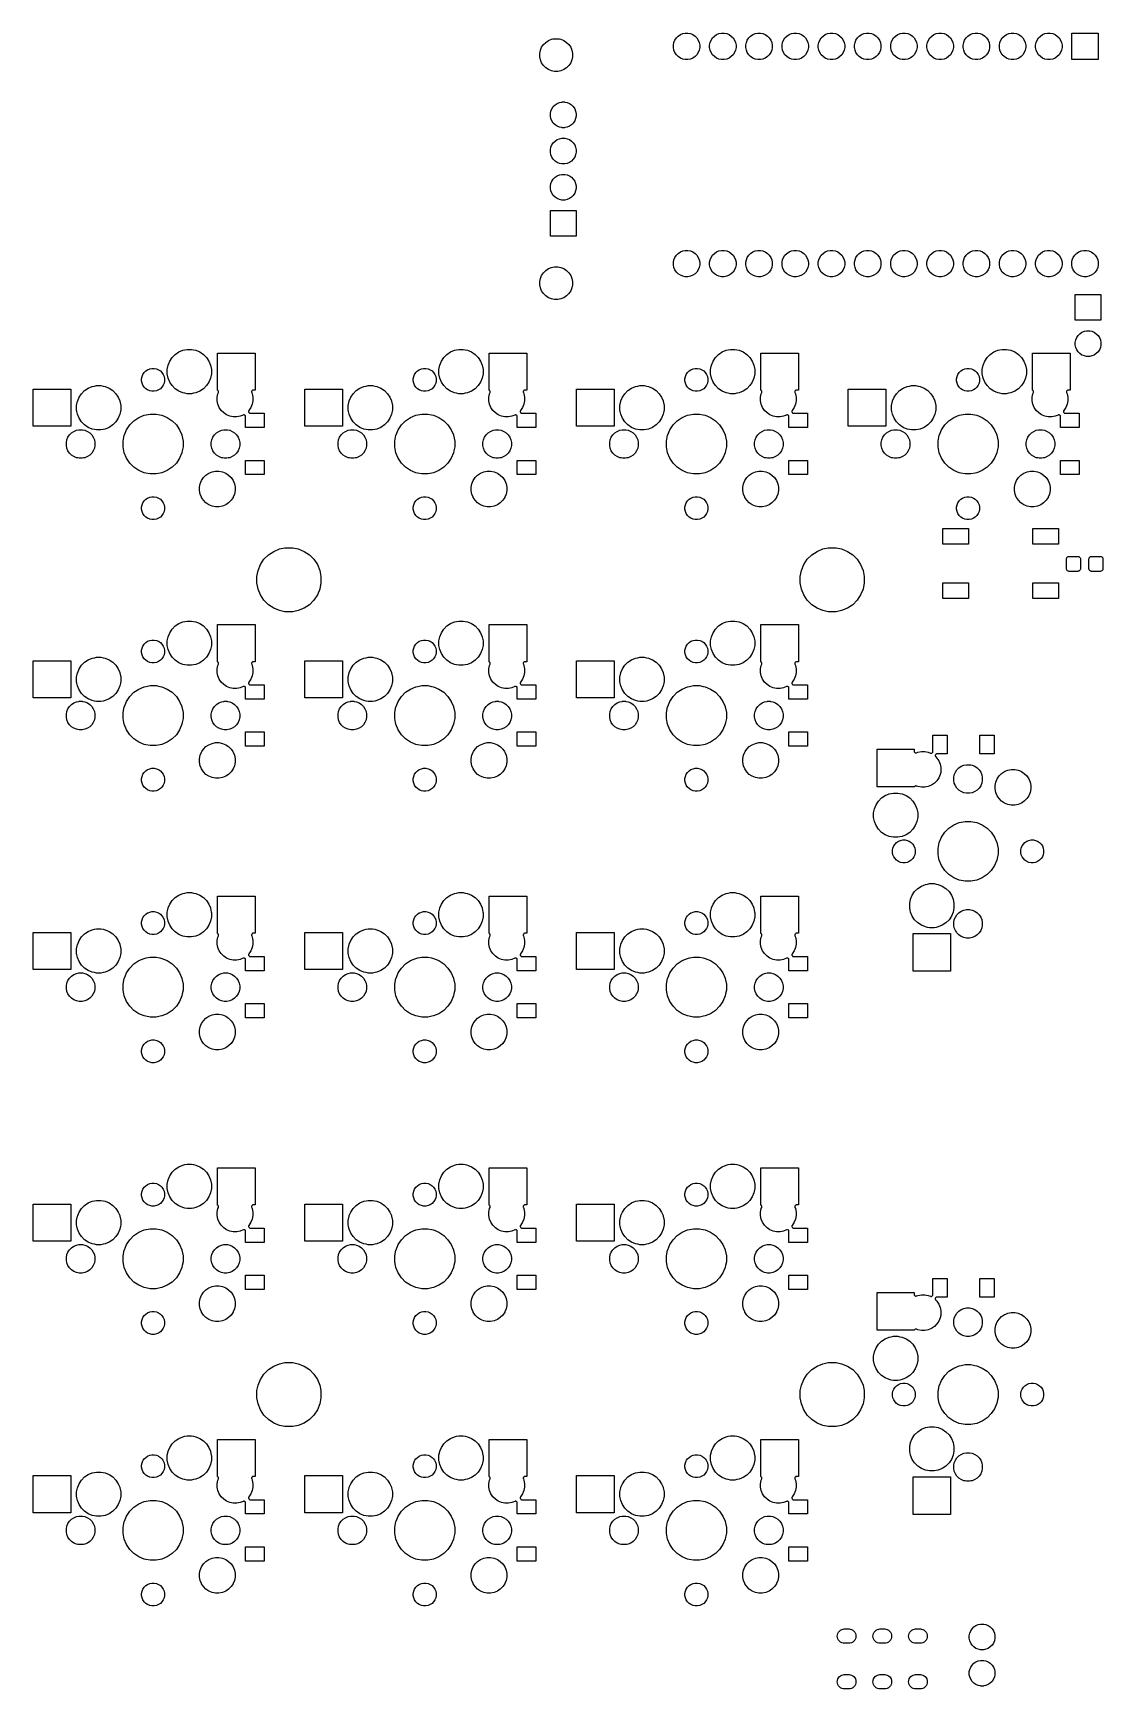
# Model space of a CAD drawing. Extents: x 109 to 184, y -151 to -35.
import ezdxf

# ---------------------------------------------------------------- set-up
doc = ezdxf.new("R2010")
doc.units = 0
doc.layers.add('BLACK', color=7, linetype='CONTINUOUS')

msp = doc.modelspace()

# ---------------------------------------------------------------- linework, layer by layer
at = {"layer": 'BLACK', "linetype": 'CONTINUOUS'}
for p, q in [((154.298, -34.8877), (154.45, -34.7862)), ((154.45, -34.7862), (154.619, -34.7163)), ((154.619, -34.7163), (154.798, -34.6807)), ((154.798, -34.6807), (154.981, -34.6807)), ((154.981, -34.6807), (155.16, -34.7163)), ((155.16, -34.7163), (155.328, -34.7862)), ((155.328, -34.7862), (155.48, -34.8877)), ((156.838, -34.8877), (156.99, -34.7862)), ((156.99, -34.7862), (157.159, -34.7163)), ((157.159, -34.7163), (157.338, -34.6807)), ((157.338, -34.6807), (157.521, -34.6807)), ((157.521, -34.6807), (157.7, -34.7163)), ((157.7, -34.7163), (157.868, -34.7862)), ((157.868, -34.7862), (158.02, -34.8877)), ((159.378, -34.8877), (159.53, -34.7862)), ((159.53, -34.7862), (159.699, -34.7163)), ((159.699, -34.7163), (159.878, -34.6807)), ((159.878, -34.6807), (160.061, -34.6807)), ((160.061, -34.6807), (160.24, -34.7163)), ((160.24, -34.7163), (160.408, -34.7862)), ((160.408, -34.7862), (160.56, -34.8877)), ((161.918, -34.8877), (162.07, -34.7862)), ((162.07, -34.7862), (162.239, -34.7163)), ((162.239, -34.7163), (162.418, -34.6807)), ((162.418, -34.6807), (162.601, -34.6807)), ((162.601, -34.6807), (162.78, -34.7163)), ((162.78, -34.7163), (162.948, -34.7862)), ((162.948, -34.7862), (163.1, -34.8877)), ((164.458, -34.8877), (164.61, -34.7862)), ((164.61, -34.7862), (164.779, -34.7163)), ((164.779, -34.7163), (164.958, -34.6807)), ((164.958, -34.6807), (165.141, -34.6807)), ((165.141, -34.6807), (165.32, -34.7163)), ((165.32, -34.7163), (165.488, -34.7862)), ((165.488, -34.7862), (165.64, -34.8877)), ((166.998, -34.8877), (167.15, -34.7862)), ((167.15, -34.7862), (167.319, -34.7163)), ((167.319, -34.7163), (167.498, -34.6807)), ((167.498, -34.6807), (167.681, -34.6807)), ((167.681, -34.6807), (167.86, -34.7163)), ((167.86, -34.7163), (168.028, -34.7862)), ((168.028, -34.7862), (168.18, -34.8877)), ((169.538, -34.8877), (169.69, -34.7862)), ((169.69, -34.7862), (169.859, -34.7163)), ((169.859, -34.7163), (170.038, -34.6807)), ((170.038, -34.6807), (170.221, -34.6807)), ((170.221, -34.6807), (170.4, -34.7163)), ((170.4, -34.7163), (170.568, -34.7862)), ((170.568, -34.7862), (170.72, -34.8877)), ((172.078, -34.8877), (172.23, -34.7862)), ((172.23, -34.7862), (172.399, -34.7163)), ((172.399, -34.7163), (172.578, -34.6807)), ((172.578, -34.6807), (172.761, -34.6807)), ((172.761, -34.6807), (172.94, -34.7163)), ((172.94, -34.7163), (173.108, -34.7862)), ((173.108, -34.7862), (173.26, -34.8877)), ((174.618, -34.8877), (174.77, -34.7862)), ((174.77, -34.7862), (174.939, -34.7163)), ((174.939, -34.7163), (175.118, -34.6807)), ((175.118, -34.6807), (175.301, -34.6807)), ((175.301, -34.6807), (175.48, -34.7163)), ((175.48, -34.7163), (175.648, -34.7862)), ((175.648, -34.7862), (175.8, -34.8877)), ((177.158, -34.8877), (177.31, -34.7862)), ((177.31, -34.7862), (177.479, -34.7163)), ((177.479, -34.7163), (177.658, -34.6807)), ((177.658, -34.6807), (177.841, -34.6807)), ((177.841, -34.6807), (178.02, -34.7163)), ((178.02, -34.7163), (178.188, -34.7862)), ((178.188, -34.7862), (178.34, -34.8877)), ((179.698, -34.8877), (179.85, -34.7862)), ((179.85, -34.7862), (180.019, -34.7163)), ((180.019, -34.7163), (180.198, -34.6807)), ((180.198, -34.6807), (180.381, -34.6807)), ((180.381, -34.6807), (180.56, -34.7163)), ((180.56, -34.7163), (180.728, -34.7862)), ((180.728, -34.7862), (180.88, -34.8877)), ((181.902, -36.5353), (181.902, -34.6807)), ((181.902, -34.6807), (183.756, -34.6807)), ((183.756, -34.6807), (183.756, -36.5353)), ((144.592, -36.1084), (144.636, -35.8861)), ((144.636, -35.8861), (144.697, -35.7379)), ((144.697, -35.7379), (144.723, -35.6766)), ((144.723, -35.6766), (144.849, -35.4881)), ((144.723, -35.6766), (144.723, -35.6766)), ((144.849, -35.4881), (145.009, -35.3278)), ((145.009, -35.3278), (145.198, -35.2018)), ((145.198, -35.2018), (145.407, -35.115)), ((145.407, -35.115), (145.518, -35.0929)), ((145.518, -35.0929), (145.63, -35.0708)), ((145.63, -35.0708), (145.856, -35.0708)), ((145.856, -35.0708), (145.967, -35.0929)), ((145.967, -35.0929), (146.079, -35.115)), ((146.079, -35.115), (146.288, -35.2018)), ((146.288, -35.2018), (146.477, -35.3278)), ((146.477, -35.3278), (146.637, -35.4881)), ((146.637, -35.4881), (146.763, -35.6766)), ((146.763, -35.6766), (146.763, -35.6766)), ((146.763, -35.6766), (146.788, -35.7379)), ((146.788, -35.7379), (146.85, -35.8861)), ((146.85, -35.8861), (146.894, -36.1084)), ((153.962, -35.5167), (153.998, -35.3375)), ((153.962, -35.6993), (153.962, -35.5167)), ((153.998, -35.8785), (153.962, -35.6993)), ((153.998, -35.3375), (154.067, -35.1688)), ((154.067, -36.0472), (153.998, -35.8785)), ((154.067, -35.1688), (154.169, -35.0169)), ((154.169, -35.0169), (154.298, -34.8877)), ((155.48, -34.8877), (155.609, -35.0169)), ((155.609, -35.0169), (155.711, -35.1688)), ((155.711, -35.1688), (155.781, -35.3375)), ((155.781, -35.8785), (155.711, -36.0472)), ((155.781, -35.3375), (155.816, -35.5167)), ((155.816, -35.6993), (155.781, -35.8785)), ((155.816, -35.5167), (155.816, -35.6993)), ((156.502, -35.5167), (156.538, -35.3375)), ((156.502, -35.6993), (156.502, -35.5167)), ((156.538, -35.8785), (156.502, -35.6993)), ((156.538, -35.3375), (156.607, -35.1688)), ((156.607, -36.0472), (156.538, -35.8785)), ((156.607, -35.1688), (156.709, -35.0169)), ((156.709, -35.0169), (156.838, -34.8877)), ((158.02, -34.8877), (158.149, -35.0169)), ((158.149, -35.0169), (158.251, -35.1688)), ((158.251, -35.1688), (158.321, -35.3375)), ((158.321, -35.8785), (158.251, -36.0472)), ((158.321, -35.3375), (158.356, -35.5167)), ((158.356, -35.6993), (158.321, -35.8785)), ((158.356, -35.5167), (158.356, -35.6993)), ((159.042, -35.5167), (159.078, -35.3375)), ((159.042, -35.6993), (159.042, -35.5167)), ((159.078, -35.8785), (159.042, -35.6993)), ((159.078, -35.3375), (159.147, -35.1688)), ((159.147, -36.0472), (159.078, -35.8785)), ((159.147, -35.1688), (159.249, -35.0169)), ((159.249, -35.0169), (159.378, -34.8877)), ((160.56, -34.8877), (160.689, -35.0169)), ((160.689, -35.0169), (160.791, -35.1688)), ((160.791, -35.1688), (160.861, -35.3375)), ((160.861, -35.8785), (160.791, -36.0472)), ((160.861, -35.3375), (160.897, -35.5167)), ((160.897, -35.6993), (160.861, -35.8785)), ((160.897, -35.5167), (160.897, -35.6993)), ((161.582, -35.5167), (161.618, -35.3375)), ((161.582, -35.6993), (161.582, -35.5167)), ((161.618, -35.8785), (161.582, -35.6993)), ((161.618, -35.3375), (161.687, -35.1688)), ((161.687, -36.0472), (161.618, -35.8785)), ((161.687, -35.1688), (161.789, -35.0169)), ((161.789, -35.0169), (161.918, -34.8877)), ((163.1, -34.8877), (163.229, -35.0169)), ((163.229, -35.0169), (163.331, -35.1688)), ((163.331, -35.1688), (163.401, -35.3375)), ((163.401, -35.8785), (163.331, -36.0472)), ((163.401, -35.3375), (163.436, -35.5167)), ((163.436, -35.6993), (163.401, -35.8785)), ((163.436, -35.5167), (163.436, -35.6993)), ((164.122, -35.5167), (164.158, -35.3375)), ((164.122, -35.6993), (164.122, -35.5167)), ((164.158, -35.8785), (164.122, -35.6993)), ((164.158, -35.3375), (164.227, -35.1688)), ((164.227, -36.0472), (164.158, -35.8785)), ((164.227, -35.1688), (164.329, -35.0169)), ((164.329, -35.0169), (164.458, -34.8877)), ((165.64, -34.8877), (165.769, -35.0169)), ((165.769, -35.0169), (165.871, -35.1688)), ((165.871, -35.1688), (165.941, -35.3375)), ((165.941, -35.8785), (165.871, -36.0472)), ((165.941, -35.3375), (165.976, -35.5167)), ((165.976, -35.6993), (165.941, -35.8785)), ((165.976, -35.5167), (165.976, -35.6993)), ((166.662, -35.5167), (166.698, -35.3375)), ((166.662, -35.6993), (166.662, -35.5167)), ((166.698, -35.8785), (166.662, -35.6993)), ((166.698, -35.3375), (166.767, -35.1688)), ((166.767, -36.0472), (166.698, -35.8785)), ((166.767, -35.1688), (166.869, -35.0169)), ((166.869, -35.0169), (166.998, -34.8877)), ((168.18, -34.8877), (168.309, -35.0169)), ((168.309, -35.0169), (168.411, -35.1688)), ((168.411, -35.1688), (168.481, -35.3375)), ((168.481, -35.8785), (168.411, -36.0472)), ((168.481, -35.3375), (168.516, -35.5167)), ((168.516, -35.6993), (168.481, -35.8785)), ((168.516, -35.5167), (168.516, -35.6993)), ((169.202, -35.5167), (169.238, -35.3375)), ((169.202, -35.6993), (169.202, -35.5167)), ((169.238, -35.8785), (169.202, -35.6993)), ((169.238, -35.3375), (169.307, -35.1688)), ((169.307, -36.0472), (169.238, -35.8785)), ((169.307, -35.1688), (169.409, -35.0169)), ((169.409, -35.0169), (169.538, -34.8877)), ((170.72, -34.8877), (170.849, -35.0169)), ((170.849, -35.0169), (170.951, -35.1688)), ((170.951, -35.1688), (171.021, -35.3375)), ((171.021, -35.8785), (170.951, -36.0472)), ((171.021, -35.3375), (171.056, -35.5167)), ((171.056, -35.6993), (171.021, -35.8785)), ((171.056, -35.5167), (171.056, -35.6993)), ((171.742, -35.5167), (171.778, -35.3375)), ((171.742, -35.6993), (171.742, -35.5167)), ((171.778, -35.8785), (171.742, -35.6993)), ((171.778, -35.3375), (171.847, -35.1688)), ((171.847, -36.0472), (171.778, -35.8785)), ((171.847, -35.1688), (171.949, -35.0169)), ((171.949, -35.0169), (172.078, -34.8877)), ((173.26, -34.8877), (173.389, -35.0169)), ((173.389, -35.0169), (173.491, -35.1688)), ((173.491, -35.1688), (173.561, -35.3375)), ((173.561, -35.8785), (173.491, -36.0472)), ((173.561, -35.3375), (173.596, -35.5167)), ((173.596, -35.6993), (173.561, -35.8785)), ((173.596, -35.5167), (173.596, -35.6993)), ((174.282, -35.5167), (174.318, -35.3375)), ((174.282, -35.6993), (174.282, -35.5167)), ((174.318, -35.8785), (174.282, -35.6993)), ((174.318, -35.3375), (174.387, -35.1688)), ((174.387, -36.0472), (174.318, -35.8785)), ((174.387, -35.1688), (174.489, -35.0169)), ((174.489, -35.0169), (174.618, -34.8877)), ((175.8, -34.8877), (175.929, -35.0169)), ((175.929, -35.0169), (176.031, -35.1688)), ((176.031, -35.1688), (176.101, -35.3375)), ((176.101, -35.8785), (176.031, -36.0472)), ((176.101, -35.3375), (176.136, -35.5167)), ((176.136, -35.6993), (176.101, -35.8785)), ((176.136, -35.5167), (176.136, -35.6993)), ((176.822, -35.5167), (176.858, -35.3375)), ((176.822, -35.6993), (176.822, -35.5167)), ((176.858, -35.8785), (176.822, -35.6993)), ((176.858, -35.3375), (176.927, -35.1688)), ((176.927, -36.0472), (176.858, -35.8785)), ((176.927, -35.1688), (177.029, -35.0169)), ((177.029, -35.0169), (177.158, -34.8877)), ((178.34, -34.8877), (178.469, -35.0169)), ((178.469, -35.0169), (178.571, -35.1688)), ((178.571, -35.1688), (178.641, -35.3375)), ((178.641, -35.8785), (178.571, -36.0472)), ((178.641, -35.3375), (178.677, -35.5167)), ((178.677, -35.6993), (178.641, -35.8785)), ((178.677, -35.5167), (178.677, -35.6993)), ((179.362, -35.5167), (179.398, -35.3375)), ((179.362, -35.6993), (179.362, -35.5167)), ((179.398, -35.8785), (179.362, -35.6993)), ((179.398, -35.3375), (179.467, -35.1688)), ((179.467, -36.0472), (179.398, -35.8785)), ((179.467, -35.1688), (179.569, -35.0169)), ((179.569, -35.0169), (179.698, -34.8877)), ((180.88, -34.8877), (181.009, -35.0169)), ((181.009, -35.0169), (181.111, -35.1688)), ((181.111, -35.1688), (181.181, -35.3375)), ((181.181, -35.8785), (181.111, -36.0472)), ((181.181, -35.3375), (181.216, -35.5167)), ((181.216, -35.6993), (181.181, -35.8785)), ((181.216, -35.5167), (181.216, -35.6993)), ((144.592, -36.3352), (144.592, -36.1084)), ((144.636, -36.5575), (144.592, -36.3352)), ((144.723, -36.767), (144.636, -36.5575)), ((144.849, -36.9555), (144.723, -36.767)), ((145.009, -37.1158), (144.849, -36.9555)), ((145.198, -37.2418), (145.009, -37.1158)), ((146.477, -37.1158), (146.288, -37.2418)), ((146.637, -36.9555), (146.477, -37.1158)), ((146.763, -36.767), (146.637, -36.9555)), ((146.85, -36.5575), (146.763, -36.767)), ((146.894, -36.3352), (146.85, -36.5575)), ((146.894, -36.1084), (146.894, -36.3352)), ((154.169, -36.1991), (154.067, -36.0472)), ((154.298, -36.3283), (154.169, -36.1991)), ((154.45, -36.4298), (154.298, -36.3283)), ((154.619, -36.4997), (154.45, -36.4298)), ((154.798, -36.5353), (154.619, -36.4997)), ((154.981, -36.5353), (154.798, -36.5353)), ((155.16, -36.4997), (154.981, -36.5353)), ((155.328, -36.4298), (155.16, -36.4997)), ((155.48, -36.3283), (155.328, -36.4298)), ((155.609, -36.1991), (155.48, -36.3283)), ((155.711, -36.0472), (155.609, -36.1991)), ((156.709, -36.1991), (156.607, -36.0472)), ((156.838, -36.3283), (156.709, -36.1991)), ((156.99, -36.4298), (156.838, -36.3283)), ((157.159, -36.4997), (156.99, -36.4298)), ((157.338, -36.5353), (157.159, -36.4997)), ((157.521, -36.5353), (157.338, -36.5353)), ((157.7, -36.4997), (157.521, -36.5353)), ((157.868, -36.4298), (157.7, -36.4997)), ((158.02, -36.3283), (157.868, -36.4298)), ((158.149, -36.1991), (158.02, -36.3283)), ((158.251, -36.0472), (158.149, -36.1991)), ((159.249, -36.1991), (159.147, -36.0472)), ((159.378, -36.3283), (159.249, -36.1991)), ((159.53, -36.4298), (159.378, -36.3283)), ((159.699, -36.4997), (159.53, -36.4298)), ((159.878, -36.5353), (159.699, -36.4997)), ((160.061, -36.5353), (159.878, -36.5353)), ((160.24, -36.4997), (160.061, -36.5353)), ((160.408, -36.4298), (160.24, -36.4997)), ((160.56, -36.3283), (160.408, -36.4298)), ((160.689, -36.1991), (160.56, -36.3283)), ((160.791, -36.0472), (160.689, -36.1991)), ((161.789, -36.1991), (161.687, -36.0472)), ((161.918, -36.3283), (161.789, -36.1991)), ((162.07, -36.4298), (161.918, -36.3283)), ((162.239, -36.4997), (162.07, -36.4298)), ((162.418, -36.5353), (162.239, -36.4997)), ((162.601, -36.5353), (162.418, -36.5353)), ((162.78, -36.4997), (162.601, -36.5353)), ((162.948, -36.4298), (162.78, -36.4997)), ((163.1, -36.3283), (162.948, -36.4298)), ((163.229, -36.1991), (163.1, -36.3283)), ((163.331, -36.0472), (163.229, -36.1991)), ((164.329, -36.1991), (164.227, -36.0472)), ((164.458, -36.3283), (164.329, -36.1991)), ((164.61, -36.4298), (164.458, -36.3283)), ((164.779, -36.4997), (164.61, -36.4298)), ((164.958, -36.5353), (164.779, -36.4997)), ((165.141, -36.5353), (164.958, -36.5353)), ((165.32, -36.4997), (165.141, -36.5353)), ((165.488, -36.4298), (165.32, -36.4997)), ((165.64, -36.3283), (165.488, -36.4298)), ((165.769, -36.1991), (165.64, -36.3283)), ((165.871, -36.0472), (165.769, -36.1991)), ((166.869, -36.1991), (166.767, -36.0472)), ((166.998, -36.3283), (166.869, -36.1991)), ((167.15, -36.4298), (166.998, -36.3283)), ((167.319, -36.4997), (167.15, -36.4298)), ((167.498, -36.5353), (167.319, -36.4997)), ((167.681, -36.5353), (167.498, -36.5353)), ((167.86, -36.4997), (167.681, -36.5353)), ((168.028, -36.4298), (167.86, -36.4997)), ((168.18, -36.3283), (168.028, -36.4298)), ((168.309, -36.1991), (168.18, -36.3283)), ((168.411, -36.0472), (168.309, -36.1991)), ((169.409, -36.1991), (169.307, -36.0472)), ((169.538, -36.3283), (169.409, -36.1991)), ((169.69, -36.4298), (169.538, -36.3283)), ((169.859, -36.4997), (169.69, -36.4298)), ((170.038, -36.5353), (169.859, -36.4997)), ((170.221, -36.5353), (170.038, -36.5353)), ((170.4, -36.4997), (170.221, -36.5353)), ((170.568, -36.4298), (170.4, -36.4997)), ((170.72, -36.3283), (170.568, -36.4298)), ((170.849, -36.1991), (170.72, -36.3283)), ((170.951, -36.0472), (170.849, -36.1991)), ((171.949, -36.1991), (171.847, -36.0472)), ((172.078, -36.3283), (171.949, -36.1991)), ((172.23, -36.4298), (172.078, -36.3283)), ((172.399, -36.4997), (172.23, -36.4298)), ((172.578, -36.5353), (172.399, -36.4997)), ((172.761, -36.5353), (172.578, -36.5353)), ((172.94, -36.4997), (172.761, -36.5353)), ((173.108, -36.4298), (172.94, -36.4997)), ((173.26, -36.3283), (173.108, -36.4298)), ((173.389, -36.1991), (173.26, -36.3283)), ((173.491, -36.0472), (173.389, -36.1991)), ((174.489, -36.1991), (174.387, -36.0472)), ((174.618, -36.3283), (174.489, -36.1991)), ((174.77, -36.4298), (174.618, -36.3283)), ((174.939, -36.4997), (174.77, -36.4298)), ((175.118, -36.5353), (174.939, -36.4997)), ((175.301, -36.5353), (175.118, -36.5353)), ((175.48, -36.4997), (175.301, -36.5353)), ((175.648, -36.4298), (175.48, -36.4997)), ((175.8, -36.3283), (175.648, -36.4298)), ((175.929, -36.1991), (175.8, -36.3283)), ((176.031, -36.0472), (175.929, -36.1991)), ((177.029, -36.1991), (176.927, -36.0472)), ((177.158, -36.3283), (177.029, -36.1991)), ((177.31, -36.4298), (177.158, -36.3283)), ((177.479, -36.4997), (177.31, -36.4298)), ((177.658, -36.5353), (177.479, -36.4997)), ((177.841, -36.5353), (177.658, -36.5353)), ((178.02, -36.4997), (177.841, -36.5353)), ((178.188, -36.4298), (178.02, -36.4997)), ((178.34, -36.3283), (178.188, -36.4298)), ((178.469, -36.1991), (178.34, -36.3283)), ((178.571, -36.0472), (178.469, -36.1991)), ((179.569, -36.1991), (179.467, -36.0472)), ((179.698, -36.3283), (179.569, -36.1991)), ((179.85, -36.4298), (179.698, -36.3283)), ((180.019, -36.4997), (179.85, -36.4298)), ((180.198, -36.5353), (180.019, -36.4997)), ((180.381, -36.5353), (180.198, -36.5353)), ((180.56, -36.4997), (180.381, -36.5353)), ((180.728, -36.4298), (180.56, -36.4997)), ((180.88, -36.3283), (180.728, -36.4298)), ((181.009, -36.1991), (180.88, -36.3283)), ((181.111, -36.0472), (181.009, -36.1991)), ((183.756, -36.5353), (181.902, -36.5353)), ((145.407, -37.3286), (145.198, -37.2418)), ((145.518, -37.3507), (145.407, -37.3286)), ((145.63, -37.3728), (145.518, -37.3507)), ((145.856, -37.3728), (145.63, -37.3728)), ((145.967, -37.3507), (145.856, -37.3728)), ((146.079, -37.3286), (145.967, -37.3507)), ((146.288, -37.2418), (146.079, -37.3286)), ((145.342, -40.3231), (145.377, -40.149)), ((145.342, -40.5005), (145.342, -40.3231)), ((145.377, -40.6746), (145.342, -40.5005)), ((145.377, -40.149), (145.444, -39.985)), ((145.444, -39.985), (145.543, -39.8374)), ((145.543, -39.8374), (145.669, -39.7119)), ((145.669, -39.7119), (145.816, -39.6133)), ((145.816, -39.6133), (145.98, -39.5454)), ((145.98, -39.5454), (146.129, -39.5157)), ((146.129, -39.5157), (146.154, -39.5108)), ((146.154, -39.5108), (146.332, -39.5108)), ((146.332, -39.5108), (146.356, -39.5157)), ((146.356, -39.5157), (146.506, -39.5454)), ((146.506, -39.5454), (146.67, -39.6133)), ((146.67, -39.6133), (146.817, -39.7119)), ((146.817, -39.7119), (146.943, -39.8374)), ((146.943, -39.8374), (147.041, -39.985)), ((147.041, -39.985), (147.109, -40.149)), ((147.109, -40.149), (147.144, -40.3231)), ((147.144, -40.5005), (147.109, -40.6746)), ((147.144, -40.3231), (147.144, -40.5005)), ((145.444, -40.8386), (145.377, -40.6746)), ((145.543, -40.9862), (145.444, -40.8386)), ((145.669, -41.1116), (145.543, -40.9862)), ((145.816, -41.2103), (145.669, -41.1116)), ((145.98, -41.2782), (145.816, -41.2103)), ((146.129, -41.3079), (145.98, -41.2782)), ((146.154, -41.3128), (146.129, -41.3079)), ((146.332, -41.3128), (146.154, -41.3128)), ((146.356, -41.3079), (146.332, -41.3128)), ((146.506, -41.2782), (146.356, -41.3079)), ((146.67, -41.2103), (146.506, -41.2782)), ((146.817, -41.1116), (146.67, -41.2103)), ((146.943, -40.9862), (146.817, -41.1116)), ((147.041, -40.8386), (146.943, -40.9862)), ((147.109, -40.6746), (147.041, -40.8386)), ((145.342, -42.8631), (145.377, -42.689)), ((145.342, -43.0405), (145.342, -42.8631)), ((145.377, -42.689), (145.444, -42.525)), ((145.444, -42.525), (145.543, -42.3774)), ((145.543, -42.3774), (145.669, -42.2519)), ((145.669, -42.2519), (145.816, -42.1533)), ((145.816, -42.1533), (145.98, -42.0854)), ((145.98, -42.0854), (146.129, -42.0557)), ((146.129, -42.0557), (146.154, -42.0508)), ((146.154, -42.0508), (146.332, -42.0508)), ((146.332, -42.0508), (146.356, -42.0557)), ((146.356, -42.0557), (146.506, -42.0854)), ((146.506, -42.0854), (146.67, -42.1533)), ((146.67, -42.1533), (146.817, -42.2519)), ((146.817, -42.2519), (146.943, -42.3774)), ((146.943, -42.3774), (147.041, -42.525)), ((147.041, -42.525), (147.109, -42.689)), ((147.109, -42.689), (147.144, -42.8631)), ((147.144, -42.8631), (147.144, -43.0405)), ((145.377, -43.2146), (145.342, -43.0405)), ((145.444, -43.3786), (145.377, -43.2146)), ((145.543, -43.5262), (145.444, -43.3786)), ((145.669, -43.6516), (145.543, -43.5262)), ((145.816, -43.7503), (145.669, -43.6516)), ((145.98, -43.8182), (145.816, -43.7503)), ((146.129, -43.8479), (145.98, -43.8182)), ((146.154, -43.8528), (146.129, -43.8479)), ((146.332, -43.8528), (146.154, -43.8528)), ((146.356, -43.8479), (146.332, -43.8528)), ((146.506, -43.8182), (146.356, -43.8479)), ((146.67, -43.7503), (146.506, -43.8182)), ((146.817, -43.6516), (146.67, -43.7503)), ((146.943, -43.5262), (146.817, -43.6516)), ((147.041, -43.3786), (146.943, -43.5262)), ((147.109, -43.2146), (147.041, -43.3786)), ((147.144, -43.0405), (147.109, -43.2146)), ((145.342, -45.4031), (145.377, -45.229)), ((145.377, -45.229), (145.444, -45.065)), ((145.444, -45.065), (145.543, -44.9174)), ((145.543, -44.9174), (145.669, -44.7919)), ((145.669, -44.7919), (145.816, -44.6933)), ((145.816, -44.6933), (145.98, -44.6254)), ((145.98, -44.6254), (146.129, -44.5957)), ((146.129, -44.5957), (146.154, -44.5908)), ((146.154, -44.5908), (146.332, -44.5908)), ((146.332, -44.5908), (146.356, -44.5957)), ((146.356, -44.5957), (146.506, -44.6254)), ((146.506, -44.6254), (146.67, -44.6933)), ((146.67, -44.6933), (146.817, -44.7919)), ((146.817, -44.7919), (146.943, -44.9174)), ((146.943, -44.9174), (147.041, -45.065)), ((147.041, -45.065), (147.109, -45.229)), ((147.109, -45.229), (147.144, -45.4031)), ((145.342, -45.5805), (145.342, -45.4031)), ((145.377, -45.7546), (145.342, -45.5805)), ((145.444, -45.9186), (145.377, -45.7546)), ((145.543, -46.0662), (145.444, -45.9186)), ((145.669, -46.1916), (145.543, -46.0662)), ((145.816, -46.2903), (145.669, -46.1916)), ((145.98, -46.3582), (145.816, -46.2903)), ((146.129, -46.3879), (145.98, -46.3582)), ((146.154, -46.3928), (146.129, -46.3879)), ((146.332, -46.3928), (146.154, -46.3928)), ((146.356, -46.3879), (146.332, -46.3928)), ((146.506, -46.3582), (146.356, -46.3879)), ((146.67, -46.2903), (146.506, -46.3582)), ((146.817, -46.1916), (146.67, -46.2903)), ((146.943, -46.0662), (146.817, -46.1916)), ((147.041, -45.9186), (146.943, -46.0662)), ((147.109, -45.7546), (147.041, -45.9186)), ((147.144, -45.5805), (147.109, -45.7546)), ((147.144, -45.4031), (147.144, -45.5805)), ((145.342, -48.9328), (145.342, -47.1308)), ((145.342, -47.1308), (147.144, -47.1308)), ((147.144, -47.1308), (147.144, -48.9328)), ((147.144, -48.9328), (145.342, -48.9328)), ((154.619, -49.9563), (154.798, -49.9207)), ((154.798, -49.9207), (154.981, -49.9207)), ((154.981, -49.9207), (155.16, -49.9563)), ((157.159, -49.9563), (157.338, -49.9207)), ((157.338, -49.9207), (157.521, -49.9207)), ((157.521, -49.9207), (157.7, -49.9563)), ((159.699, -49.9563), (159.878, -49.9207)), ((159.878, -49.9207), (160.061, -49.9207)), ((160.061, -49.9207), (160.24, -49.9563)), ((162.239, -49.9563), (162.418, -49.9207)), ((162.418, -49.9207), (162.601, -49.9207)), ((162.601, -49.9207), (162.78, -49.9563)), ((164.779, -49.9563), (164.958, -49.9207)), ((164.958, -49.9207), (165.141, -49.9207)), ((165.141, -49.9207), (165.32, -49.9563)), ((167.319, -49.9563), (167.498, -49.9207)), ((167.498, -49.9207), (167.681, -49.9207)), ((167.681, -49.9207), (167.86, -49.9563)), ((169.859, -49.9563), (170.038, -49.9207)), ((170.038, -49.9207), (170.221, -49.9207)), ((170.221, -49.9207), (170.4, -49.9563)), ((172.399, -49.9563), (172.578, -49.9207)), ((172.578, -49.9207), (172.761, -49.9207)), ((172.761, -49.9207), (172.94, -49.9563)), ((174.939, -49.9563), (175.118, -49.9207)), ((175.118, -49.9207), (175.301, -49.9207)), ((175.301, -49.9207), (175.48, -49.9563)), ((177.479, -49.9563), (177.658, -49.9207)), ((177.658, -49.9207), (177.841, -49.9207)), ((177.841, -49.9207), (178.02, -49.9563)), ((180.019, -49.9563), (180.198, -49.9207)), ((180.198, -49.9207), (180.381, -49.9207)), ((180.381, -49.9207), (180.56, -49.9563)), ((182.559, -49.9563), (182.738, -49.9207)), ((182.738, -49.9207), (182.921, -49.9207)), ((182.921, -49.9207), (183.1, -49.9563)), ((145.407, -51.115), (145.518, -51.0929)), ((145.518, -51.0929), (145.63, -51.0708)), ((145.63, -51.0708), (145.856, -51.0708)), ((145.856, -51.0708), (145.967, -51.0929)), ((145.967, -51.0929), (146.079, -51.115)), ((153.962, -50.7567), (153.998, -50.5775)), ((153.962, -50.9393), (153.962, -50.7567)), ((153.998, -51.1185), (153.962, -50.9393)), ((153.998, -50.5775), (154.067, -50.4088)), ((154.067, -50.4088), (154.169, -50.2569)), ((154.169, -50.2569), (154.298, -50.1277)), ((154.298, -50.1277), (154.45, -50.0262)), ((154.45, -50.0262), (154.619, -49.9563)), ((155.16, -49.9563), (155.328, -50.0262)), ((155.328, -50.0262), (155.48, -50.1277)), ((155.48, -50.1277), (155.609, -50.2569)), ((155.609, -50.2569), (155.711, -50.4088)), ((155.711, -50.4088), (155.781, -50.5775)), ((155.781, -50.5775), (155.816, -50.7567)), ((155.816, -50.9393), (155.781, -51.1185)), ((155.816, -50.7567), (155.816, -50.9393)), ((156.502, -50.7567), (156.538, -50.5775)), ((156.502, -50.9393), (156.502, -50.7567)), ((156.538, -51.1185), (156.502, -50.9393)), ((156.538, -50.5775), (156.607, -50.4088)), ((156.607, -50.4088), (156.709, -50.2569)), ((156.709, -50.2569), (156.838, -50.1277)), ((156.838, -50.1277), (156.99, -50.0262)), ((156.99, -50.0262), (157.159, -49.9563)), ((157.7, -49.9563), (157.868, -50.0262)), ((157.868, -50.0262), (158.02, -50.1277)), ((158.02, -50.1277), (158.149, -50.2569)), ((158.149, -50.2569), (158.251, -50.4088)), ((158.251, -50.4088), (158.321, -50.5775)), ((158.321, -50.5775), (158.356, -50.7567)), ((158.356, -50.9393), (158.321, -51.1185)), ((158.356, -50.7567), (158.356, -50.9393)), ((159.042, -50.7567), (159.078, -50.5775)), ((159.042, -50.9393), (159.042, -50.7567)), ((159.078, -51.1185), (159.042, -50.9393)), ((159.078, -50.5775), (159.147, -50.4088)), ((159.147, -50.4088), (159.249, -50.2569)), ((159.249, -50.2569), (159.378, -50.1277)), ((159.378, -50.1277), (159.53, -50.0262)), ((159.53, -50.0262), (159.699, -49.9563)), ((160.24, -49.9563), (160.408, -50.0262)), ((160.408, -50.0262), (160.56, -50.1277)), ((160.56, -50.1277), (160.689, -50.2569)), ((160.689, -50.2569), (160.791, -50.4088)), ((160.791, -50.4088), (160.861, -50.5775)), ((160.861, -50.5775), (160.897, -50.7567)), ((160.897, -50.9393), (160.861, -51.1185)), ((160.897, -50.7567), (160.897, -50.9393)), ((161.582, -50.7567), (161.618, -50.5775)), ((161.582, -50.9393), (161.582, -50.7567)), ((161.618, -51.1185), (161.582, -50.9393)), ((161.618, -50.5775), (161.687, -50.4088)), ((161.687, -50.4088), (161.789, -50.2569)), ((161.789, -50.2569), (161.918, -50.1277)), ((161.918, -50.1277), (162.07, -50.0262)), ((162.07, -50.0262), (162.239, -49.9563)), ((162.78, -49.9563), (162.948, -50.0262)), ((162.948, -50.0262), (163.1, -50.1277)), ((163.1, -50.1277), (163.229, -50.2569)), ((163.229, -50.2569), (163.331, -50.4088)), ((163.331, -50.4088), (163.401, -50.5775)), ((163.401, -50.5775), (163.436, -50.7567)), ((163.436, -50.9393), (163.401, -51.1185)), ((163.436, -50.7567), (163.436, -50.9393)), ((164.122, -50.7567), (164.158, -50.5775)), ((164.122, -50.9393), (164.122, -50.7567)), ((164.158, -51.1185), (164.122, -50.9393)), ((164.158, -50.5775), (164.227, -50.4088)), ((164.227, -50.4088), (164.329, -50.2569)), ((164.329, -50.2569), (164.458, -50.1277)), ((164.458, -50.1277), (164.61, -50.0262)), ((164.61, -50.0262), (164.779, -49.9563)), ((165.32, -49.9563), (165.488, -50.0262)), ((165.488, -50.0262), (165.64, -50.1277)), ((165.64, -50.1277), (165.769, -50.2569)), ((165.769, -50.2569), (165.871, -50.4088)), ((165.871, -50.4088), (165.941, -50.5775)), ((165.941, -50.5775), (165.976, -50.7567)), ((165.976, -50.9393), (165.941, -51.1185)), ((165.976, -50.7567), (165.976, -50.9393)), ((166.662, -50.7567), (166.698, -50.5775)), ((166.662, -50.9393), (166.662, -50.7567)), ((166.698, -51.1185), (166.662, -50.9393)), ((166.698, -50.5775), (166.767, -50.4088)), ((166.767, -50.4088), (166.869, -50.2569)), ((166.869, -50.2569), (166.998, -50.1277)), ((166.998, -50.1277), (167.15, -50.0262)), ((167.15, -50.0262), (167.319, -49.9563)), ((167.86, -49.9563), (168.028, -50.0262)), ((168.028, -50.0262), (168.18, -50.1277)), ((168.18, -50.1277), (168.309, -50.2569)), ((168.309, -50.2569), (168.411, -50.4088)), ((168.411, -50.4088), (168.481, -50.5775)), ((168.481, -50.5775), (168.516, -50.7567)), ((168.516, -50.9393), (168.481, -51.1185)), ((168.516, -50.7567), (168.516, -50.9393)), ((169.202, -50.7567), (169.238, -50.5775)), ((169.202, -50.9393), (169.202, -50.7567)), ((169.238, -51.1185), (169.202, -50.9393)), ((169.238, -50.5775), (169.307, -50.4088)), ((169.307, -50.4088), (169.409, -50.2569)), ((169.409, -50.2569), (169.538, -50.1277)), ((169.538, -50.1277), (169.69, -50.0262)), ((169.69, -50.0262), (169.859, -49.9563)), ((170.4, -49.9563), (170.568, -50.0262)), ((170.568, -50.0262), (170.72, -50.1277)), ((170.72, -50.1277), (170.849, -50.2569)), ((170.849, -50.2569), (170.951, -50.4088)), ((170.951, -50.4088), (171.021, -50.5775)), ((171.021, -50.5775), (171.056, -50.7567)), ((171.056, -50.9393), (171.021, -51.1185)), ((171.056, -50.7567), (171.056, -50.9393)), ((171.742, -50.7567), (171.778, -50.5775)), ((171.742, -50.9393), (171.742, -50.7567)), ((171.778, -51.1185), (171.742, -50.9393)), ((171.778, -50.5775), (171.847, -50.4088)), ((171.847, -50.4088), (171.949, -50.2569)), ((171.949, -50.2569), (172.078, -50.1277)), ((172.078, -50.1277), (172.23, -50.0262)), ((172.23, -50.0262), (172.399, -49.9563)), ((172.94, -49.9563), (173.108, -50.0262)), ((173.108, -50.0262), (173.26, -50.1277)), ((173.26, -50.1277), (173.389, -50.2569)), ((173.389, -50.2569), (173.491, -50.4088)), ((173.491, -50.4088), (173.561, -50.5775)), ((173.561, -50.5775), (173.596, -50.7567)), ((173.596, -50.9393), (173.561, -51.1185)), ((173.596, -50.7567), (173.596, -50.9393)), ((174.282, -50.7567), (174.318, -50.5775)), ((174.282, -50.9393), (174.282, -50.7567)), ((174.318, -51.1185), (174.282, -50.9393)), ((174.318, -50.5775), (174.387, -50.4088)), ((174.387, -50.4088), (174.489, -50.2569)), ((174.489, -50.2569), (174.618, -50.1277)), ((174.618, -50.1277), (174.77, -50.0262)), ((174.77, -50.0262), (174.939, -49.9563)), ((175.48, -49.9563), (175.648, -50.0262)), ((175.648, -50.0262), (175.8, -50.1277)), ((175.8, -50.1277), (175.929, -50.2569)), ((175.929, -50.2569), (176.031, -50.4088)), ((176.031, -50.4088), (176.101, -50.5775)), ((176.101, -50.5775), (176.136, -50.7567)), ((176.136, -50.9393), (176.101, -51.1185)), ((176.136, -50.7567), (176.136, -50.9393)), ((176.822, -50.7567), (176.858, -50.5775)), ((176.822, -50.9393), (176.822, -50.7567)), ((176.858, -51.1185), (176.822, -50.9393)), ((176.858, -50.5775), (176.927, -50.4088)), ((176.927, -50.4088), (177.029, -50.2569)), ((177.029, -50.2569), (177.158, -50.1277)), ((177.158, -50.1277), (177.31, -50.0262)), ((177.31, -50.0262), (177.479, -49.9563)), ((178.02, -49.9563), (178.188, -50.0262)), ((178.188, -50.0262), (178.34, -50.1277)), ((178.34, -50.1277), (178.469, -50.2569)), ((178.469, -50.2569), (178.571, -50.4088)), ((178.571, -50.4088), (178.641, -50.5775)), ((178.641, -50.5775), (178.677, -50.7567)), ((178.677, -50.9393), (178.641, -51.1185)), ((178.677, -50.7567), (178.677, -50.9393)), ((179.362, -50.7567), (179.398, -50.5775)), ((179.362, -50.9393), (179.362, -50.7567)), ((179.398, -51.1185), (179.362, -50.9393)), ((179.398, -50.5775), (179.467, -50.4088)), ((179.467, -50.4088), (179.569, -50.2569)), ((179.569, -50.2569), (179.698, -50.1277)), ((179.698, -50.1277), (179.85, -50.0262)), ((179.85, -50.0262), (180.019, -49.9563)), ((180.56, -49.9563), (180.728, -50.0262)), ((180.728, -50.0262), (180.88, -50.1277)), ((180.88, -50.1277), (181.009, -50.2569)), ((181.009, -50.2569), (181.111, -50.4088)), ((181.111, -50.4088), (181.181, -50.5775)), ((181.181, -50.5775), (181.216, -50.7567)), ((181.216, -50.9393), (181.181, -51.1185)), ((181.216, -50.7567), (181.216, -50.9393)), ((181.902, -50.7567), (181.938, -50.5775)), ((181.902, -50.9393), (181.902, -50.7567)), ((181.938, -51.1185), (181.902, -50.9393)), ((181.938, -50.5775), (182.007, -50.4088)), ((182.007, -50.4088), (182.109, -50.2569)), ((182.109, -50.2569), (182.238, -50.1277)), ((182.238, -50.1277), (182.39, -50.0262)), ((182.39, -50.0262), (182.559, -49.9563)), ((183.1, -49.9563), (183.268, -50.0262)), ((183.268, -50.0262), (183.42, -50.1277)), ((183.42, -50.1277), (183.549, -50.2569)), ((183.549, -50.2569), (183.651, -50.4088)), ((183.651, -50.4088), (183.721, -50.5775)), ((183.721, -50.5775), (183.756, -50.7567)), ((183.756, -50.9393), (183.721, -51.1185)), ((183.756, -50.7567), (183.756, -50.9393)), ((144.592, -52.1084), (144.636, -51.8861)), ((144.592, -52.3352), (144.592, -52.1084)), ((144.636, -51.8861), (144.723, -51.6766)), ((144.723, -51.6766), (144.849, -51.4881)), ((144.849, -51.4881), (145.009, -51.3278)), ((145.009, -51.3278), (145.198, -51.2018)), ((145.198, -51.2018), (145.407, -51.115)), ((146.079, -51.115), (146.288, -51.2018)), ((146.288, -51.2018), (146.477, -51.3278)), ((146.477, -51.3278), (146.637, -51.4881)), ((146.637, -51.4881), (146.763, -51.6766)), ((146.763, -51.6766), (146.85, -51.8861)), ((146.85, -51.8861), (146.894, -52.1084)), ((146.894, -52.1084), (146.894, -52.3352)), ((154.067, -51.2872), (153.998, -51.1185)), ((154.169, -51.4391), (154.067, -51.2872)), ((154.298, -51.5683), (154.169, -51.4391)), ((154.45, -51.6698), (154.298, -51.5683)), ((154.619, -51.7397), (154.45, -51.6698)), ((154.798, -51.7753), (154.619, -51.7397)), ((154.981, -51.7753), (154.798, -51.7753)), ((155.16, -51.7397), (154.981, -51.7753)), ((155.328, -51.6698), (155.16, -51.7397)), ((155.48, -51.5683), (155.328, -51.6698)), ((155.609, -51.4391), (155.48, -51.5683)), ((155.711, -51.2872), (155.609, -51.4391)), ((155.781, -51.1185), (155.711, -51.2872)), ((156.607, -51.2872), (156.538, -51.1185)), ((156.709, -51.4391), (156.607, -51.2872)), ((156.838, -51.5683), (156.709, -51.4391)), ((156.99, -51.6698), (156.838, -51.5683)), ((157.159, -51.7397), (156.99, -51.6698)), ((157.338, -51.7753), (157.159, -51.7397)), ((157.521, -51.7753), (157.338, -51.7753)), ((157.7, -51.7397), (157.521, -51.7753)), ((157.868, -51.6698), (157.7, -51.7397)), ((158.02, -51.5683), (157.868, -51.6698)), ((158.149, -51.4391), (158.02, -51.5683)), ((158.251, -51.2872), (158.149, -51.4391)), ((158.321, -51.1185), (158.251, -51.2872)), ((159.147, -51.2872), (159.078, -51.1185)), ((159.249, -51.4391), (159.147, -51.2872)), ((159.378, -51.5683), (159.249, -51.4391)), ((159.53, -51.6698), (159.378, -51.5683)), ((159.699, -51.7397), (159.53, -51.6698)), ((159.878, -51.7753), (159.699, -51.7397)), ((160.061, -51.7753), (159.878, -51.7753)), ((160.24, -51.7397), (160.061, -51.7753)), ((160.408, -51.6698), (160.24, -51.7397)), ((160.56, -51.5683), (160.408, -51.6698)), ((160.689, -51.4391), (160.56, -51.5683)), ((160.791, -51.2872), (160.689, -51.4391)), ((160.861, -51.1185), (160.791, -51.2872)), ((161.687, -51.2872), (161.618, -51.1185)), ((161.789, -51.4391), (161.687, -51.2872)), ((161.918, -51.5683), (161.789, -51.4391)), ((162.07, -51.6698), (161.918, -51.5683)), ((162.239, -51.7397), (162.07, -51.6698)), ((162.418, -51.7753), (162.239, -51.7397)), ((162.601, -51.7753), (162.418, -51.7753)), ((162.78, -51.7397), (162.601, -51.7753)), ((162.948, -51.6698), (162.78, -51.7397)), ((163.1, -51.5683), (162.948, -51.6698)), ((163.229, -51.4391), (163.1, -51.5683)), ((163.331, -51.2872), (163.229, -51.4391)), ((163.401, -51.1185), (163.331, -51.2872)), ((164.227, -51.2872), (164.158, -51.1185)), ((164.329, -51.4391), (164.227, -51.2872)), ((164.458, -51.5683), (164.329, -51.4391)), ((164.61, -51.6698), (164.458, -51.5683)), ((164.779, -51.7397), (164.61, -51.6698)), ((164.958, -51.7753), (164.779, -51.7397)), ((165.141, -51.7753), (164.958, -51.7753)), ((165.32, -51.7397), (165.141, -51.7753)), ((165.488, -51.6698), (165.32, -51.7397)), ((165.64, -51.5683), (165.488, -51.6698)), ((165.769, -51.4391), (165.64, -51.5683)), ((165.871, -51.2872), (165.769, -51.4391)), ((165.941, -51.1185), (165.871, -51.2872)), ((166.767, -51.2872), (166.698, -51.1185)), ((166.869, -51.4391), (166.767, -51.2872)), ((166.998, -51.5683), (166.869, -51.4391)), ((167.15, -51.6698), (166.998, -51.5683)), ((167.319, -51.7397), (167.15, -51.6698)), ((167.498, -51.7753), (167.319, -51.7397)), ((167.681, -51.7753), (167.498, -51.7753)), ((167.86, -51.7397), (167.681, -51.7753)), ((168.028, -51.6698), (167.86, -51.7397)), ((168.18, -51.5683), (168.028, -51.6698)), ((168.309, -51.4391), (168.18, -51.5683)), ((168.411, -51.2872), (168.309, -51.4391)), ((168.481, -51.1185), (168.411, -51.2872)), ((169.307, -51.2872), (169.238, -51.1185)), ((169.409, -51.4391), (169.307, -51.2872)), ((169.538, -51.5683), (169.409, -51.4391)), ((169.69, -51.6698), (169.538, -51.5683)), ((169.859, -51.7397), (169.69, -51.6698)), ((170.038, -51.7753), (169.859, -51.7397)), ((170.221, -51.7753), (170.038, -51.7753)), ((170.4, -51.7397), (170.221, -51.7753)), ((170.568, -51.6698), (170.4, -51.7397)), ((170.72, -51.5683), (170.568, -51.6698)), ((170.849, -51.4391), (170.72, -51.5683)), ((170.951, -51.2872), (170.849, -51.4391)), ((171.021, -51.1185), (170.951, -51.2872)), ((171.847, -51.2872), (171.778, -51.1185)), ((171.949, -51.4391), (171.847, -51.2872)), ((172.078, -51.5683), (171.949, -51.4391)), ((172.23, -51.6698), (172.078, -51.5683)), ((172.399, -51.7397), (172.23, -51.6698)), ((172.578, -51.7753), (172.399, -51.7397)), ((172.761, -51.7753), (172.578, -51.7753)), ((172.94, -51.7397), (172.761, -51.7753)), ((173.108, -51.6698), (172.94, -51.7397)), ((173.26, -51.5683), (173.108, -51.6698)), ((173.389, -51.4391), (173.26, -51.5683)), ((173.491, -51.2872), (173.389, -51.4391)), ((173.561, -51.1185), (173.491, -51.2872)), ((174.387, -51.2872), (174.318, -51.1185)), ((174.489, -51.4391), (174.387, -51.2872)), ((174.618, -51.5683), (174.489, -51.4391)), ((174.77, -51.6698), (174.618, -51.5683)), ((174.939, -51.7397), (174.77, -51.6698)), ((175.118, -51.7753), (174.939, -51.7397)), ((175.301, -51.7753), (175.118, -51.7753)), ((175.48, -51.7397), (175.301, -51.7753)), ((175.648, -51.6698), (175.48, -51.7397)), ((175.8, -51.5683), (175.648, -51.6698)), ((175.929, -51.4391), (175.8, -51.5683)), ((176.031, -51.2872), (175.929, -51.4391)), ((176.101, -51.1185), (176.031, -51.2872)), ((176.927, -51.2872), (176.858, -51.1185)), ((177.029, -51.4391), (176.927, -51.2872)), ((177.158, -51.5683), (177.029, -51.4391)), ((177.31, -51.6698), (177.158, -51.5683)), ((177.479, -51.7397), (177.31, -51.6698)), ((177.658, -51.7753), (177.479, -51.7397)), ((177.841, -51.7753), (177.658, -51.7753)), ((178.02, -51.7397), (177.841, -51.7753)), ((178.188, -51.6698), (178.02, -51.7397)), ((178.34, -51.5683), (178.188, -51.6698)), ((178.469, -51.4391), (178.34, -51.5683)), ((178.571, -51.2872), (178.469, -51.4391)), ((178.641, -51.1185), (178.571, -51.2872)), ((179.467, -51.2872), (179.398, -51.1185)), ((179.569, -51.4391), (179.467, -51.2872)), ((179.698, -51.5683), (179.569, -51.4391)), ((179.85, -51.6698), (179.698, -51.5683)), ((180.019, -51.7397), (179.85, -51.6698)), ((180.198, -51.7753), (180.019, -51.7397)), ((180.381, -51.7753), (180.198, -51.7753)), ((180.56, -51.7397), (180.381, -51.7753)), ((180.728, -51.6698), (180.56, -51.7397)), ((180.88, -51.5683), (180.728, -51.6698)), ((181.009, -51.4391), (180.88, -51.5683)), ((181.111, -51.2872), (181.009, -51.4391)), ((181.181, -51.1185), (181.111, -51.2872)), ((182.007, -51.2872), (181.938, -51.1185)), ((182.109, -51.4391), (182.007, -51.2872)), ((182.238, -51.5683), (182.109, -51.4391)), ((182.39, -51.6698), (182.238, -51.5683)), ((182.559, -51.7397), (182.39, -51.6698)), ((182.738, -51.7753), (182.559, -51.7397)), ((182.921, -51.7753), (182.738, -51.7753)), ((183.1, -51.7397), (182.921, -51.7753)), ((183.268, -51.6698), (183.1, -51.7397)), ((183.42, -51.5683), (183.268, -51.6698)), ((183.549, -51.4391), (183.42, -51.5683)), ((183.651, -51.2872), (183.549, -51.4391)), ((183.721, -51.1185), (183.651, -51.2872)), ((144.636, -52.5575), (144.592, -52.3352)), ((144.723, -52.767), (144.636, -52.5575)), ((144.849, -52.9555), (144.723, -52.767)), ((145.009, -53.1158), (144.849, -52.9555)), ((145.198, -53.2418), (145.009, -53.1158)), ((145.407, -53.3286), (145.198, -53.2418)), ((145.518, -53.3507), (145.407, -53.3286)), ((145.63, -53.3728), (145.518, -53.3507)), ((145.856, -53.3728), (145.63, -53.3728)), ((145.967, -53.3507), (145.856, -53.3728)), ((146.079, -53.3286), (145.967, -53.3507)), ((146.288, -53.2418), (146.079, -53.3286)), ((146.477, -53.1158), (146.288, -53.2418)), ((146.637, -52.9555), (146.477, -53.1158)), ((146.763, -52.767), (146.637, -52.9555)), ((146.85, -52.5575), (146.763, -52.767)), ((146.894, -52.3352), (146.85, -52.5575)), ((182.142, -54.8228), (182.142, -53.0208)), ((182.142, -53.0208), (183.944, -53.0208)), ((183.944, -53.0208), (183.944, -54.8228)), ((183.944, -54.8228), (182.142, -54.8228)), ((182.469, -55.7619), (182.616, -55.6633)), ((182.616, -55.6633), (182.78, -55.5954)), ((182.78, -55.5954), (182.929, -55.5657)), ((182.929, -55.5657), (182.954, -55.5608)), ((182.954, -55.5608), (183.132, -55.5608)), ((183.132, -55.5608), (183.156, -55.5657)), ((183.156, -55.5657), (183.306, -55.5954)), ((183.306, -55.5954), (183.47, -55.6633)), ((183.47, -55.6633), (183.617, -55.7619)), ((119.563, -56.9286), (119.712, -56.8988)), ((119.712, -56.8988), (119.862, -56.869)), ((119.862, -56.869), (120.168, -56.869)), ((120.168, -56.869), (120.318, -56.8988)), ((120.318, -56.8988), (120.467, -56.9286)), ((138.613, -56.9286), (138.762, -56.8988)), ((138.762, -56.8988), (138.912, -56.869)), ((138.912, -56.869), (139.218, -56.869)), ((139.218, -56.869), (139.368, -56.8988)), ((139.368, -56.8988), (139.517, -56.9286)), ((157.663, -56.9286), (157.812, -56.8988)), ((157.812, -56.8988), (157.962, -56.869)), ((157.962, -56.869), (158.268, -56.869)), ((158.268, -56.869), (158.418, -56.8988)), ((158.418, -56.8988), (158.567, -56.9286)), ((176.713, -56.9286), (176.862, -56.8988)), ((176.862, -56.8988), (177.012, -56.869)), ((177.012, -56.869), (177.318, -56.869)), ((177.318, -56.869), (177.468, -56.8988)), ((177.468, -56.8988), (177.617, -56.9286)), ((182.142, -56.3731), (182.177, -56.199)), ((182.142, -56.5505), (182.142, -56.3731)), ((182.177, -56.7246), (182.142, -56.5505)), ((182.177, -56.199), (182.244, -56.035)), ((182.244, -56.8886), (182.177, -56.7246)), ((182.244, -56.035), (182.343, -55.8874)), ((182.343, -57.0362), (182.244, -56.8886)), ((182.343, -55.8874), (182.469, -55.7619)), ((183.617, -55.7619), (183.743, -55.8874)), ((183.743, -55.8874), (183.841, -56.035)), ((183.841, -56.8886), (183.743, -57.0362)), ((183.841, -56.035), (183.909, -56.199)), ((183.909, -56.7246), (183.841, -56.8886)), ((183.909, -56.199), (183.944, -56.3731)), ((183.944, -56.5505), (183.909, -56.7246)), ((183.944, -56.3731), (183.944, -56.5505)), ((118.464, -58.2672), (118.524, -57.9676)), ((118.524, -57.9676), (118.641, -57.6853)), ((118.641, -57.6853), (118.81, -57.4313)), ((118.81, -57.4313), (119.026, -57.2153)), ((119.026, -57.2153), (119.28, -57.0455)), ((119.28, -57.0455), (119.563, -56.9286)), ((120.467, -56.9286), (120.75, -57.0455)), ((120.75, -57.0455), (121.004, -57.2153)), ((121.004, -57.2153), (121.22, -57.4313)), ((121.22, -57.4313), (121.389, -57.6853)), ((121.389, -57.6853), (121.506, -57.9676)), ((121.506, -57.9676), (121.566, -58.2672)), ((121.991, -59.7301), (121.991, -57.119)), ((121.991, -57.119), (124.643, -57.119)), ((124.643, -57.119), (124.643, -59.721)), ((137.514, -58.2672), (137.574, -57.9676)), ((137.574, -57.9676), (137.691, -57.6853)), ((137.691, -57.6853), (137.86, -57.4313)), ((137.86, -57.4313), (138.076, -57.2153)), ((138.076, -57.2153), (138.33, -57.0455)), ((138.33, -57.0455), (138.613, -56.9286)), ((139.517, -56.9286), (139.8, -57.0455)), ((139.8, -57.0455), (140.054, -57.2153)), ((140.054, -57.2153), (140.27, -57.4313)), ((140.27, -57.4313), (140.439, -57.6853)), ((140.439, -57.6853), (140.556, -57.9676)), ((140.556, -57.9676), (140.616, -58.2672)), ((141.041, -59.7301), (141.041, -57.119)), ((141.041, -57.119), (143.693, -57.119)), ((143.693, -57.119), (143.693, -59.721)), ((156.564, -58.2672), (156.624, -57.9676)), ((156.624, -57.9676), (156.741, -57.6853)), ((156.741, -57.6853), (156.91, -57.4313)), ((156.91, -57.4313), (157.126, -57.2153)), ((157.126, -57.2153), (157.38, -57.0455)), ((157.38, -57.0455), (157.663, -56.9286)), ((158.567, -56.9286), (158.85, -57.0455)), ((158.85, -57.0455), (159.104, -57.2153)), ((159.104, -57.2153), (159.32, -57.4313)), ((159.32, -57.4313), (159.489, -57.6853)), ((159.489, -57.6853), (159.606, -57.9676)), ((159.606, -57.9676), (159.666, -58.2672)), ((160.091, -59.7301), (160.091, -57.119)), ((160.091, -57.119), (162.743, -57.119)), ((162.743, -57.119), (162.743, -59.721)), ((175.614, -58.2672), (175.674, -57.9676)), ((175.674, -57.9676), (175.791, -57.6853)), ((175.791, -57.6853), (175.96, -57.4313)), ((175.96, -57.4313), (176.176, -57.2153)), ((176.176, -57.2153), (176.43, -57.0455)), ((176.43, -57.0455), (176.713, -56.9286)), ((177.617, -56.9286), (177.9, -57.0455)), ((177.9, -57.0455), (178.154, -57.2153)), ((178.154, -57.2153), (178.37, -57.4313)), ((178.37, -57.4313), (178.539, -57.6853)), ((178.539, -57.6853), (178.656, -57.9676)), ((178.656, -57.9676), (178.716, -58.2672)), ((179.141, -59.7301), (179.141, -57.119)), ((179.141, -57.119), (181.793, -57.119)), ((181.793, -57.119), (181.793, -59.721)), ((182.469, -57.1616), (182.343, -57.0362)), ((182.616, -57.2603), (182.469, -57.1616)), ((182.78, -57.3282), (182.616, -57.2603)), ((182.929, -57.3579), (182.78, -57.3282)), ((182.954, -57.3628), (182.929, -57.3579)), ((183.132, -57.3628), (182.954, -57.3628)), ((183.156, -57.3579), (183.132, -57.3628)), ((183.306, -57.3282), (183.156, -57.3579)), ((183.47, -57.2603), (183.306, -57.3282)), ((183.617, -57.1616), (183.47, -57.2603)), ((183.743, -57.0362), (183.617, -57.1616)), ((116.674, -58.9211), (116.705, -58.7664)), ((116.674, -59.0789), (116.674, -58.9211)), ((116.705, -59.2336), (116.674, -59.0789)), ((116.705, -58.7664), (116.765, -58.6206)), ((116.765, -58.6206), (116.853, -58.4894)), ((116.765, -58.6206), (116.765, -58.6206)), ((116.853, -58.4894), (116.964, -58.3778)), ((116.964, -58.3778), (117.096, -58.2902)), ((117.096, -58.2902), (117.241, -58.2298)), ((117.096, -58.2902), (117.096, -58.2902)), ((117.241, -58.2298), (117.396, -58.199)), ((117.396, -58.199), (117.554, -58.199)), ((117.554, -58.199), (117.709, -58.2298)), ((117.709, -58.2298), (117.854, -58.2902)), ((117.854, -58.2902), (117.854, -58.2902)), ((117.854, -58.2902), (117.986, -58.3778)), ((117.986, -58.3778), (118.097, -58.4894)), ((118.097, -58.4894), (118.185, -58.6206)), ((118.185, -58.6206), (118.185, -58.6206)), ((118.185, -58.6206), (118.245, -58.7664)), ((118.245, -58.7664), (118.276, -58.9211)), ((118.276, -59.0789), (118.245, -59.2336)), ((118.276, -58.9211), (118.276, -59.0789)), ((118.464, -58.5728), (118.464, -58.2672)), ((118.524, -58.8724), (118.464, -58.5728)), ((118.641, -59.1547), (118.524, -58.8724)), ((118.81, -59.4087), (118.641, -59.1547)), ((121.389, -59.1547), (121.22, -59.4087)), ((121.506, -58.8724), (121.389, -59.1547)), ((121.566, -58.5728), (121.506, -58.8724)), ((121.566, -58.2672), (121.566, -58.5728)), ((135.724, -58.9211), (135.755, -58.7664)), ((135.724, -59.0789), (135.724, -58.9211)), ((135.755, -59.2336), (135.724, -59.0789)), ((135.755, -58.7664), (135.815, -58.6206)), ((135.815, -58.6206), (135.903, -58.4894)), ((135.815, -58.6206), (135.815, -58.6206)), ((135.903, -58.4894), (136.014, -58.3778)), ((136.014, -58.3778), (136.146, -58.2902)), ((136.146, -58.2902), (136.291, -58.2298)), ((136.146, -58.2902), (136.146, -58.2902)), ((136.291, -58.2298), (136.446, -58.199)), ((136.446, -58.199), (136.604, -58.199)), ((136.604, -58.199), (136.759, -58.2298)), ((136.759, -58.2298), (136.904, -58.2902)), ((136.904, -58.2902), (136.904, -58.2902)), ((136.904, -58.2902), (137.036, -58.3778)), ((137.036, -58.3778), (137.147, -58.4894)), ((137.147, -58.4894), (137.235, -58.6206)), ((137.235, -58.6206), (137.235, -58.6206)), ((137.235, -58.6206), (137.295, -58.7664)), ((137.295, -58.7664), (137.326, -58.9211)), ((137.326, -59.0789), (137.295, -59.2336)), ((137.326, -58.9211), (137.326, -59.0789)), ((137.514, -58.5728), (137.514, -58.2672)), ((137.574, -58.8724), (137.514, -58.5728)), ((137.691, -59.1547), (137.574, -58.8724)), ((137.86, -59.4087), (137.691, -59.1547)), ((140.439, -59.1547), (140.27, -59.4087)), ((140.556, -58.8724), (140.439, -59.1547)), ((140.616, -58.5728), (140.556, -58.8724)), ((140.616, -58.2672), (140.616, -58.5728)), ((154.774, -58.9211), (154.805, -58.7664)), ((154.774, -59.0789), (154.774, -58.9211)), ((154.805, -59.2336), (154.774, -59.0789)), ((154.805, -58.7664), (154.865, -58.6206)), ((154.865, -58.6206), (154.953, -58.4894)), ((154.865, -58.6206), (154.865, -58.6206)), ((154.953, -58.4894), (155.064, -58.3778)), ((155.064, -58.3778), (155.196, -58.2902)), ((155.196, -58.2902), (155.341, -58.2298)), ((155.196, -58.2902), (155.196, -58.2902)), ((155.341, -58.2298), (155.496, -58.199)), ((155.496, -58.199), (155.654, -58.199)), ((155.654, -58.199), (155.809, -58.2298)), ((155.809, -58.2298), (155.954, -58.2902)), ((155.954, -58.2902), (155.954, -58.2902)), ((155.954, -58.2902), (156.086, -58.3778)), ((156.086, -58.3778), (156.197, -58.4894)), ((156.197, -58.4894), (156.285, -58.6206)), ((156.285, -58.6206), (156.285, -58.6206)), ((156.285, -58.6206), (156.345, -58.7664)), ((156.345, -58.7664), (156.376, -58.9211)), ((156.376, -59.0789), (156.345, -59.2336)), ((156.376, -58.9211), (156.376, -59.0789)), ((156.564, -58.5728), (156.564, -58.2672)), ((156.624, -58.8724), (156.564, -58.5728)), ((156.741, -59.1547), (156.624, -58.8724)), ((156.91, -59.4087), (156.741, -59.1547)), ((159.489, -59.1547), (159.32, -59.4087)), ((159.606, -58.8724), (159.489, -59.1547)), ((159.666, -58.5728), (159.606, -58.8724)), ((159.666, -58.2672), (159.666, -58.5728)), ((173.824, -58.9211), (173.855, -58.7664)), ((173.824, -59.0789), (173.824, -58.9211)), ((173.855, -59.2336), (173.824, -59.0789)), ((173.855, -58.7664), (173.915, -58.6206)), ((173.915, -58.6206), (174.003, -58.4894)), ((173.915, -58.6206), (173.915, -58.6206)), ((174.003, -58.4894), (174.114, -58.3778)), ((174.114, -58.3778), (174.246, -58.2902)), ((174.246, -58.2902), (174.391, -58.2298)), ((174.246, -58.2902), (174.246, -58.2902)), ((174.391, -58.2298), (174.546, -58.199)), ((174.546, -58.199), (174.704, -58.199)), ((174.704, -58.199), (174.859, -58.2298)), ((174.859, -58.2298), (175.004, -58.2902)), ((175.004, -58.2902), (175.004, -58.2902)), ((175.004, -58.2902), (175.136, -58.3778)), ((175.136, -58.3778), (175.247, -58.4894)), ((175.247, -58.4894), (175.335, -58.6206)), ((175.335, -58.6206), (175.335, -58.6206)), ((175.335, -58.6206), (175.395, -58.7664)), ((175.395, -58.7664), (175.426, -58.9211)), ((175.426, -59.0789), (175.395, -59.2336)), ((175.426, -58.9211), (175.426, -59.0789)), ((175.614, -58.5728), (175.614, -58.2672)), ((175.674, -58.8724), (175.614, -58.5728)), ((175.791, -59.1547), (175.674, -58.8724)), ((175.96, -59.4087), (175.791, -59.1547)), ((178.539, -59.1547), (178.37, -59.4087)), ((178.656, -58.8724), (178.539, -59.1547)), ((178.716, -58.5728), (178.656, -58.8724)), ((178.716, -58.2672), (178.716, -58.5728)), ((109.064, -62.261), (109.064, -59.659)), ((109.064, -59.659), (111.716, -59.659)), ((111.716, -59.659), (111.716, -62.261)), ((112.188, -60.4732), (112.291, -60.2253)), ((112.291, -60.2253), (112.46, -59.9713)), ((112.46, -59.9713), (112.676, -59.7553)), ((112.676, -59.7553), (112.93, -59.5855)), ((112.93, -59.5855), (113.213, -59.4686)), ((113.213, -59.4686), (113.362, -59.4388)), ((113.362, -59.4388), (113.512, -59.409)), ((113.512, -59.409), (113.818, -59.409)), ((113.818, -59.409), (113.968, -59.4388)), ((113.968, -59.4388), (114.117, -59.4686)), ((114.117, -59.4686), (114.4, -59.5855)), ((114.4, -59.5855), (114.654, -59.7553)), ((114.654, -59.7553), (114.87, -59.9713)), ((114.87, -59.9713), (115.039, -60.2253)), ((115.039, -60.2253), (115.142, -60.4732)), ((116.765, -59.3794), (116.705, -59.2336)), ((116.853, -59.5106), (116.765, -59.3794)), ((116.765, -59.3794), (116.765, -59.3794)), ((116.964, -59.6222), (116.853, -59.5106)), ((117.096, -59.7098), (116.964, -59.6222)), ((117.241, -59.7702), (117.096, -59.7098)), ((117.096, -59.7098), (117.096, -59.7098)), ((117.096, -59.7098), (117.096, -59.7098)), ((117.396, -59.801), (117.241, -59.7702)), ((117.554, -59.801), (117.396, -59.801)), ((117.709, -59.7702), (117.554, -59.801)), ((117.854, -59.7098), (117.709, -59.7702)), ((117.986, -59.6222), (117.854, -59.7098)), ((117.854, -59.7098), (117.854, -59.7098)), ((117.854, -59.7098), (117.854, -59.7098)), ((118.097, -59.5106), (117.986, -59.6222)), ((118.185, -59.3794), (118.097, -59.5106)), ((118.245, -59.2336), (118.185, -59.3794)), ((118.185, -59.3794), (118.185, -59.3794)), ((119.026, -59.6247), (118.81, -59.4087)), ((119.28, -59.7945), (119.026, -59.6247)), ((119.563, -59.9114), (119.28, -59.7945)), ((119.712, -59.9412), (119.563, -59.9114)), ((119.862, -59.971), (119.712, -59.9412)), ((120.168, -59.971), (119.862, -59.971)), ((120.318, -59.9412), (120.168, -59.971)), ((120.467, -59.9114), (120.318, -59.9412)), ((120.75, -59.7945), (120.467, -59.9114)), ((121.004, -59.6247), (120.75, -59.7945)), ((121.22, -59.4087), (121.004, -59.6247)), ((121.974, -60.2253), (122.022, -59.9851)), ((121.974, -60.2268), (121.974, -60.2253)), ((121.974, -60.4732), (121.974, -60.2268)), ((121.992, -59.7305), (121.991, -59.7301)), ((122.014, -59.7421), (121.992, -59.7305)), ((122.033, -59.7576), (122.014, -59.7421)), ((122.022, -59.9851), (122.06, -59.8938)), ((122.048, -59.7766), (122.033, -59.7576)), ((122.06, -59.7982), (122.048, -59.7766)), ((122.067, -59.8216), (122.06, -59.7982)), ((122.06, -59.8938), (122.067, -59.8704)), ((122.069, -59.846), (122.067, -59.8216)), ((122.067, -59.8704), (122.069, -59.846)), ((124.383, -59.8216), (124.381, -59.846)), ((124.381, -59.846), (124.383, -59.8704)), ((124.39, -59.7982), (124.383, -59.8216)), ((124.383, -59.8704), (124.39, -59.8938)), ((124.402, -59.7766), (124.39, -59.7982)), ((124.39, -59.8938), (124.428, -59.9851)), ((124.417, -59.7576), (124.402, -59.7766)), ((124.436, -59.7421), (124.417, -59.7576)), ((124.428, -59.9851), (124.476, -60.2268)), ((124.458, -59.7305), (124.436, -59.7421)), ((124.481, -59.7234), (124.458, -59.7305)), ((124.476, -60.2268), (124.476, -60.4732)), ((124.506, -59.721), (124.481, -59.7234)), ((124.643, -59.721), (124.506, -59.721)), ((128.114, -62.261), (128.114, -59.659)), ((128.114, -59.659), (130.766, -59.659)), ((130.766, -59.659), (130.766, -62.261)), ((131.238, -60.4732), (131.341, -60.2253)), ((131.341, -60.2253), (131.51, -59.9713)), ((131.51, -59.9713), (131.726, -59.7553)), ((131.726, -59.7553), (131.98, -59.5855)), ((131.98, -59.5855), (132.263, -59.4686)), ((132.263, -59.4686), (132.412, -59.4388)), ((132.412, -59.4388), (132.562, -59.409)), ((132.562, -59.409), (132.868, -59.409)), ((132.868, -59.409), (133.018, -59.4388)), ((133.018, -59.4388), (133.167, -59.4686)), ((133.167, -59.4686), (133.45, -59.5855)), ((133.45, -59.5855), (133.704, -59.7553)), ((133.704, -59.7553), (133.92, -59.9713)), ((133.92, -59.9713), (134.089, -60.2253)), ((134.089, -60.2253), (134.192, -60.4732)), ((135.815, -59.3794), (135.755, -59.2336)), ((135.903, -59.5106), (135.815, -59.3794)), ((135.815, -59.3794), (135.815, -59.3794)), ((136.014, -59.6222), (135.903, -59.5106)), ((136.146, -59.7098), (136.014, -59.6222)), ((136.291, -59.7702), (136.146, -59.7098)), ((136.146, -59.7098), (136.146, -59.7098)), ((136.146, -59.7098), (136.146, -59.7098)), ((136.446, -59.801), (136.291, -59.7702)), ((136.604, -59.801), (136.446, -59.801)), ((136.759, -59.7702), (136.604, -59.801)), ((136.904, -59.7098), (136.759, -59.7702)), ((137.036, -59.6222), (136.904, -59.7098)), ((136.904, -59.7098), (136.904, -59.7098)), ((136.904, -59.7098), (136.904, -59.7098)), ((137.147, -59.5106), (137.036, -59.6222)), ((137.235, -59.3794), (137.147, -59.5106)), ((137.295, -59.2336), (137.235, -59.3794)), ((137.235, -59.3794), (137.235, -59.3794)), ((138.076, -59.6247), (137.86, -59.4087)), ((138.33, -59.7945), (138.076, -59.6247)), ((138.613, -59.9114), (138.33, -59.7945)), ((138.762, -59.9412), (138.613, -59.9114)), ((138.912, -59.971), (138.762, -59.9412)), ((139.218, -59.971), (138.912, -59.971)), ((139.368, -59.9412), (139.218, -59.971)), ((139.517, -59.9114), (139.368, -59.9412)), ((139.8, -59.7945), (139.517, -59.9114)), ((140.054, -59.6247), (139.8, -59.7945)), ((140.27, -59.4087), (140.054, -59.6247)), ((141.024, -60.2253), (141.072, -59.9851)), ((141.024, -60.2268), (141.024, -60.2253)), ((141.024, -60.4732), (141.024, -60.2268)), ((141.042, -59.7305), (141.041, -59.7301)), ((141.064, -59.7421), (141.042, -59.7305)), ((141.083, -59.7576), (141.064, -59.7421)), ((141.072, -59.9851), (141.11, -59.8938)), ((141.098, -59.7766), (141.083, -59.7576)), ((141.11, -59.7982), (141.098, -59.7766)), ((141.117, -59.8216), (141.11, -59.7982)), ((141.11, -59.8938), (141.117, -59.8704)), ((141.119, -59.846), (141.117, -59.8216)), ((141.117, -59.8704), (141.119, -59.846)), ((143.433, -59.8216), (143.431, -59.846)), ((143.431, -59.846), (143.433, -59.8704)), ((143.44, -59.7982), (143.433, -59.8216)), ((143.433, -59.8704), (143.44, -59.8938)), ((143.452, -59.7766), (143.44, -59.7982)), ((143.44, -59.8938), (143.478, -59.9851)), ((143.467, -59.7576), (143.452, -59.7766)), ((143.486, -59.7421), (143.467, -59.7576)), ((143.478, -59.9851), (143.526, -60.2268)), ((143.508, -59.7305), (143.486, -59.7421)), ((143.531, -59.7234), (143.508, -59.7305)), ((143.526, -60.2268), (143.526, -60.4732)), ((143.556, -59.721), (143.531, -59.7234)), ((143.693, -59.721), (143.556, -59.721)), ((147.164, -62.261), (147.164, -59.659)), ((147.164, -59.659), (149.816, -59.659)), ((149.816, -59.659), (149.816, -62.261)), ((150.288, -60.4732), (150.391, -60.2253)), ((150.391, -60.2253), (150.56, -59.9713)), ((150.56, -59.9713), (150.776, -59.7553)), ((150.776, -59.7553), (151.03, -59.5855)), ((151.03, -59.5855), (151.313, -59.4686)), ((151.313, -59.4686), (151.462, -59.4388)), ((151.462, -59.4388), (151.612, -59.409)), ((151.612, -59.409), (151.918, -59.409)), ((151.918, -59.409), (152.068, -59.4388)), ((152.068, -59.4388), (152.217, -59.4686)), ((152.217, -59.4686), (152.5, -59.5855)), ((152.5, -59.5855), (152.754, -59.7553)), ((152.754, -59.7553), (152.97, -59.9713)), ((152.97, -59.9713), (153.139, -60.2253)), ((153.139, -60.2253), (153.242, -60.4732)), ((154.865, -59.3794), (154.805, -59.2336)), ((154.953, -59.5106), (154.865, -59.3794)), ((154.865, -59.3794), (154.865, -59.3794)), ((155.064, -59.6222), (154.953, -59.5106)), ((155.196, -59.7098), (155.064, -59.6222)), ((155.341, -59.7702), (155.196, -59.7098)), ((155.196, -59.7098), (155.196, -59.7098)), ((155.196, -59.7098), (155.196, -59.7098)), ((155.496, -59.801), (155.341, -59.7702)), ((155.654, -59.801), (155.496, -59.801)), ((155.809, -59.7702), (155.654, -59.801)), ((155.954, -59.7098), (155.809, -59.7702)), ((156.086, -59.6222), (155.954, -59.7098)), ((155.954, -59.7098), (155.954, -59.7098)), ((155.954, -59.7098), (155.954, -59.7098)), ((156.197, -59.5106), (156.086, -59.6222)), ((156.285, -59.3794), (156.197, -59.5106)), ((156.345, -59.2336), (156.285, -59.3794)), ((156.285, -59.3794), (156.285, -59.3794)), ((157.126, -59.6247), (156.91, -59.4087)), ((157.38, -59.7945), (157.126, -59.6247)), ((157.663, -59.9114), (157.38, -59.7945)), ((157.812, -59.9412), (157.663, -59.9114)), ((157.962, -59.971), (157.812, -59.9412)), ((158.268, -59.971), (157.962, -59.971)), ((158.418, -59.9412), (158.268, -59.971)), ((158.567, -59.9114), (158.418, -59.9412)), ((158.85, -59.7945), (158.567, -59.9114)), ((159.104, -59.6247), (158.85, -59.7945)), ((159.32, -59.4087), (159.104, -59.6247)), ((160.074, -60.2253), (160.122, -59.9851)), ((160.074, -60.2268), (160.074, -60.2253)), ((160.074, -60.4732), (160.074, -60.2268)), ((160.092, -59.7305), (160.091, -59.7301)), ((160.114, -59.7421), (160.092, -59.7305)), ((160.133, -59.7576), (160.114, -59.7421)), ((160.122, -59.9851), (160.16, -59.8938)), ((160.148, -59.7766), (160.133, -59.7576)), ((160.16, -59.7982), (160.148, -59.7766)), ((160.167, -59.8216), (160.16, -59.7982)), ((160.16, -59.8938), (160.167, -59.8704)), ((160.169, -59.846), (160.167, -59.8216)), ((160.167, -59.8704), (160.169, -59.846)), ((162.483, -59.8216), (162.481, -59.846)), ((162.481, -59.846), (162.483, -59.8704)), ((162.49, -59.7982), (162.483, -59.8216)), ((162.483, -59.8704), (162.49, -59.8938)), ((162.502, -59.7766), (162.49, -59.7982)), ((162.49, -59.8938), (162.528, -59.9851)), ((162.517, -59.7576), (162.502, -59.7766)), ((162.536, -59.7421), (162.517, -59.7576)), ((162.528, -59.9851), (162.576, -60.2268)), ((162.558, -59.7305), (162.536, -59.7421)), ((162.581, -59.7234), (162.558, -59.7305)), ((162.576, -60.2268), (162.576, -60.4732)), ((162.606, -59.721), (162.581, -59.7234)), ((162.743, -59.721), (162.606, -59.721)), ((166.214, -62.261), (166.214, -59.659)), ((166.214, -59.659), (168.866, -59.659)), ((168.866, -59.659), (168.866, -62.261)), ((169.338, -60.4732), (169.441, -60.2253)), ((169.441, -60.2253), (169.61, -59.9713)), ((169.61, -59.9713), (169.826, -59.7553)), ((169.826, -59.7553), (170.08, -59.5855)), ((170.08, -59.5855), (170.363, -59.4686)), ((170.363, -59.4686), (170.512, -59.4388)), ((170.512, -59.4388), (170.662, -59.409)), ((170.662, -59.409), (170.968, -59.409)), ((170.968, -59.409), (171.118, -59.4388)), ((171.118, -59.4388), (171.267, -59.4686)), ((171.267, -59.4686), (171.55, -59.5855)), ((171.55, -59.5855), (171.804, -59.7553)), ((171.804, -59.7553), (172.02, -59.9713)), ((172.02, -59.9713), (172.189, -60.2253)), ((172.189, -60.2253), (172.292, -60.4732)), ((173.915, -59.3794), (173.855, -59.2336)), ((174.003, -59.5106), (173.915, -59.3794)), ((173.915, -59.3794), (173.915, -59.3794)), ((174.114, -59.6222), (174.003, -59.5106)), ((174.246, -59.7098), (174.114, -59.6222)), ((174.391, -59.7702), (174.246, -59.7098)), ((174.246, -59.7098), (174.246, -59.7098)), ((174.246, -59.7098), (174.246, -59.7098)), ((174.546, -59.801), (174.391, -59.7702)), ((174.704, -59.801), (174.546, -59.801)), ((174.859, -59.7702), (174.704, -59.801)), ((175.004, -59.7098), (174.859, -59.7702)), ((175.136, -59.6222), (175.004, -59.7098)), ((175.004, -59.7098), (175.004, -59.7098)), ((175.004, -59.7098), (175.004, -59.7098)), ((175.247, -59.5106), (175.136, -59.6222)), ((175.335, -59.3794), (175.247, -59.5106)), ((175.395, -59.2336), (175.335, -59.3794)), ((175.335, -59.3794), (175.335, -59.3794)), ((176.176, -59.6247), (175.96, -59.4087)), ((176.43, -59.7945), (176.176, -59.6247)), ((176.713, -59.9114), (176.43, -59.7945)), ((176.862, -59.9412), (176.713, -59.9114)), ((177.012, -59.971), (176.862, -59.9412)), ((177.318, -59.971), (177.012, -59.971)), ((177.468, -59.9412), (177.318, -59.971)), ((177.617, -59.9114), (177.468, -59.9412)), ((177.9, -59.7945), (177.617, -59.9114)), ((178.154, -59.6247), (177.9, -59.7945)), ((178.37, -59.4087), (178.154, -59.6247)), ((179.124, -60.2253), (179.172, -59.9851)), ((179.124, -60.2268), (179.124, -60.2253)), ((179.124, -60.4732), (179.124, -60.2268)), ((179.142, -59.7305), (179.141, -59.7301)), ((179.164, -59.7421), (179.142, -59.7305)), ((179.183, -59.7576), (179.164, -59.7421)), ((179.172, -59.9851), (179.21, -59.8938)), ((179.198, -59.7766), (179.183, -59.7576)), ((179.21, -59.7982), (179.198, -59.7766)), ((179.217, -59.8216), (179.21, -59.7982)), ((179.21, -59.8938), (179.217, -59.8704)), ((179.219, -59.846), (179.217, -59.8216)), ((179.217, -59.8704), (179.219, -59.846)), ((181.533, -59.8216), (181.531, -59.846)), ((181.531, -59.846), (181.533, -59.8704)), ((181.54, -59.7982), (181.533, -59.8216)), ((181.533, -59.8704), (181.54, -59.8938)), ((181.552, -59.7766), (181.54, -59.7982)), ((181.54, -59.8938), (181.578, -59.9851)), ((181.567, -59.7576), (181.552, -59.7766)), ((181.586, -59.7421), (181.567, -59.7576)), ((181.578, -59.9851), (181.626, -60.2268)), ((181.608, -59.7305), (181.586, -59.7421)), ((181.631, -59.7234), (181.608, -59.7305)), ((181.626, -60.2268), (181.626, -60.4732)), ((181.656, -59.721), (181.631, -59.7234)), ((181.793, -59.721), (181.656, -59.721)), ((112.114, -60.8072), (112.174, -60.5076)), ((112.114, -61.1128), (112.114, -60.8072)), ((112.136, -61.224), (112.114, -61.1128)), ((112.174, -61.4124), (112.136, -61.224)), ((112.174, -60.5076), (112.188, -60.4732)), ((112.291, -61.6947), (112.174, -61.4124)), ((115.156, -61.4124), (115.039, -61.6947)), ((115.142, -60.4732), (115.156, -60.5076)), ((115.156, -60.5076), (115.216, -60.8072)), ((115.194, -61.224), (115.156, -61.4124)), ((115.216, -61.1128), (115.194, -61.224)), ((115.216, -60.8072), (115.216, -61.1128)), ((116.48, -61.6381), (116.862, -61.4797)), ((116.862, -61.4797), (116.997, -61.4528)), ((116.997, -61.4528), (117.268, -61.399)), ((117.268, -61.399), (117.682, -61.399)), ((117.682, -61.399), (117.953, -61.4528)), ((117.953, -61.4528), (118.088, -61.4797)), ((118.088, -61.4797), (118.47, -61.6381)), ((122.022, -60.7149), (121.974, -60.4732)), ((122.116, -60.9426), (122.022, -60.7149)), ((122.253, -61.1475), (122.116, -60.9426)), ((122.428, -61.3217), (122.253, -61.1475)), ((122.632, -61.4586), (122.428, -61.3217)), ((122.86, -61.5529), (122.632, -61.4586)), ((122.632, -61.4586), (122.632, -61.4586)), ((122.632, -61.4586), (122.632, -61.4586)), ((123.102, -61.601), (122.86, -61.5529)), ((123.59, -61.5529), (123.469, -61.577)), ((123.795, -61.468), (123.59, -61.5529)), ((123.818, -61.4609), (123.795, -61.468)), ((123.843, -61.4585), (123.818, -61.4609)), ((123.867, -61.4609), (123.843, -61.4585)), ((123.891, -61.468), (123.867, -61.4609)), ((123.912, -61.4796), (123.891, -61.468)), ((123.931, -61.4951), (123.912, -61.4796)), ((123.947, -61.514), (123.931, -61.4951)), ((123.958, -61.5357), (123.947, -61.514)), ((123.965, -61.5591), (123.958, -61.5357)), ((124.173, -61.1996), (124.171, -61.224)), ((124.171, -61.224), (124.173, -61.2484)), ((124.18, -61.1762), (124.173, -61.1996)), ((124.173, -61.2484), (124.18, -61.2718)), ((124.192, -61.1546), (124.18, -61.1762)), ((124.18, -61.2718), (124.192, -61.2934)), ((124.334, -60.9426), (124.192, -61.1546)), ((124.192, -61.2934), (124.208, -61.3124)), ((124.208, -61.3124), (124.226, -61.3279)), ((124.226, -61.3279), (124.248, -61.3395)), ((124.248, -61.3395), (124.272, -61.3466)), ((124.272, -61.3466), (124.296, -61.349)), ((124.296, -61.349), (125.27, -61.349)), ((124.428, -60.7149), (124.334, -60.9426)), ((124.476, -60.4732), (124.428, -60.7149)), ((125.27, -61.349), (125.27, -62.351)), ((131.164, -60.8072), (131.224, -60.5076)), ((131.164, -61.1128), (131.164, -60.8072)), ((131.186, -61.224), (131.164, -61.1128)), ((131.224, -61.4124), (131.186, -61.224)), ((131.224, -60.5076), (131.238, -60.4732)), ((131.341, -61.6947), (131.224, -61.4124)), ((134.206, -61.4124), (134.089, -61.6947)), ((134.192, -60.4732), (134.206, -60.5076)), ((134.206, -60.5076), (134.266, -60.8072)), ((134.244, -61.224), (134.206, -61.4124)), ((134.266, -61.1128), (134.244, -61.224)), ((134.266, -60.8072), (134.266, -61.1128)), ((135.53, -61.6381), (135.912, -61.4797)), ((135.912, -61.4797), (136.047, -61.4528)), ((136.047, -61.4528), (136.318, -61.399)), ((136.318, -61.399), (136.732, -61.399)), ((136.732, -61.399), (137.003, -61.4528)), ((137.003, -61.4528), (137.138, -61.4797)), ((137.138, -61.4797), (137.52, -61.6381)), ((141.072, -60.7149), (141.024, -60.4732)), ((141.166, -60.9426), (141.072, -60.7149)), ((141.303, -61.1475), (141.166, -60.9426)), ((141.478, -61.3217), (141.303, -61.1475)), ((141.682, -61.4586), (141.478, -61.3217)), ((141.91, -61.5529), (141.682, -61.4586)), ((141.682, -61.4586), (141.682, -61.4586)), ((141.682, -61.4586), (141.682, -61.4586)), ((142.152, -61.601), (141.91, -61.5529)), ((142.64, -61.5529), (142.519, -61.577)), ((142.845, -61.468), (142.64, -61.5529)), ((142.868, -61.4609), (142.845, -61.468)), ((142.893, -61.4585), (142.868, -61.4609)), ((142.917, -61.4609), (142.893, -61.4585)), ((142.941, -61.468), (142.917, -61.4609)), ((142.962, -61.4796), (142.941, -61.468)), ((142.981, -61.4951), (142.962, -61.4796)), ((142.997, -61.514), (142.981, -61.4951)), ((143.008, -61.5357), (142.997, -61.514)), ((143.015, -61.5591), (143.008, -61.5357)), ((143.223, -61.1996), (143.221, -61.224)), ((143.221, -61.224), (143.223, -61.2484)), ((143.23, -61.1762), (143.223, -61.1996)), ((143.223, -61.2484), (143.23, -61.2718)), ((143.242, -61.1546), (143.23, -61.1762)), ((143.23, -61.2718), (143.242, -61.2934)), ((143.384, -60.9426), (143.242, -61.1546)), ((143.242, -61.2934), (143.258, -61.3124)), ((143.258, -61.3124), (143.276, -61.3279)), ((143.276, -61.3279), (143.298, -61.3395)), ((143.298, -61.3395), (143.322, -61.3466)), ((143.322, -61.3466), (143.346, -61.349)), ((143.346, -61.349), (144.32, -61.349)), ((143.478, -60.7149), (143.384, -60.9426)), ((143.526, -60.4732), (143.478, -60.7149)), ((144.32, -61.349), (144.32, -62.351)), ((150.214, -60.8072), (150.274, -60.5076)), ((150.214, -61.1128), (150.214, -60.8072)), ((150.236, -61.224), (150.214, -61.1128)), ((150.274, -61.4124), (150.236, -61.224)), ((150.274, -60.5076), (150.288, -60.4732)), ((150.391, -61.6947), (150.274, -61.4124)), ((153.256, -61.4124), (153.139, -61.6947)), ((153.242, -60.4732), (153.256, -60.5076)), ((153.256, -60.5076), (153.316, -60.8072)), ((153.294, -61.224), (153.256, -61.4124)), ((153.316, -61.1128), (153.294, -61.224)), ((153.316, -60.8072), (153.316, -61.1128)), ((154.58, -61.6381), (154.962, -61.4797)), ((154.962, -61.4797), (155.097, -61.4528)), ((155.097, -61.4528), (155.368, -61.399)), ((155.368, -61.399), (155.782, -61.399)), ((155.782, -61.399), (156.053, -61.4528)), ((156.053, -61.4528), (156.188, -61.4797)), ((156.188, -61.4797), (156.57, -61.6381)), ((160.122, -60.7149), (160.074, -60.4732)), ((160.216, -60.9426), (160.122, -60.7149)), ((160.353, -61.1475), (160.216, -60.9426)), ((160.528, -61.3217), (160.353, -61.1475)), ((160.732, -61.4586), (160.528, -61.3217)), ((160.96, -61.5529), (160.732, -61.4586)), ((160.732, -61.4586), (160.732, -61.4586)), ((160.732, -61.4586), (160.732, -61.4586)), ((161.202, -61.601), (160.96, -61.5529)), ((161.69, -61.5529), (161.569, -61.577)), ((161.895, -61.468), (161.69, -61.5529)), ((161.918, -61.4609), (161.895, -61.468)), ((161.943, -61.4585), (161.918, -61.4609)), ((161.967, -61.4609), (161.943, -61.4585)), ((161.991, -61.468), (161.967, -61.4609)), ((162.012, -61.4796), (161.991, -61.468)), ((162.031, -61.4951), (162.012, -61.4796)), ((162.047, -61.514), (162.031, -61.4951)), ((162.058, -61.5357), (162.047, -61.514)), ((162.065, -61.5591), (162.058, -61.5357)), ((162.273, -61.1996), (162.271, -61.224)), ((162.271, -61.224), (162.273, -61.2484)), ((162.28, -61.1762), (162.273, -61.1996)), ((162.273, -61.2484), (162.28, -61.2718)), ((162.292, -61.1546), (162.28, -61.1762)), ((162.28, -61.2718), (162.292, -61.2934)), ((162.434, -60.9426), (162.292, -61.1546)), ((162.292, -61.2934), (162.308, -61.3124)), ((162.308, -61.3124), (162.326, -61.3279)), ((162.326, -61.3279), (162.348, -61.3395)), ((162.348, -61.3395), (162.372, -61.3466)), ((162.372, -61.3466), (162.396, -61.349)), ((162.396, -61.349), (163.37, -61.349)), ((162.528, -60.7149), (162.434, -60.9426)), ((162.576, -60.4732), (162.528, -60.7149)), ((163.37, -61.349), (163.37, -62.351)), ((169.264, -60.8072), (169.324, -60.5076)), ((169.264, -61.1128), (169.264, -60.8072)), ((169.286, -61.224), (169.264, -61.1128)), ((169.324, -61.4124), (169.286, -61.224)), ((169.324, -60.5076), (169.338, -60.4732)), ((169.441, -61.6947), (169.324, -61.4124)), ((172.306, -61.4124), (172.189, -61.6947)), ((172.292, -60.4732), (172.306, -60.5076)), ((172.306, -60.5076), (172.366, -60.8072)), ((172.344, -61.224), (172.306, -61.4124)), ((172.366, -61.1128), (172.344, -61.224)), ((172.366, -60.8072), (172.366, -61.1128)), ((173.63, -61.6381), (174.012, -61.4797)), ((174.012, -61.4797), (174.147, -61.4528)), ((174.147, -61.4528), (174.418, -61.399)), ((174.418, -61.399), (174.832, -61.399)), ((174.832, -61.399), (175.103, -61.4528)), ((175.103, -61.4528), (175.238, -61.4797)), ((175.238, -61.4797), (175.62, -61.6381)), ((179.172, -60.7149), (179.124, -60.4732)), ((179.266, -60.9426), (179.172, -60.7149)), ((179.403, -61.1475), (179.266, -60.9426)), ((179.578, -61.3217), (179.403, -61.1475)), ((179.782, -61.4586), (179.578, -61.3217)), ((180.01, -61.5529), (179.782, -61.4586)), ((179.782, -61.4586), (179.782, -61.4586)), ((179.782, -61.4586), (179.782, -61.4586)), ((180.252, -61.601), (180.01, -61.5529)), ((180.74, -61.5529), (180.619, -61.577)), ((180.945, -61.468), (180.74, -61.5529)), ((180.968, -61.4609), (180.945, -61.468)), ((180.993, -61.4585), (180.968, -61.4609)), ((181.017, -61.4609), (180.993, -61.4585)), ((181.041, -61.468), (181.017, -61.4609)), ((181.062, -61.4796), (181.041, -61.468)), ((181.081, -61.4951), (181.062, -61.4796)), ((181.097, -61.514), (181.081, -61.4951)), ((181.108, -61.5357), (181.097, -61.514)), ((181.115, -61.5591), (181.108, -61.5357)), ((181.323, -61.1996), (181.321, -61.224)), ((181.321, -61.224), (181.323, -61.2484)), ((181.33, -61.1762), (181.323, -61.1996)), ((181.323, -61.2484), (181.33, -61.2718)), ((181.342, -61.1546), (181.33, -61.1762)), ((181.33, -61.2718), (181.342, -61.2934)), ((181.484, -60.9426), (181.342, -61.1546)), ((181.342, -61.2934), (181.358, -61.3124)), ((181.358, -61.3124), (181.376, -61.3279)), ((181.376, -61.3279), (181.398, -61.3395)), ((181.398, -61.3395), (181.422, -61.3466)), ((181.422, -61.3466), (181.446, -61.349)), ((181.446, -61.349), (182.42, -61.349)), ((181.578, -60.7149), (181.484, -60.9426)), ((181.626, -60.4732), (181.578, -60.7149)), ((182.42, -61.349), (182.42, -62.351)), ((111.716, -62.261), (109.064, -62.261)), ((111.757, -62.7225), (111.921, -62.6129)), ((111.921, -62.6129), (112.103, -62.5375)), ((112.103, -62.5375), (112.267, -62.5048)), ((112.267, -62.5048), (112.296, -62.499)), ((112.46, -61.9487), (112.291, -61.6947)), ((112.296, -62.499), (112.494, -62.499)), ((112.676, -62.1647), (112.46, -61.9487)), ((112.494, -62.499), (112.523, -62.5048)), ((112.523, -62.5048), (112.687, -62.5375)), ((112.93, -62.3345), (112.676, -62.1647)), ((112.687, -62.5375), (112.869, -62.6129)), ((112.869, -62.6129), (113.033, -62.7225)), ((113.213, -62.4514), (112.93, -62.3345)), ((113.362, -62.4812), (113.213, -62.4514)), ((113.512, -62.511), (113.362, -62.4812)), ((113.818, -62.511), (113.512, -62.511)), ((113.968, -62.4812), (113.818, -62.511)), ((114.117, -62.4514), (113.968, -62.4812)), ((114.4, -62.3345), (114.117, -62.4514)), ((114.654, -62.1647), (114.4, -62.3345)), ((114.87, -61.9487), (114.654, -62.1647)), ((115.039, -61.6947), (114.87, -61.9487)), ((115.465, -62.8619), (115.613, -62.5048)), ((115.613, -62.5048), (115.843, -62.1607)), ((115.843, -62.1607), (116.136, -61.868)), ((116.136, -61.868), (116.48, -61.6381)), ((118.47, -61.6381), (118.814, -61.868)), ((118.814, -61.868), (119.107, -62.1607)), ((119.107, -62.1607), (119.337, -62.5048)), ((119.337, -62.5048), (119.485, -62.8619)), ((121.917, -62.7225), (122.081, -62.6129)), ((122.081, -62.6129), (122.263, -62.5375)), ((122.263, -62.5375), (122.427, -62.5048)), ((122.427, -62.5048), (122.456, -62.499)), ((122.456, -62.499), (122.654, -62.499)), ((122.654, -62.499), (122.683, -62.5048)), ((122.683, -62.5048), (122.847, -62.5375)), ((122.847, -62.5375), (123.029, -62.6129)), ((123.029, -62.6129), (123.193, -62.7225)), ((123.348, -61.601), (123.102, -61.601)), ((123.469, -61.577), (123.348, -61.601)), ((123.968, -61.5835), (123.965, -61.5591)), ((123.968, -62.351), (123.968, -61.5835)), ((125.27, -62.351), (123.968, -62.351)), ((130.766, -62.261), (128.114, -62.261)), ((130.807, -62.7225), (130.971, -62.6129)), ((130.971, -62.6129), (131.153, -62.5375)), ((131.153, -62.5375), (131.317, -62.5048)), ((131.317, -62.5048), (131.346, -62.499)), ((131.51, -61.9487), (131.341, -61.6947)), ((131.346, -62.499), (131.544, -62.499)), ((131.726, -62.1647), (131.51, -61.9487)), ((131.544, -62.499), (131.573, -62.5048)), ((131.573, -62.5048), (131.737, -62.5375)), ((131.98, -62.3345), (131.726, -62.1647)), ((131.737, -62.5375), (131.919, -62.6129)), ((131.919, -62.6129), (132.083, -62.7225)), ((132.263, -62.4514), (131.98, -62.3345)), ((132.412, -62.4812), (132.263, -62.4514)), ((132.562, -62.511), (132.412, -62.4812)), ((132.868, -62.511), (132.562, -62.511)), ((133.018, -62.4812), (132.868, -62.511)), ((133.167, -62.4514), (133.018, -62.4812)), ((133.45, -62.3345), (133.167, -62.4514)), ((133.704, -62.1647), (133.45, -62.3345)), ((133.92, -61.9487), (133.704, -62.1647)), ((134.089, -61.6947), (133.92, -61.9487)), ((134.515, -62.8619), (134.663, -62.5048)), ((134.663, -62.5048), (134.893, -62.1607)), ((134.893, -62.1607), (135.186, -61.868)), ((135.186, -61.868), (135.53, -61.6381)), ((137.52, -61.6381), (137.864, -61.868)), ((137.864, -61.868), (138.157, -62.1607)), ((138.157, -62.1607), (138.387, -62.5048)), ((138.387, -62.5048), (138.535, -62.8619)), ((140.967, -62.7225), (141.131, -62.6129)), ((141.131, -62.6129), (141.313, -62.5375)), ((141.313, -62.5375), (141.477, -62.5048)), ((141.477, -62.5048), (141.506, -62.499)), ((141.506, -62.499), (141.704, -62.499)), ((141.704, -62.499), (141.733, -62.5048)), ((141.733, -62.5048), (141.897, -62.5375)), ((141.897, -62.5375), (142.079, -62.6129)), ((142.079, -62.6129), (142.243, -62.7225)), ((142.398, -61.601), (142.152, -61.601)), ((142.519, -61.577), (142.398, -61.601)), ((143.018, -61.5835), (143.015, -61.5591)), ((143.018, -62.351), (143.018, -61.5835)), ((144.32, -62.351), (143.018, -62.351)), ((149.816, -62.261), (147.164, -62.261)), ((149.857, -62.7225), (150.021, -62.6129)), ((150.021, -62.6129), (150.203, -62.5375)), ((150.203, -62.5375), (150.367, -62.5048)), ((150.367, -62.5048), (150.396, -62.499)), ((150.56, -61.9487), (150.391, -61.6947)), ((150.396, -62.499), (150.594, -62.499)), ((150.776, -62.1647), (150.56, -61.9487)), ((150.594, -62.499), (150.623, -62.5048)), ((150.623, -62.5048), (150.787, -62.5375)), ((151.03, -62.3345), (150.776, -62.1647)), ((150.787, -62.5375), (150.969, -62.6129)), ((150.969, -62.6129), (151.133, -62.7225)), ((151.313, -62.4514), (151.03, -62.3345)), ((151.462, -62.4812), (151.313, -62.4514)), ((151.612, -62.511), (151.462, -62.4812)), ((151.918, -62.511), (151.612, -62.511)), ((152.068, -62.4812), (151.918, -62.511)), ((152.217, -62.4514), (152.068, -62.4812)), ((152.5, -62.3345), (152.217, -62.4514)), ((152.754, -62.1647), (152.5, -62.3345)), ((152.97, -61.9487), (152.754, -62.1647)), ((153.139, -61.6947), (152.97, -61.9487)), ((153.565, -62.8619), (153.713, -62.5048)), ((153.713, -62.5048), (153.943, -62.1607)), ((153.943, -62.1607), (154.236, -61.868)), ((154.236, -61.868), (154.58, -61.6381)), ((156.57, -61.6381), (156.914, -61.868)), ((156.914, -61.868), (157.207, -62.1607)), ((157.207, -62.1607), (157.437, -62.5048)), ((157.437, -62.5048), (157.585, -62.8619)), ((160.017, -62.7225), (160.181, -62.6129)), ((160.181, -62.6129), (160.363, -62.5375)), ((160.363, -62.5375), (160.527, -62.5048)), ((160.527, -62.5048), (160.556, -62.499)), ((160.556, -62.499), (160.754, -62.499)), ((160.754, -62.499), (160.783, -62.5048)), ((160.783, -62.5048), (160.947, -62.5375)), ((160.947, -62.5375), (161.129, -62.6129)), ((161.129, -62.6129), (161.293, -62.7225)), ((161.448, -61.601), (161.202, -61.601)), ((161.569, -61.577), (161.448, -61.601)), ((162.068, -61.5835), (162.065, -61.5591)), ((162.068, -62.351), (162.068, -61.5835)), ((163.37, -62.351), (162.068, -62.351)), ((168.866, -62.261), (166.214, -62.261)), ((168.907, -62.7225), (169.071, -62.6129)), ((169.071, -62.6129), (169.253, -62.5375)), ((169.253, -62.5375), (169.417, -62.5048)), ((169.417, -62.5048), (169.446, -62.499)), ((169.61, -61.9487), (169.441, -61.6947)), ((169.446, -62.499), (169.644, -62.499)), ((169.826, -62.1647), (169.61, -61.9487)), ((169.644, -62.499), (169.673, -62.5048)), ((169.673, -62.5048), (169.837, -62.5375)), ((170.08, -62.3345), (169.826, -62.1647)), ((169.837, -62.5375), (170.019, -62.6129)), ((170.019, -62.6129), (170.183, -62.7225)), ((170.363, -62.4514), (170.08, -62.3345)), ((170.512, -62.4812), (170.363, -62.4514)), ((170.662, -62.511), (170.512, -62.4812)), ((170.968, -62.511), (170.662, -62.511)), ((171.118, -62.4812), (170.968, -62.511)), ((171.267, -62.4514), (171.118, -62.4812)), ((171.55, -62.3345), (171.267, -62.4514)), ((171.804, -62.1647), (171.55, -62.3345)), ((172.02, -61.9487), (171.804, -62.1647)), ((172.189, -61.6947), (172.02, -61.9487)), ((172.615, -62.8619), (172.763, -62.5048)), ((172.763, -62.5048), (172.993, -62.1607)), ((172.993, -62.1607), (173.286, -61.868)), ((173.286, -61.868), (173.63, -61.6381)), ((175.62, -61.6381), (175.964, -61.868)), ((175.964, -61.868), (176.257, -62.1607)), ((176.257, -62.1607), (176.487, -62.5048)), ((176.487, -62.5048), (176.635, -62.8619)), ((179.067, -62.7225), (179.231, -62.6129)), ((179.231, -62.6129), (179.413, -62.5375)), ((179.413, -62.5375), (179.577, -62.5048)), ((179.577, -62.5048), (179.606, -62.499)), ((179.606, -62.499), (179.804, -62.499)), ((179.804, -62.499), (179.833, -62.5048)), ((179.833, -62.5048), (179.997, -62.5375)), ((179.997, -62.5375), (180.179, -62.6129)), ((180.179, -62.6129), (180.343, -62.7225)), ((180.498, -61.601), (180.252, -61.601)), ((180.619, -61.577), (180.498, -61.601)), ((181.118, -61.5835), (181.115, -61.5591)), ((181.118, -62.351), (181.118, -61.5835)), ((182.42, -62.351), (181.118, -62.351)), ((111.394, -63.4014), (111.432, -63.208)), ((111.394, -63.5986), (111.394, -63.4014)), ((111.432, -63.792), (111.394, -63.5986)), ((111.432, -63.208), (111.508, -63.0258)), ((111.508, -63.9742), (111.432, -63.792)), ((111.508, -63.0258), (111.617, -62.8619)), ((111.617, -62.8619), (111.757, -62.7225)), ((113.033, -62.7225), (113.173, -62.8619)), ((113.173, -62.8619), (113.282, -63.0258)), ((113.282, -63.0258), (113.358, -63.208)), ((113.358, -63.792), (113.282, -63.9742)), ((113.358, -63.208), (113.396, -63.4014)), ((113.396, -63.5986), (113.358, -63.792)), ((113.396, -63.4014), (113.396, -63.5986)), ((115.374, -63.2931), (115.455, -62.8872)), ((115.374, -63.7069), (115.374, -63.2931)), ((115.427, -63.9741), (115.374, -63.7069)), ((115.455, -62.8872), (115.465, -62.8619)), ((119.485, -62.8619), (119.495, -62.8872)), ((119.495, -62.8872), (119.576, -63.2931)), ((119.576, -63.7069), (119.523, -63.9741)), ((119.576, -63.2931), (119.576, -63.7069)), ((121.554, -63.4014), (121.592, -63.208)), ((121.554, -63.5986), (121.554, -63.4014)), ((121.592, -63.792), (121.554, -63.5986)), ((121.592, -63.208), (121.668, -63.0258)), ((121.668, -63.9742), (121.592, -63.792)), ((121.668, -63.0258), (121.777, -62.8619)), ((121.777, -62.8619), (121.917, -62.7225)), ((123.193, -62.7225), (123.333, -62.8619)), ((123.333, -62.8619), (123.442, -63.0258)), ((123.442, -63.0258), (123.518, -63.208)), ((123.518, -63.792), (123.442, -63.9742)), ((123.518, -63.208), (123.556, -63.4014)), ((123.556, -63.5986), (123.518, -63.792)), ((123.556, -63.4014), (123.556, -63.5986)), ((130.444, -63.4014), (130.482, -63.208)), ((130.444, -63.5986), (130.444, -63.4014)), ((130.482, -63.792), (130.444, -63.5986)), ((130.482, -63.208), (130.558, -63.0258)), ((130.558, -63.9742), (130.482, -63.792)), ((130.558, -63.0258), (130.667, -62.8619)), ((130.667, -62.8619), (130.807, -62.7225)), ((132.083, -62.7225), (132.223, -62.8619)), ((132.223, -62.8619), (132.332, -63.0258)), ((132.332, -63.0258), (132.408, -63.208)), ((132.408, -63.792), (132.332, -63.9742)), ((132.408, -63.208), (132.446, -63.4014)), ((132.446, -63.5986), (132.408, -63.792)), ((132.446, -63.4014), (132.446, -63.5986)), ((134.424, -63.2931), (134.505, -62.8872)), ((134.424, -63.7069), (134.424, -63.2931)), ((134.477, -63.9741), (134.424, -63.7069)), ((134.505, -62.8872), (134.515, -62.8619)), ((138.535, -62.8619), (138.545, -62.8872)), ((138.545, -62.8872), (138.626, -63.2931)), ((138.626, -63.7069), (138.573, -63.9741)), ((138.626, -63.2931), (138.626, -63.7069)), ((140.604, -63.4014), (140.642, -63.208)), ((140.604, -63.5986), (140.604, -63.4014)), ((140.642, -63.792), (140.604, -63.5986)), ((140.642, -63.208), (140.718, -63.0258)), ((140.718, -63.9742), (140.642, -63.792)), ((140.718, -63.0258), (140.827, -62.8619)), ((140.827, -62.8619), (140.967, -62.7225)), ((142.243, -62.7225), (142.383, -62.8619)), ((142.383, -62.8619), (142.492, -63.0258)), ((142.492, -63.0258), (142.568, -63.208)), ((142.568, -63.792), (142.492, -63.9742)), ((142.568, -63.208), (142.606, -63.4014)), ((142.606, -63.5986), (142.568, -63.792)), ((142.606, -63.4014), (142.606, -63.5986)), ((149.494, -63.4014), (149.532, -63.208)), ((149.494, -63.5986), (149.494, -63.4014)), ((149.532, -63.792), (149.494, -63.5986)), ((149.532, -63.208), (149.608, -63.0258)), ((149.608, -63.9742), (149.532, -63.792)), ((149.608, -63.0258), (149.717, -62.8619)), ((149.717, -62.8619), (149.857, -62.7225)), ((151.133, -62.7225), (151.273, -62.8619)), ((151.273, -62.8619), (151.382, -63.0258)), ((151.382, -63.0258), (151.458, -63.208)), ((151.458, -63.792), (151.382, -63.9742)), ((151.458, -63.208), (151.496, -63.4014)), ((151.496, -63.5986), (151.458, -63.792)), ((151.496, -63.4014), (151.496, -63.5986)), ((153.474, -63.2931), (153.555, -62.8872)), ((153.474, -63.7069), (153.474, -63.2931)), ((153.527, -63.9741), (153.474, -63.7069)), ((153.555, -62.8872), (153.565, -62.8619)), ((157.585, -62.8619), (157.595, -62.8872)), ((157.595, -62.8872), (157.676, -63.2931)), ((157.676, -63.7069), (157.623, -63.9741)), ((157.676, -63.2931), (157.676, -63.7069)), ((159.654, -63.4014), (159.692, -63.208)), ((159.654, -63.5986), (159.654, -63.4014)), ((159.692, -63.792), (159.654, -63.5986)), ((159.692, -63.208), (159.768, -63.0258)), ((159.768, -63.9742), (159.692, -63.792)), ((159.768, -63.0258), (159.877, -62.8619)), ((159.877, -62.8619), (160.017, -62.7225)), ((161.293, -62.7225), (161.433, -62.8619)), ((161.433, -62.8619), (161.542, -63.0258)), ((161.542, -63.0258), (161.618, -63.208)), ((161.618, -63.792), (161.542, -63.9742)), ((161.618, -63.208), (161.656, -63.4014)), ((161.656, -63.5986), (161.618, -63.792)), ((161.656, -63.4014), (161.656, -63.5986)), ((168.544, -63.4014), (168.582, -63.208)), ((168.544, -63.5986), (168.544, -63.4014)), ((168.582, -63.792), (168.544, -63.5986)), ((168.582, -63.208), (168.658, -63.0258)), ((168.658, -63.9742), (168.582, -63.792)), ((168.658, -63.0258), (168.767, -62.8619)), ((168.767, -62.8619), (168.907, -62.7225)), ((170.183, -62.7225), (170.323, -62.8619)), ((170.323, -62.8619), (170.432, -63.0258)), ((170.432, -63.0258), (170.508, -63.208)), ((170.508, -63.792), (170.432, -63.9742)), ((170.508, -63.208), (170.546, -63.4014)), ((170.546, -63.5986), (170.508, -63.792)), ((170.546, -63.4014), (170.546, -63.5986)), ((172.524, -63.2931), (172.605, -62.8872)), ((172.524, -63.7069), (172.524, -63.2931)), ((172.577, -63.9741), (172.524, -63.7069)), ((172.605, -62.8872), (172.615, -62.8619)), ((176.635, -62.8619), (176.645, -62.8872)), ((176.645, -62.8872), (176.726, -63.2931)), ((176.726, -63.7069), (176.673, -63.9741)), ((176.726, -63.2931), (176.726, -63.7069)), ((178.704, -63.4014), (178.742, -63.208)), ((178.704, -63.5986), (178.704, -63.4014)), ((178.742, -63.792), (178.704, -63.5986)), ((178.742, -63.208), (178.818, -63.0258)), ((178.818, -63.9742), (178.742, -63.792)), ((178.818, -63.0258), (178.927, -62.8619)), ((178.927, -62.8619), (179.067, -62.7225)), ((180.343, -62.7225), (180.483, -62.8619)), ((180.483, -62.8619), (180.592, -63.0258)), ((180.592, -63.0258), (180.668, -63.208)), ((180.668, -63.792), (180.592, -63.9742)), ((180.668, -63.208), (180.706, -63.4014)), ((180.706, -63.5986), (180.668, -63.792)), ((180.706, -63.4014), (180.706, -63.5986)), ((111.617, -64.1381), (111.508, -63.9742)), ((111.757, -64.2775), (111.617, -64.1381)), ((111.921, -64.3871), (111.757, -64.2775)), ((112.103, -64.4625), (111.921, -64.3871)), ((112.2, -64.4818), (112.103, -64.4625)), ((112.296, -64.501), (112.2, -64.4818)), ((112.494, -64.501), (112.296, -64.501)), ((112.59, -64.4818), (112.494, -64.501)), ((112.687, -64.4625), (112.59, -64.4818)), ((112.869, -64.3871), (112.687, -64.4625)), ((113.033, -64.2775), (112.869, -64.3871)), ((113.173, -64.1381), (113.033, -64.2775)), ((113.282, -63.9742), (113.173, -64.1381)), ((115.455, -64.1128), (115.427, -63.9741)), ((115.613, -64.4952), (115.455, -64.1128)), ((115.843, -64.8393), (115.613, -64.4952)), ((116.136, -65.132), (115.843, -64.8393)), ((119.107, -64.8393), (118.814, -65.132)), ((119.337, -64.4952), (119.107, -64.8393)), ((119.495, -64.1128), (119.337, -64.4952)), ((119.523, -63.9741), (119.495, -64.1128)), ((121.777, -64.1381), (121.668, -63.9742)), ((121.917, -64.2775), (121.777, -64.1381)), ((122.081, -64.3871), (121.917, -64.2775)), ((122.263, -64.4625), (122.081, -64.3871)), ((122.36, -64.4818), (122.263, -64.4625)), ((122.456, -64.501), (122.36, -64.4818)), ((122.654, -64.501), (122.456, -64.501)), ((122.75, -64.4818), (122.654, -64.501)), ((122.847, -64.4625), (122.75, -64.4818)), ((123.029, -64.3871), (122.847, -64.4625)), ((123.193, -64.2775), (123.029, -64.3871)), ((123.333, -64.1381), (123.193, -64.2775)), ((123.442, -63.9742), (123.333, -64.1381)), ((123.968, -65.651), (123.968, -64.649)), ((123.968, -64.649), (125.27, -64.649)), ((125.27, -64.649), (125.27, -65.651)), ((130.667, -64.1381), (130.558, -63.9742)), ((130.807, -64.2775), (130.667, -64.1381)), ((130.971, -64.3871), (130.807, -64.2775)), ((131.153, -64.4625), (130.971, -64.3871)), ((131.25, -64.4818), (131.153, -64.4625)), ((131.346, -64.501), (131.25, -64.4818)), ((131.544, -64.501), (131.346, -64.501)), ((131.64, -64.4818), (131.544, -64.501)), ((131.737, -64.4625), (131.64, -64.4818)), ((131.919, -64.3871), (131.737, -64.4625)), ((132.083, -64.2775), (131.919, -64.3871)), ((132.223, -64.1381), (132.083, -64.2775)), ((132.332, -63.9742), (132.223, -64.1381)), ((134.505, -64.1128), (134.477, -63.9741)), ((134.663, -64.4952), (134.505, -64.1128)), ((134.893, -64.8393), (134.663, -64.4952)), ((135.186, -65.132), (134.893, -64.8393)), ((138.157, -64.8393), (137.864, -65.132)), ((138.387, -64.4952), (138.157, -64.8393)), ((138.545, -64.1128), (138.387, -64.4952)), ((138.573, -63.9741), (138.545, -64.1128)), ((140.827, -64.1381), (140.718, -63.9742)), ((140.967, -64.2775), (140.827, -64.1381)), ((141.131, -64.3871), (140.967, -64.2775)), ((141.313, -64.4625), (141.131, -64.3871)), ((141.41, -64.4818), (141.313, -64.4625)), ((141.506, -64.501), (141.41, -64.4818)), ((141.704, -64.501), (141.506, -64.501)), ((141.8, -64.4818), (141.704, -64.501)), ((141.897, -64.4625), (141.8, -64.4818)), ((142.079, -64.3871), (141.897, -64.4625)), ((142.243, -64.2775), (142.079, -64.3871)), ((142.383, -64.1381), (142.243, -64.2775)), ((142.492, -63.9742), (142.383, -64.1381)), ((143.018, -65.651), (143.018, -64.649)), ((143.018, -64.649), (144.32, -64.649)), ((144.32, -64.649), (144.32, -65.651)), ((149.717, -64.1381), (149.608, -63.9742)), ((149.857, -64.2775), (149.717, -64.1381)), ((150.021, -64.3871), (149.857, -64.2775)), ((150.203, -64.4625), (150.021, -64.3871)), ((150.3, -64.4818), (150.203, -64.4625)), ((150.396, -64.501), (150.3, -64.4818)), ((150.594, -64.501), (150.396, -64.501)), ((150.69, -64.4818), (150.594, -64.501)), ((150.787, -64.4625), (150.69, -64.4818)), ((150.969, -64.3871), (150.787, -64.4625)), ((151.133, -64.2775), (150.969, -64.3871)), ((151.273, -64.1381), (151.133, -64.2775)), ((151.382, -63.9742), (151.273, -64.1381)), ((153.555, -64.1128), (153.527, -63.9741)), ((153.713, -64.4952), (153.555, -64.1128)), ((153.943, -64.8393), (153.713, -64.4952)), ((154.236, -65.132), (153.943, -64.8393)), ((157.207, -64.8393), (156.914, -65.132)), ((157.437, -64.4952), (157.207, -64.8393)), ((157.595, -64.1128), (157.437, -64.4952)), ((157.623, -63.9741), (157.595, -64.1128)), ((159.877, -64.1381), (159.768, -63.9742)), ((160.017, -64.2775), (159.877, -64.1381)), ((160.181, -64.3871), (160.017, -64.2775)), ((160.363, -64.4625), (160.181, -64.3871)), ((160.46, -64.4818), (160.363, -64.4625)), ((160.556, -64.501), (160.46, -64.4818)), ((160.754, -64.501), (160.556, -64.501)), ((160.85, -64.4818), (160.754, -64.501)), ((160.947, -64.4625), (160.85, -64.4818)), ((161.129, -64.3871), (160.947, -64.4625)), ((161.293, -64.2775), (161.129, -64.3871)), ((161.433, -64.1381), (161.293, -64.2775)), ((161.542, -63.9742), (161.433, -64.1381)), ((162.068, -65.651), (162.068, -64.649)), ((162.068, -64.649), (163.37, -64.649)), ((163.37, -64.649), (163.37, -65.651)), ((168.767, -64.1381), (168.658, -63.9742)), ((168.907, -64.2775), (168.767, -64.1381)), ((169.071, -64.3871), (168.907, -64.2775)), ((169.253, -64.4625), (169.071, -64.3871)), ((169.35, -64.4818), (169.253, -64.4625)), ((169.446, -64.501), (169.35, -64.4818)), ((169.644, -64.501), (169.446, -64.501)), ((169.74, -64.4818), (169.644, -64.501)), ((169.837, -64.4625), (169.74, -64.4818)), ((170.019, -64.3871), (169.837, -64.4625)), ((170.183, -64.2775), (170.019, -64.3871)), ((170.323, -64.1381), (170.183, -64.2775)), ((170.432, -63.9742), (170.323, -64.1381)), ((172.605, -64.1128), (172.577, -63.9741)), ((172.763, -64.4952), (172.605, -64.1128)), ((172.993, -64.8393), (172.763, -64.4952)), ((173.286, -65.132), (172.993, -64.8393)), ((176.257, -64.8393), (175.964, -65.132)), ((176.487, -64.4952), (176.257, -64.8393)), ((176.645, -64.1128), (176.487, -64.4952)), ((176.673, -63.9741), (176.645, -64.1128)), ((178.927, -64.1381), (178.818, -63.9742)), ((179.067, -64.2775), (178.927, -64.1381)), ((179.231, -64.3871), (179.067, -64.2775)), ((179.413, -64.4625), (179.231, -64.3871)), ((179.51, -64.4818), (179.413, -64.4625)), ((179.606, -64.501), (179.51, -64.4818)), ((179.804, -64.501), (179.606, -64.501)), ((179.9, -64.4818), (179.804, -64.501)), ((179.997, -64.4625), (179.9, -64.4818)), ((180.179, -64.3871), (179.997, -64.4625)), ((180.343, -64.2775), (180.179, -64.3871)), ((180.483, -64.1381), (180.343, -64.2775)), ((180.592, -63.9742), (180.483, -64.1381)), ((181.118, -65.651), (181.118, -64.649)), ((181.118, -64.649), (182.42, -64.649)), ((182.42, -64.649), (182.42, -65.651)), ((116.48, -65.3619), (116.136, -65.132)), ((116.862, -65.5203), (116.48, -65.3619)), ((116.968, -65.5414), (116.862, -65.5203)), ((117.268, -65.601), (116.968, -65.5414)), ((117.682, -65.601), (117.268, -65.601)), ((117.982, -65.5414), (117.682, -65.601)), ((118.088, -65.5203), (117.982, -65.5414)), ((118.47, -65.3619), (118.088, -65.5203)), ((118.814, -65.132), (118.47, -65.3619)), ((120.772, -66.2851), (120.866, -66.0574)), ((120.866, -66.0574), (121.003, -65.8525)), ((121.003, -65.8525), (121.178, -65.6783)), ((121.003, -65.8525), (121.003, -65.8525)), ((121.178, -65.6783), (121.382, -65.5414)), ((121.382, -65.5414), (121.61, -65.4471)), ((121.61, -65.4471), (121.852, -65.399)), ((121.852, -65.399), (122.098, -65.399)), ((122.098, -65.399), (122.34, -65.4471)), ((122.34, -65.4471), (122.568, -65.5414)), ((122.568, -65.5414), (122.772, -65.6783)), ((122.772, -65.6783), (122.947, -65.8525)), ((122.947, -65.8525), (122.947, -65.8525)), ((122.947, -65.8525), (123.084, -66.0574)), ((123.084, -66.0574), (123.178, -66.2851)), ((125.27, -65.651), (123.968, -65.651)), ((135.53, -65.3619), (135.186, -65.132)), ((135.912, -65.5203), (135.53, -65.3619)), ((136.018, -65.5414), (135.912, -65.5203)), ((136.318, -65.601), (136.018, -65.5414)), ((136.732, -65.601), (136.318, -65.601)), ((137.032, -65.5414), (136.732, -65.601)), ((137.138, -65.5203), (137.032, -65.5414)), ((137.52, -65.3619), (137.138, -65.5203)), ((137.864, -65.132), (137.52, -65.3619)), ((139.822, -66.2851), (139.916, -66.0574)), ((139.916, -66.0574), (140.053, -65.8525)), ((140.053, -65.8525), (140.228, -65.6783)), ((140.053, -65.8525), (140.053, -65.8525)), ((140.228, -65.6783), (140.432, -65.5414)), ((140.432, -65.5414), (140.66, -65.4471)), ((140.66, -65.4471), (140.902, -65.399)), ((140.902, -65.399), (141.148, -65.399)), ((141.148, -65.399), (141.39, -65.4471)), ((141.39, -65.4471), (141.618, -65.5414)), ((141.618, -65.5414), (141.822, -65.6783)), ((141.822, -65.6783), (141.997, -65.8525)), ((141.997, -65.8525), (141.997, -65.8525)), ((141.997, -65.8525), (142.134, -66.0574)), ((142.134, -66.0574), (142.228, -66.2851)), ((144.32, -65.651), (143.018, -65.651)), ((154.58, -65.3619), (154.236, -65.132)), ((154.962, -65.5203), (154.58, -65.3619)), ((155.068, -65.5414), (154.962, -65.5203)), ((155.368, -65.601), (155.068, -65.5414)), ((155.782, -65.601), (155.368, -65.601)), ((156.082, -65.5414), (155.782, -65.601)), ((156.188, -65.5203), (156.082, -65.5414)), ((156.57, -65.3619), (156.188, -65.5203)), ((156.914, -65.132), (156.57, -65.3619)), ((158.872, -66.2851), (158.966, -66.0574)), ((158.966, -66.0574), (159.103, -65.8525)), ((159.103, -65.8525), (159.278, -65.6783)), ((159.103, -65.8525), (159.103, -65.8525)), ((159.278, -65.6783), (159.482, -65.5414)), ((159.482, -65.5414), (159.71, -65.4471)), ((159.71, -65.4471), (159.952, -65.399)), ((159.952, -65.399), (160.198, -65.399)), ((160.198, -65.399), (160.44, -65.4471)), ((160.44, -65.4471), (160.668, -65.5414)), ((160.668, -65.5414), (160.872, -65.6783)), ((160.872, -65.6783), (161.047, -65.8525)), ((161.047, -65.8525), (161.047, -65.8525)), ((161.047, -65.8525), (161.184, -66.0574)), ((161.184, -66.0574), (161.278, -66.2851)), ((163.37, -65.651), (162.068, -65.651)), ((173.63, -65.3619), (173.286, -65.132)), ((174.012, -65.5203), (173.63, -65.3619)), ((174.118, -65.5414), (174.012, -65.5203)), ((174.418, -65.601), (174.118, -65.5414)), ((174.832, -65.601), (174.418, -65.601)), ((175.132, -65.5414), (174.832, -65.601)), ((175.238, -65.5203), (175.132, -65.5414)), ((175.62, -65.3619), (175.238, -65.5203)), ((175.964, -65.132), (175.62, -65.3619)), ((177.922, -66.2851), (178.016, -66.0574)), ((178.016, -66.0574), (178.153, -65.8525)), ((178.153, -65.8525), (178.328, -65.6783)), ((178.153, -65.8525), (178.153, -65.8525)), ((178.328, -65.6783), (178.532, -65.5414)), ((178.532, -65.5414), (178.76, -65.4471)), ((178.76, -65.4471), (179.002, -65.399)), ((179.002, -65.399), (179.248, -65.399)), ((179.248, -65.399), (179.49, -65.4471)), ((179.49, -65.4471), (179.718, -65.5414)), ((179.718, -65.5414), (179.922, -65.6783)), ((179.922, -65.6783), (180.097, -65.8525)), ((180.097, -65.8525), (180.097, -65.8525)), ((180.097, -65.8525), (180.234, -66.0574)), ((180.234, -66.0574), (180.328, -66.2851)), ((182.42, -65.651), (181.118, -65.651)), ((116.964, -67.3778), (117.096, -67.2902)), ((117.096, -67.2902), (117.241, -67.2298)), ((117.096, -67.2902), (117.096, -67.2902)), ((117.241, -67.2298), (117.396, -67.199)), ((117.396, -67.199), (117.554, -67.199)), ((117.554, -67.199), (117.709, -67.2298)), ((117.709, -67.2298), (117.854, -67.2902)), ((117.854, -67.2902), (117.854, -67.2902)), ((117.854, -67.2902), (117.986, -67.3778)), ((120.724, -66.5268), (120.772, -66.2851)), ((120.724, -66.7732), (120.724, -66.5268)), ((120.772, -67.0149), (120.724, -66.7732)), ((120.861, -67.2298), (120.772, -67.0149)), ((120.866, -67.2426), (120.861, -67.2298)), ((121.003, -67.4475), (120.866, -67.2426)), ((123.084, -67.2426), (122.947, -67.4475)), ((123.089, -67.2298), (123.084, -67.2426)), ((123.178, -67.0149), (123.089, -67.2298)), ((123.178, -66.2851), (123.226, -66.5268)), ((123.226, -66.7732), (123.178, -67.0149)), ((123.226, -66.5268), (123.226, -66.7732)), ((136.014, -67.3778), (136.146, -67.2902)), ((136.146, -67.2902), (136.291, -67.2298)), ((136.146, -67.2902), (136.146, -67.2902)), ((136.291, -67.2298), (136.446, -67.199)), ((136.446, -67.199), (136.604, -67.199)), ((136.604, -67.199), (136.759, -67.2298)), ((136.759, -67.2298), (136.904, -67.2902)), ((136.904, -67.2902), (136.904, -67.2902)), ((136.904, -67.2902), (137.036, -67.3778)), ((139.774, -66.5268), (139.822, -66.2851)), ((139.774, -66.7732), (139.774, -66.5268)), ((139.822, -67.0149), (139.774, -66.7732)), ((139.911, -67.2298), (139.822, -67.0149)), ((139.916, -67.2426), (139.911, -67.2298)), ((140.053, -67.4475), (139.916, -67.2426)), ((142.134, -67.2426), (141.997, -67.4475)), ((142.139, -67.2298), (142.134, -67.2426)), ((142.228, -67.0149), (142.139, -67.2298)), ((142.228, -66.2851), (142.276, -66.5268)), ((142.276, -66.7732), (142.228, -67.0149)), ((142.276, -66.5268), (142.276, -66.7732)), ((155.064, -67.3778), (155.196, -67.2902)), ((155.196, -67.2902), (155.341, -67.2298)), ((155.196, -67.2902), (155.196, -67.2902)), ((155.341, -67.2298), (155.496, -67.199)), ((155.496, -67.199), (155.654, -67.199)), ((155.654, -67.199), (155.809, -67.2298)), ((155.809, -67.2298), (155.954, -67.2902)), ((155.954, -67.2902), (155.954, -67.2902)), ((155.954, -67.2902), (156.086, -67.3778)), ((158.824, -66.5268), (158.872, -66.2851)), ((158.824, -66.7732), (158.824, -66.5268)), ((158.872, -67.0149), (158.824, -66.7732)), ((158.961, -67.2298), (158.872, -67.0149)), ((158.966, -67.2426), (158.961, -67.2298)), ((159.103, -67.4475), (158.966, -67.2426)), ((161.184, -67.2426), (161.047, -67.4475)), ((161.189, -67.2298), (161.184, -67.2426)), ((161.278, -67.0149), (161.189, -67.2298)), ((161.278, -66.2851), (161.326, -66.5268)), ((161.326, -66.7732), (161.278, -67.0149)), ((161.326, -66.5268), (161.326, -66.7732)), ((174.114, -67.3778), (174.246, -67.2902)), ((174.246, -67.2902), (174.391, -67.2298)), ((174.246, -67.2902), (174.246, -67.2902)), ((174.391, -67.2298), (174.546, -67.199)), ((174.546, -67.199), (174.704, -67.199)), ((174.704, -67.199), (174.859, -67.2298)), ((174.859, -67.2298), (175.004, -67.2902)), ((175.004, -67.2902), (175.004, -67.2902)), ((175.004, -67.2902), (175.136, -67.3778)), ((177.874, -66.5268), (177.922, -66.2851)), ((177.874, -66.7732), (177.874, -66.5268)), ((177.922, -67.0149), (177.874, -66.7732)), ((178.011, -67.2298), (177.922, -67.0149)), ((178.016, -67.2426), (178.011, -67.2298)), ((178.153, -67.4475), (178.016, -67.2426)), ((180.234, -67.2426), (180.097, -67.4475)), ((180.239, -67.2298), (180.234, -67.2426)), ((180.328, -67.0149), (180.239, -67.2298)), ((180.328, -66.2851), (180.376, -66.5268)), ((180.376, -66.7732), (180.328, -67.0149)), ((180.376, -66.5268), (180.376, -66.7732)), ((116.674, -67.9211), (116.705, -67.7664)), ((116.674, -68.0789), (116.674, -67.9211)), ((116.705, -68.2336), (116.674, -68.0789)), ((116.705, -67.7664), (116.765, -67.6206)), ((116.765, -68.3794), (116.705, -68.2336)), ((116.765, -67.6206), (116.853, -67.4894)), ((116.765, -67.6206), (116.765, -67.6206)), ((116.853, -68.5106), (116.765, -68.3794)), ((116.765, -68.3794), (116.765, -68.3794)), ((116.853, -67.4894), (116.964, -67.3778)), ((116.964, -68.6222), (116.853, -68.5106)), ((117.986, -67.3778), (118.097, -67.4894)), ((118.097, -68.5106), (117.986, -68.6222)), ((118.097, -67.4894), (118.185, -67.6206)), ((118.185, -68.3794), (118.097, -68.5106)), ((118.185, -67.6206), (118.185, -67.6206)), ((118.185, -67.6206), (118.245, -67.7664)), ((118.245, -68.2336), (118.185, -68.3794)), ((118.185, -68.3794), (118.185, -68.3794)), ((118.245, -67.7664), (118.276, -67.9211)), ((118.276, -68.0789), (118.245, -68.2336)), ((118.276, -67.9211), (118.276, -68.0789)), ((121.178, -67.6217), (121.003, -67.4475)), ((121.382, -67.7586), (121.178, -67.6217)), ((121.61, -67.8529), (121.382, -67.7586)), ((121.382, -67.7586), (121.382, -67.7586)), ((121.382, -67.7586), (121.382, -67.7586)), ((121.852, -67.901), (121.61, -67.8529)), ((122.098, -67.901), (121.852, -67.901)), ((122.34, -67.8529), (122.098, -67.901)), ((122.568, -67.7586), (122.34, -67.8529)), ((122.772, -67.6217), (122.568, -67.7586)), ((122.568, -67.7586), (122.568, -67.7586)), ((122.568, -67.7586), (122.568, -67.7586)), ((122.947, -67.4475), (122.772, -67.6217)), ((135.724, -67.9211), (135.755, -67.7664)), ((135.724, -68.0789), (135.724, -67.9211)), ((135.755, -68.2336), (135.724, -68.0789)), ((135.755, -67.7664), (135.815, -67.6206)), ((135.815, -68.3794), (135.755, -68.2336)), ((135.815, -67.6206), (135.903, -67.4894)), ((135.815, -67.6206), (135.815, -67.6206)), ((135.903, -68.5106), (135.815, -68.3794)), ((135.815, -68.3794), (135.815, -68.3794)), ((135.903, -67.4894), (136.014, -67.3778)), ((136.014, -68.6222), (135.903, -68.5106)), ((137.036, -67.3778), (137.147, -67.4894)), ((137.147, -68.5106), (137.036, -68.6222)), ((137.147, -67.4894), (137.235, -67.6206)), ((137.235, -68.3794), (137.147, -68.5106)), ((137.235, -67.6206), (137.235, -67.6206)), ((137.235, -67.6206), (137.295, -67.7664)), ((137.295, -68.2336), (137.235, -68.3794)), ((137.235, -68.3794), (137.235, -68.3794)), ((137.295, -67.7664), (137.326, -67.9211)), ((137.326, -68.0789), (137.295, -68.2336)), ((137.326, -67.9211), (137.326, -68.0789)), ((140.228, -67.6217), (140.053, -67.4475)), ((140.432, -67.7586), (140.228, -67.6217)), ((140.66, -67.8529), (140.432, -67.7586)), ((140.432, -67.7586), (140.432, -67.7586)), ((140.432, -67.7586), (140.432, -67.7586)), ((140.902, -67.901), (140.66, -67.8529)), ((141.148, -67.901), (140.902, -67.901)), ((141.39, -67.8529), (141.148, -67.901)), ((141.618, -67.7586), (141.39, -67.8529)), ((141.822, -67.6217), (141.618, -67.7586)), ((141.618, -67.7586), (141.618, -67.7586)), ((141.618, -67.7586), (141.618, -67.7586)), ((141.997, -67.4475), (141.822, -67.6217)), ((154.774, -67.9211), (154.805, -67.7664)), ((154.774, -68.0789), (154.774, -67.9211)), ((154.805, -68.2336), (154.774, -68.0789)), ((154.805, -67.7664), (154.865, -67.6206)), ((154.865, -68.3794), (154.805, -68.2336)), ((154.865, -67.6206), (154.953, -67.4894)), ((154.865, -67.6206), (154.865, -67.6206)), ((154.953, -68.5106), (154.865, -68.3794)), ((154.865, -68.3794), (154.865, -68.3794)), ((154.953, -67.4894), (155.064, -67.3778)), ((155.064, -68.6222), (154.953, -68.5106)), ((156.086, -67.3778), (156.197, -67.4894)), ((156.197, -68.5106), (156.086, -68.6222)), ((156.197, -67.4894), (156.285, -67.6206)), ((156.285, -68.3794), (156.197, -68.5106)), ((156.285, -67.6206), (156.285, -67.6206)), ((156.285, -67.6206), (156.345, -67.7664)), ((156.345, -68.2336), (156.285, -68.3794)), ((156.285, -68.3794), (156.285, -68.3794)), ((156.345, -67.7664), (156.376, -67.9211)), ((156.376, -68.0789), (156.345, -68.2336)), ((156.376, -67.9211), (156.376, -68.0789)), ((159.278, -67.6217), (159.103, -67.4475)), ((159.482, -67.7586), (159.278, -67.6217)), ((159.71, -67.8529), (159.482, -67.7586)), ((159.482, -67.7586), (159.482, -67.7586)), ((159.482, -67.7586), (159.482, -67.7586)), ((159.952, -67.901), (159.71, -67.8529)), ((160.198, -67.901), (159.952, -67.901)), ((160.44, -67.8529), (160.198, -67.901)), ((160.668, -67.7586), (160.44, -67.8529)), ((160.872, -67.6217), (160.668, -67.7586)), ((160.668, -67.7586), (160.668, -67.7586)), ((160.668, -67.7586), (160.668, -67.7586)), ((161.047, -67.4475), (160.872, -67.6217)), ((173.824, -67.9211), (173.855, -67.7664)), ((173.824, -68.0789), (173.824, -67.9211)), ((173.855, -68.2336), (173.824, -68.0789)), ((173.855, -67.7664), (173.915, -67.6206)), ((173.915, -68.3794), (173.855, -68.2336)), ((173.915, -67.6206), (174.003, -67.4894)), ((173.915, -67.6206), (173.915, -67.6206)), ((174.003, -68.5106), (173.915, -68.3794)), ((173.915, -68.3794), (173.915, -68.3794)), ((174.003, -67.4894), (174.114, -67.3778)), ((174.114, -68.6222), (174.003, -68.5106)), ((175.136, -67.3778), (175.247, -67.4894)), ((175.247, -68.5106), (175.136, -68.6222)), ((175.247, -67.4894), (175.335, -67.6206)), ((175.335, -68.3794), (175.247, -68.5106)), ((175.335, -67.6206), (175.335, -67.6206)), ((175.335, -67.6206), (175.395, -67.7664)), ((175.395, -68.2336), (175.335, -68.3794)), ((175.335, -68.3794), (175.335, -68.3794)), ((175.395, -67.7664), (175.426, -67.9211)), ((175.426, -68.0789), (175.395, -68.2336)), ((175.426, -67.9211), (175.426, -68.0789)), ((178.328, -67.6217), (178.153, -67.4475)), ((178.532, -67.7586), (178.328, -67.6217)), ((178.76, -67.8529), (178.532, -67.7586)), ((178.532, -67.7586), (178.532, -67.7586)), ((178.532, -67.7586), (178.532, -67.7586)), ((179.002, -67.901), (178.76, -67.8529)), ((179.248, -67.901), (179.002, -67.901)), ((179.49, -67.8529), (179.248, -67.901)), ((179.718, -67.7586), (179.49, -67.8529)), ((179.922, -67.6217), (179.718, -67.7586)), ((179.718, -67.7586), (179.718, -67.7586)), ((179.718, -67.7586), (179.718, -67.7586)), ((180.097, -67.4475), (179.922, -67.6217)), ((117.096, -68.7098), (116.964, -68.6222)), ((117.241, -68.7702), (117.096, -68.7098)), ((117.096, -68.7098), (117.096, -68.7098)), ((117.096, -68.7098), (117.096, -68.7098)), ((117.396, -68.801), (117.241, -68.7702)), ((117.554, -68.801), (117.396, -68.801)), ((117.709, -68.7702), (117.554, -68.801)), ((117.854, -68.7098), (117.709, -68.7702)), ((117.986, -68.6222), (117.854, -68.7098)), ((117.854, -68.7098), (117.854, -68.7098)), ((117.854, -68.7098), (117.854, -68.7098)), ((136.146, -68.7098), (136.014, -68.6222)), ((136.291, -68.7702), (136.146, -68.7098)), ((136.146, -68.7098), (136.146, -68.7098)), ((136.146, -68.7098), (136.146, -68.7098)), ((136.446, -68.801), (136.291, -68.7702)), ((136.604, -68.801), (136.446, -68.801)), ((136.759, -68.7702), (136.604, -68.801)), ((136.904, -68.7098), (136.759, -68.7702)), ((137.036, -68.6222), (136.904, -68.7098)), ((136.904, -68.7098), (136.904, -68.7098)), ((136.904, -68.7098), (136.904, -68.7098)), ((155.196, -68.7098), (155.064, -68.6222)), ((155.341, -68.7702), (155.196, -68.7098)), ((155.196, -68.7098), (155.196, -68.7098)), ((155.196, -68.7098), (155.196, -68.7098)), ((155.496, -68.801), (155.341, -68.7702)), ((155.654, -68.801), (155.496, -68.801)), ((155.809, -68.7702), (155.654, -68.801)), ((155.954, -68.7098), (155.809, -68.7702)), ((156.086, -68.6222), (155.954, -68.7098)), ((155.954, -68.7098), (155.954, -68.7098)), ((155.954, -68.7098), (155.954, -68.7098)), ((172.86, -70.533), (172.86, -69.431)), ((172.86, -69.431), (174.662, -69.431)), ((174.246, -68.7098), (174.114, -68.6222)), ((174.391, -68.7702), (174.246, -68.7098)), ((174.246, -68.7098), (174.246, -68.7098)), ((174.246, -68.7098), (174.246, -68.7098)), ((174.546, -68.801), (174.391, -68.7702)), ((174.704, -68.801), (174.546, -68.801)), ((174.662, -69.431), (174.662, -70.533)), ((174.859, -68.7702), (174.704, -68.801)), ((175.004, -68.7098), (174.859, -68.7702)), ((175.136, -68.6222), (175.004, -68.7098)), ((175.004, -68.7098), (175.004, -68.7098)), ((175.004, -68.7098), (175.004, -68.7098)), ((179.16, -70.533), (179.16, -69.431)), ((179.16, -69.431), (180.962, -69.431)), ((180.962, -69.431), (180.962, -70.533)), ((126.343, -70.8605), (126.724, -70.7848)), ((126.724, -70.7848), (126.778, -70.774)), ((126.778, -70.774), (127.222, -70.774)), ((127.222, -70.774), (127.276, -70.7848)), ((127.276, -70.7848), (127.657, -70.8605)), ((164.443, -70.8605), (164.824, -70.7848)), ((164.824, -70.7848), (164.878, -70.774)), ((164.878, -70.774), (165.322, -70.774)), ((165.322, -70.774), (165.376, -70.7848)), ((165.376, -70.7848), (165.757, -70.8605)), ((174.662, -70.533), (172.86, -70.533)), ((180.962, -70.533), (179.16, -70.533)), ((124.836, -72.3684), (125.005, -71.9588)), ((125.005, -71.9588), (125.252, -71.5901)), ((125.252, -71.5901), (125.565, -71.2765)), ((125.565, -71.2765), (125.934, -71.0302)), ((125.934, -71.0302), (126.343, -70.8605)), ((127.657, -70.8605), (128.066, -71.0302)), ((128.066, -71.0302), (128.435, -71.2765)), ((128.435, -71.2765), (128.748, -71.5901)), ((128.748, -71.5901), (128.995, -71.9588)), ((128.995, -71.9588), (129.164, -72.3684)), ((162.936, -72.3684), (163.105, -71.9588)), ((163.105, -71.9588), (163.352, -71.5901)), ((163.352, -71.5901), (163.665, -71.2765)), ((163.665, -71.2765), (164.034, -71.0302)), ((164.034, -71.0302), (164.443, -70.8605)), ((165.757, -70.8605), (166.166, -71.0302)), ((166.166, -71.0302), (166.535, -71.2765)), ((166.535, -71.2765), (166.848, -71.5901)), ((166.848, -71.5901), (167.095, -71.9588)), ((167.095, -71.9588), (167.264, -72.3684)), ((181.528, -71.5693), (181.532, -71.5278)), ((181.528, -72.2455), (181.528, -71.5693)), ((181.532, -71.5278), (181.542, -71.4938)), ((181.542, -71.4938), (181.559, -71.4625)), ((181.559, -71.4625), (181.582, -71.4351)), ((181.582, -71.4351), (181.609, -71.4125)), ((181.609, -71.4125), (181.64, -71.3958)), ((181.64, -71.3958), (181.674, -71.3855)), ((181.674, -71.3855), (181.716, -71.3814)), ((181.716, -71.3814), (182.317, -71.3814)), ((182.317, -71.3814), (182.358, -71.3855)), ((182.358, -71.3855), (182.392, -71.3958)), ((182.392, -71.3958), (182.424, -71.4125)), ((182.424, -71.4125), (182.451, -71.4351)), ((182.451, -71.4351), (182.474, -71.4625)), ((182.474, -71.4625), (182.491, -71.4938)), ((182.491, -71.4938), (182.501, -71.5278)), ((182.501, -71.5278), (182.505, -71.5693)), ((182.505, -71.5693), (182.505, -72.2455)), ((183.103, -71.5693), (183.107, -71.5278)), ((183.103, -72.2455), (183.103, -71.5693)), ((183.107, -71.5278), (183.117, -71.4938)), ((183.117, -71.4938), (183.134, -71.4625)), ((183.134, -71.4625), (183.157, -71.4351)), ((183.157, -71.4351), (183.184, -71.4125)), ((183.184, -71.4125), (183.215, -71.3958)), ((183.215, -71.3958), (183.249, -71.3855)), ((183.249, -71.3855), (183.291, -71.3814)), ((183.291, -71.3814), (183.892, -71.3814)), ((183.892, -71.3814), (183.933, -71.3855)), ((183.933, -71.3855), (183.967, -71.3958)), ((183.967, -71.3958), (183.999, -71.4125)), ((183.999, -71.4125), (184.026, -71.4351)), ((184.026, -71.4351), (184.049, -71.4625)), ((184.049, -71.4625), (184.066, -71.4938)), ((184.066, -71.4938), (184.076, -71.5278)), ((184.076, -71.5278), (184.08, -71.5693)), ((184.08, -71.5693), (184.08, -72.2455)), ((124.749, -72.8033), (124.836, -72.3684)), ((124.749, -73.2467), (124.749, -72.8033)), ((129.164, -72.3684), (129.251, -72.8033)), ((129.251, -72.8033), (129.251, -73.2467)), ((162.849, -72.8033), (162.936, -72.3684)), ((162.849, -73.2467), (162.849, -72.8033)), ((167.264, -72.3684), (167.351, -72.8033)), ((167.351, -72.8033), (167.351, -73.2467)), ((181.532, -72.287), (181.528, -72.2455)), ((181.542, -72.321), (181.532, -72.287)), ((181.559, -72.3523), (181.542, -72.321)), ((181.582, -72.3797), (181.559, -72.3523)), ((181.609, -72.4023), (181.582, -72.3797)), ((181.64, -72.419), (181.609, -72.4023)), ((181.674, -72.4293), (181.64, -72.419)), ((181.716, -72.4334), (181.674, -72.4293)), ((182.317, -72.4334), (181.716, -72.4334)), ((182.358, -72.4293), (182.317, -72.4334)), ((182.392, -72.419), (182.358, -72.4293)), ((182.424, -72.4023), (182.392, -72.419)), ((182.451, -72.3797), (182.424, -72.4023)), ((182.474, -72.3523), (182.451, -72.3797)), ((182.491, -72.321), (182.474, -72.3523)), ((182.501, -72.287), (182.491, -72.321)), ((182.505, -72.2455), (182.501, -72.287)), ((183.107, -72.287), (183.103, -72.2455)), ((183.117, -72.321), (183.107, -72.287)), ((183.134, -72.3523), (183.117, -72.321)), ((183.157, -72.3797), (183.134, -72.3523)), ((183.184, -72.4023), (183.157, -72.3797)), ((183.215, -72.419), (183.184, -72.4023)), ((183.249, -72.4293), (183.215, -72.419)), ((183.291, -72.4334), (183.249, -72.4293)), ((183.892, -72.4334), (183.291, -72.4334)), ((183.933, -72.4293), (183.892, -72.4334)), ((183.967, -72.419), (183.933, -72.4293)), ((183.999, -72.4023), (183.967, -72.419)), ((184.026, -72.3797), (183.999, -72.4023)), ((184.049, -72.3523), (184.026, -72.3797)), ((184.066, -72.321), (184.049, -72.3523)), ((184.076, -72.287), (184.066, -72.321)), ((184.08, -72.2455), (184.076, -72.287)), ((124.836, -73.6816), (124.749, -73.2467)), ((125.005, -74.0912), (124.836, -73.6816)), ((125.252, -74.4599), (125.005, -74.0912)), ((128.995, -74.0912), (128.748, -74.4599)), ((129.164, -73.6816), (128.995, -74.0912)), ((129.251, -73.2467), (129.164, -73.6816)), ((162.936, -73.6816), (162.849, -73.2467)), ((163.105, -74.0912), (162.936, -73.6816)), ((163.352, -74.4599), (163.105, -74.0912)), ((167.095, -74.0912), (166.848, -74.4599)), ((167.264, -73.6816), (167.095, -74.0912)), ((167.351, -73.2467), (167.264, -73.6816)), ((172.86, -74.333), (172.86, -73.231)), ((172.86, -73.231), (174.662, -73.231)), ((174.662, -73.231), (174.662, -74.333)), ((179.16, -74.333), (179.16, -73.231)), ((179.16, -73.231), (180.962, -73.231)), ((180.962, -73.231), (180.962, -74.333)), ((125.565, -74.7735), (125.252, -74.4599)), ((125.934, -75.0198), (125.565, -74.7735)), ((126.343, -75.1895), (125.934, -75.0198)), ((126.724, -75.2652), (126.343, -75.1895)), ((126.778, -75.276), (126.724, -75.2652)), ((127.222, -75.276), (126.778, -75.276)), ((127.276, -75.2652), (127.222, -75.276)), ((127.657, -75.1895), (127.276, -75.2652)), ((128.066, -75.0198), (127.657, -75.1895)), ((128.435, -74.7735), (128.066, -75.0198)), ((128.748, -74.4599), (128.435, -74.7735)), ((163.665, -74.7735), (163.352, -74.4599)), ((164.034, -75.0198), (163.665, -74.7735)), ((164.443, -75.1895), (164.034, -75.0198)), ((164.824, -75.2652), (164.443, -75.1895)), ((164.878, -75.276), (164.824, -75.2652)), ((165.322, -75.276), (164.878, -75.276)), ((165.376, -75.2652), (165.322, -75.276)), ((165.757, -75.1895), (165.376, -75.2652)), ((166.166, -75.0198), (165.757, -75.1895)), ((166.535, -74.7735), (166.166, -75.0198)), ((166.848, -74.4599), (166.535, -74.7735)), ((174.662, -74.333), (172.86, -74.333)), ((180.962, -74.333), (179.16, -74.333)), ((118.641, -76.7353), (118.81, -76.4813)), ((118.81, -76.4813), (119.026, -76.2653)), ((119.026, -76.2653), (119.28, -76.0955)), ((119.28, -76.0955), (119.563, -75.9786)), ((119.563, -75.9786), (119.712, -75.9488)), ((119.712, -75.9488), (119.862, -75.919)), ((119.862, -75.919), (120.168, -75.919)), ((120.168, -75.919), (120.318, -75.9488)), ((120.318, -75.9488), (120.467, -75.9786)), ((120.467, -75.9786), (120.75, -76.0955)), ((120.75, -76.0955), (121.004, -76.2653)), ((121.004, -76.2653), (121.22, -76.4813)), ((121.22, -76.4813), (121.389, -76.7353)), ((121.991, -78.7801), (121.991, -76.169)), ((121.991, -76.169), (124.643, -76.169)), ((124.643, -76.169), (124.643, -78.771)), ((137.691, -76.7353), (137.86, -76.4813)), ((137.86, -76.4813), (138.076, -76.2653)), ((138.076, -76.2653), (138.33, -76.0955)), ((138.33, -76.0955), (138.613, -75.9786)), ((138.613, -75.9786), (138.762, -75.9488)), ((138.762, -75.9488), (138.912, -75.919)), ((138.912, -75.919), (139.218, -75.919)), ((139.218, -75.919), (139.368, -75.9488)), ((139.368, -75.9488), (139.517, -75.9786)), ((139.517, -75.9786), (139.8, -76.0955)), ((139.8, -76.0955), (140.054, -76.2653)), ((140.054, -76.2653), (140.27, -76.4813)), ((140.27, -76.4813), (140.439, -76.7353)), ((141.041, -78.7801), (141.041, -76.169)), ((141.041, -76.169), (143.693, -76.169)), ((143.693, -76.169), (143.693, -78.771)), ((156.741, -76.7353), (156.91, -76.4813)), ((156.91, -76.4813), (157.126, -76.2653)), ((157.126, -76.2653), (157.38, -76.0955)), ((157.38, -76.0955), (157.663, -75.9786)), ((157.663, -75.9786), (157.812, -75.9488)), ((157.812, -75.9488), (157.962, -75.919)), ((157.962, -75.919), (158.268, -75.919)), ((158.268, -75.919), (158.418, -75.9488)), ((158.418, -75.9488), (158.567, -75.9786)), ((158.567, -75.9786), (158.85, -76.0955)), ((158.85, -76.0955), (159.104, -76.2653)), ((159.104, -76.2653), (159.32, -76.4813)), ((159.32, -76.4813), (159.489, -76.7353)), ((160.091, -78.7801), (160.091, -76.169)), ((160.091, -76.169), (162.743, -76.169)), ((162.743, -76.169), (162.743, -78.771)), ((116.705, -77.8164), (116.765, -77.6706)), ((116.765, -77.6706), (116.853, -77.5394)), ((116.765, -77.6706), (116.765, -77.6706)), ((116.853, -77.5394), (116.964, -77.4278)), ((116.964, -77.4278), (117.096, -77.3402)), ((117.096, -77.3402), (117.241, -77.2798)), ((117.096, -77.3402), (117.096, -77.3402)), ((117.241, -77.2798), (117.396, -77.249)), ((117.396, -77.249), (117.554, -77.249)), ((117.554, -77.249), (117.709, -77.2798)), ((117.709, -77.2798), (117.854, -77.3402)), ((117.854, -77.3402), (117.854, -77.3402)), ((117.854, -77.3402), (117.986, -77.4278)), ((117.986, -77.4278), (118.097, -77.5394)), ((118.097, -77.5394), (118.185, -77.6706)), ((118.185, -77.6706), (118.185, -77.6706)), ((118.185, -77.6706), (118.245, -77.8164)), ((118.464, -77.3172), (118.524, -77.0176)), ((118.464, -77.6228), (118.464, -77.3172)), ((118.524, -77.9224), (118.464, -77.6228)), ((118.524, -77.0176), (118.641, -76.7353)), ((121.389, -76.7353), (121.506, -77.0176)), ((121.506, -77.0176), (121.566, -77.3172)), ((121.566, -77.6228), (121.506, -77.9224)), ((121.566, -77.3172), (121.566, -77.6228)), ((135.755, -77.8164), (135.815, -77.6706)), ((135.815, -77.6706), (135.903, -77.5394)), ((135.815, -77.6706), (135.815, -77.6706)), ((135.903, -77.5394), (136.014, -77.4278)), ((136.014, -77.4278), (136.146, -77.3402)), ((136.146, -77.3402), (136.291, -77.2798)), ((136.146, -77.3402), (136.146, -77.3402)), ((136.291, -77.2798), (136.446, -77.249)), ((136.446, -77.249), (136.604, -77.249)), ((136.604, -77.249), (136.759, -77.2798)), ((136.759, -77.2798), (136.904, -77.3402)), ((136.904, -77.3402), (136.904, -77.3402)), ((136.904, -77.3402), (137.036, -77.4278)), ((137.036, -77.4278), (137.147, -77.5394)), ((137.147, -77.5394), (137.235, -77.6706)), ((137.235, -77.6706), (137.235, -77.6706)), ((137.235, -77.6706), (137.295, -77.8164)), ((137.514, -77.3172), (137.574, -77.0176)), ((137.514, -77.6228), (137.514, -77.3172)), ((137.574, -77.9224), (137.514, -77.6228)), ((137.574, -77.0176), (137.691, -76.7353)), ((140.439, -76.7353), (140.556, -77.0176)), ((140.556, -77.0176), (140.616, -77.3172)), ((140.616, -77.6228), (140.556, -77.9224)), ((140.616, -77.3172), (140.616, -77.6228)), ((154.805, -77.8164), (154.865, -77.6706)), ((154.865, -77.6706), (154.953, -77.5394)), ((154.865, -77.6706), (154.865, -77.6706)), ((154.953, -77.5394), (155.064, -77.4278)), ((155.064, -77.4278), (155.196, -77.3402)), ((155.196, -77.3402), (155.341, -77.2798)), ((155.196, -77.3402), (155.196, -77.3402)), ((155.341, -77.2798), (155.496, -77.249)), ((155.496, -77.249), (155.654, -77.249)), ((155.654, -77.249), (155.809, -77.2798)), ((155.809, -77.2798), (155.954, -77.3402)), ((155.954, -77.3402), (155.954, -77.3402)), ((155.954, -77.3402), (156.086, -77.4278)), ((156.086, -77.4278), (156.197, -77.5394)), ((156.197, -77.5394), (156.285, -77.6706)), ((156.285, -77.6706), (156.285, -77.6706)), ((156.285, -77.6706), (156.345, -77.8164)), ((156.564, -77.3172), (156.624, -77.0176)), ((156.564, -77.6228), (156.564, -77.3172)), ((156.624, -77.9224), (156.564, -77.6228)), ((156.624, -77.0176), (156.741, -76.7353)), ((159.489, -76.7353), (159.606, -77.0176)), ((159.606, -77.0176), (159.666, -77.3172)), ((159.666, -77.6228), (159.606, -77.9224)), ((159.666, -77.3172), (159.666, -77.6228)), ((109.064, -81.311), (109.064, -78.709)), ((109.064, -78.709), (111.716, -78.709)), ((111.716, -78.709), (111.716, -81.311)), ((112.46, -79.0213), (112.676, -78.8053)), ((112.676, -78.8053), (112.93, -78.6355)), ((112.93, -78.6355), (113.213, -78.5186)), ((113.213, -78.5186), (113.362, -78.4888)), ((113.362, -78.4888), (113.512, -78.459)), ((113.512, -78.459), (113.818, -78.459)), ((113.818, -78.459), (113.968, -78.4888)), ((113.968, -78.4888), (114.117, -78.5186)), ((114.117, -78.5186), (114.4, -78.6355)), ((114.4, -78.6355), (114.654, -78.8053)), ((114.654, -78.8053), (114.87, -79.0213)), ((116.674, -77.9711), (116.705, -77.8164)), ((116.674, -78.1289), (116.674, -77.9711)), ((116.705, -78.2836), (116.674, -78.1289)), ((116.765, -78.4294), (116.705, -78.2836)), ((116.853, -78.5606), (116.765, -78.4294)), ((116.765, -78.4294), (116.765, -78.4294)), ((116.964, -78.6722), (116.853, -78.5606)), ((117.096, -78.7598), (116.964, -78.6722)), ((117.241, -78.8202), (117.096, -78.7598)), ((117.096, -78.7598), (117.096, -78.7598)), ((117.096, -78.7598), (117.096, -78.7598)), ((117.396, -78.851), (117.241, -78.8202)), ((117.554, -78.851), (117.396, -78.851)), ((117.709, -78.8202), (117.554, -78.851)), ((117.854, -78.7598), (117.709, -78.8202)), ((117.986, -78.6722), (117.854, -78.7598)), ((117.854, -78.7598), (117.854, -78.7598)), ((117.854, -78.7598), (117.854, -78.7598)), ((118.097, -78.5606), (117.986, -78.6722)), ((118.185, -78.4294), (118.097, -78.5606)), ((118.245, -78.2836), (118.185, -78.4294)), ((118.185, -78.4294), (118.185, -78.4294)), ((118.245, -77.8164), (118.276, -77.9711)), ((118.276, -78.1289), (118.245, -78.2836)), ((118.276, -77.9711), (118.276, -78.1289)), ((118.641, -78.2047), (118.524, -77.9224)), ((118.81, -78.4587), (118.641, -78.2047)), ((119.026, -78.6747), (118.81, -78.4587)), ((119.28, -78.8445), (119.026, -78.6747)), ((119.563, -78.9614), (119.28, -78.8445)), ((119.712, -78.9912), (119.563, -78.9614)), ((120.467, -78.9614), (120.318, -78.9912)), ((120.75, -78.8445), (120.467, -78.9614)), ((121.004, -78.6747), (120.75, -78.8445)), ((121.22, -78.4587), (121.004, -78.6747)), ((121.389, -78.2047), (121.22, -78.4587)), ((121.506, -77.9224), (121.389, -78.2047)), ((121.992, -78.7805), (121.991, -78.7801)), ((122.014, -78.7921), (121.992, -78.7805)), ((122.033, -78.8076), (122.014, -78.7921)), ((122.022, -79.0351), (122.06, -78.9438)), ((122.048, -78.8266), (122.033, -78.8076)), ((122.06, -78.8482), (122.048, -78.8266)), ((122.067, -78.8716), (122.06, -78.8482)), ((122.06, -78.9438), (122.067, -78.9204)), ((122.069, -78.896), (122.067, -78.8716)), ((122.067, -78.9204), (122.069, -78.896)), ((124.383, -78.8716), (124.381, -78.896)), ((124.381, -78.896), (124.383, -78.9204)), ((124.39, -78.8482), (124.383, -78.8716)), ((124.383, -78.9204), (124.39, -78.9438)), ((124.402, -78.8266), (124.39, -78.8482)), ((124.39, -78.9438), (124.428, -79.0351)), ((124.417, -78.8076), (124.402, -78.8266)), ((124.436, -78.7921), (124.417, -78.8076)), ((124.458, -78.7805), (124.436, -78.7921)), ((124.481, -78.7734), (124.458, -78.7805)), ((124.506, -78.771), (124.481, -78.7734)), ((124.643, -78.771), (124.506, -78.771)), ((128.114, -81.311), (128.114, -78.709)), ((128.114, -78.709), (130.766, -78.709)), ((130.766, -78.709), (130.766, -81.311)), ((131.51, -79.0213), (131.726, -78.8053)), ((131.726, -78.8053), (131.98, -78.6355)), ((131.98, -78.6355), (132.263, -78.5186)), ((132.263, -78.5186), (132.412, -78.4888)), ((132.412, -78.4888), (132.562, -78.459)), ((132.562, -78.459), (132.868, -78.459)), ((132.868, -78.459), (133.018, -78.4888)), ((133.018, -78.4888), (133.167, -78.5186)), ((133.167, -78.5186), (133.45, -78.6355)), ((133.45, -78.6355), (133.704, -78.8053)), ((133.704, -78.8053), (133.92, -79.0213)), ((135.724, -77.9711), (135.755, -77.8164)), ((135.724, -78.1289), (135.724, -77.9711)), ((135.755, -78.2836), (135.724, -78.1289)), ((135.815, -78.4294), (135.755, -78.2836)), ((135.903, -78.5606), (135.815, -78.4294)), ((135.815, -78.4294), (135.815, -78.4294)), ((136.014, -78.6722), (135.903, -78.5606)), ((136.146, -78.7598), (136.014, -78.6722)), ((136.291, -78.8202), (136.146, -78.7598)), ((136.146, -78.7598), (136.146, -78.7598)), ((136.146, -78.7598), (136.146, -78.7598)), ((136.446, -78.851), (136.291, -78.8202)), ((136.604, -78.851), (136.446, -78.851)), ((136.759, -78.8202), (136.604, -78.851)), ((136.904, -78.7598), (136.759, -78.8202)), ((137.036, -78.6722), (136.904, -78.7598)), ((136.904, -78.7598), (136.904, -78.7598)), ((136.904, -78.7598), (136.904, -78.7598)), ((137.147, -78.5606), (137.036, -78.6722)), ((137.235, -78.4294), (137.147, -78.5606)), ((137.295, -78.2836), (137.235, -78.4294)), ((137.235, -78.4294), (137.235, -78.4294)), ((137.295, -77.8164), (137.326, -77.9711)), ((137.326, -78.1289), (137.295, -78.2836)), ((137.326, -77.9711), (137.326, -78.1289)), ((137.691, -78.2047), (137.574, -77.9224)), ((137.86, -78.4587), (137.691, -78.2047)), ((138.076, -78.6747), (137.86, -78.4587)), ((138.33, -78.8445), (138.076, -78.6747)), ((138.613, -78.9614), (138.33, -78.8445)), ((138.762, -78.9912), (138.613, -78.9614)), ((139.517, -78.9614), (139.368, -78.9912)), ((139.8, -78.8445), (139.517, -78.9614)), ((140.054, -78.6747), (139.8, -78.8445)), ((140.27, -78.4587), (140.054, -78.6747)), ((140.439, -78.2047), (140.27, -78.4587)), ((140.556, -77.9224), (140.439, -78.2047)), ((141.042, -78.7805), (141.041, -78.7801)), ((141.064, -78.7921), (141.042, -78.7805)), ((141.083, -78.8076), (141.064, -78.7921)), ((141.072, -79.0351), (141.11, -78.9438)), ((141.098, -78.8266), (141.083, -78.8076)), ((141.11, -78.8482), (141.098, -78.8266)), ((141.117, -78.8716), (141.11, -78.8482)), ((141.11, -78.9438), (141.117, -78.9204)), ((141.119, -78.896), (141.117, -78.8716)), ((141.117, -78.9204), (141.119, -78.896)), ((143.433, -78.8716), (143.431, -78.896)), ((143.431, -78.896), (143.433, -78.9204)), ((143.44, -78.8482), (143.433, -78.8716)), ((143.433, -78.9204), (143.44, -78.9438)), ((143.452, -78.8266), (143.44, -78.8482)), ((143.44, -78.9438), (143.478, -79.0351)), ((143.467, -78.8076), (143.452, -78.8266)), ((143.486, -78.7921), (143.467, -78.8076)), ((143.508, -78.7805), (143.486, -78.7921)), ((143.531, -78.7734), (143.508, -78.7805)), ((143.556, -78.771), (143.531, -78.7734)), ((143.693, -78.771), (143.556, -78.771)), ((147.164, -81.311), (147.164, -78.709)), ((147.164, -78.709), (149.816, -78.709)), ((149.816, -78.709), (149.816, -81.311)), ((150.56, -79.0213), (150.776, -78.8053)), ((150.776, -78.8053), (151.03, -78.6355)), ((151.03, -78.6355), (151.313, -78.5186)), ((151.313, -78.5186), (151.462, -78.4888)), ((151.462, -78.4888), (151.612, -78.459)), ((151.612, -78.459), (151.918, -78.459)), ((151.918, -78.459), (152.068, -78.4888)), ((152.068, -78.4888), (152.217, -78.5186)), ((152.217, -78.5186), (152.5, -78.6355)), ((152.5, -78.6355), (152.754, -78.8053)), ((152.754, -78.8053), (152.97, -79.0213)), ((154.774, -77.9711), (154.805, -77.8164)), ((154.774, -78.1289), (154.774, -77.9711)), ((154.805, -78.2836), (154.774, -78.1289)), ((154.865, -78.4294), (154.805, -78.2836)), ((154.953, -78.5606), (154.865, -78.4294)), ((154.865, -78.4294), (154.865, -78.4294)), ((155.064, -78.6722), (154.953, -78.5606)), ((155.196, -78.7598), (155.064, -78.6722)), ((155.341, -78.8202), (155.196, -78.7598)), ((155.196, -78.7598), (155.196, -78.7598)), ((155.196, -78.7598), (155.196, -78.7598)), ((155.496, -78.851), (155.341, -78.8202)), ((155.654, -78.851), (155.496, -78.851)), ((155.809, -78.8202), (155.654, -78.851)), ((155.954, -78.7598), (155.809, -78.8202)), ((156.086, -78.6722), (155.954, -78.7598)), ((155.954, -78.7598), (155.954, -78.7598)), ((155.954, -78.7598), (155.954, -78.7598)), ((156.197, -78.5606), (156.086, -78.6722)), ((156.285, -78.4294), (156.197, -78.5606)), ((156.345, -78.2836), (156.285, -78.4294)), ((156.285, -78.4294), (156.285, -78.4294)), ((156.345, -77.8164), (156.376, -77.9711)), ((156.376, -78.1289), (156.345, -78.2836)), ((156.376, -77.9711), (156.376, -78.1289)), ((156.741, -78.2047), (156.624, -77.9224)), ((156.91, -78.4587), (156.741, -78.2047)), ((157.126, -78.6747), (156.91, -78.4587)), ((157.38, -78.8445), (157.126, -78.6747)), ((157.663, -78.9614), (157.38, -78.8445)), ((157.812, -78.9912), (157.663, -78.9614)), ((158.567, -78.9614), (158.418, -78.9912)), ((158.85, -78.8445), (158.567, -78.9614)), ((159.104, -78.6747), (158.85, -78.8445)), ((159.32, -78.4587), (159.104, -78.6747)), ((159.489, -78.2047), (159.32, -78.4587)), ((159.606, -77.9224), (159.489, -78.2047)), ((160.092, -78.7805), (160.091, -78.7801)), ((160.114, -78.7921), (160.092, -78.7805)), ((160.133, -78.8076), (160.114, -78.7921)), ((160.122, -79.0351), (160.16, -78.9438)), ((160.148, -78.8266), (160.133, -78.8076)), ((160.16, -78.8482), (160.148, -78.8266)), ((160.167, -78.8716), (160.16, -78.8482)), ((160.16, -78.9438), (160.167, -78.9204)), ((160.169, -78.896), (160.167, -78.8716)), ((160.167, -78.9204), (160.169, -78.896)), ((162.483, -78.8716), (162.481, -78.896)), ((162.481, -78.896), (162.483, -78.9204)), ((162.49, -78.8482), (162.483, -78.8716)), ((162.483, -78.9204), (162.49, -78.9438)), ((162.502, -78.8266), (162.49, -78.8482)), ((162.49, -78.9438), (162.528, -79.0351)), ((162.517, -78.8076), (162.502, -78.8266)), ((162.536, -78.7921), (162.517, -78.8076)), ((162.558, -78.7805), (162.536, -78.7921)), ((162.581, -78.7734), (162.558, -78.7805)), ((162.606, -78.771), (162.581, -78.7734)), ((162.743, -78.771), (162.606, -78.771)), ((112.114, -79.8572), (112.174, -79.5576)), ((112.114, -80.1628), (112.114, -79.8572)), ((112.174, -79.5576), (112.188, -79.5232)), ((112.188, -79.5232), (112.291, -79.2753)), ((112.291, -79.2753), (112.46, -79.0213)), ((114.87, -79.0213), (115.039, -79.2753)), ((115.039, -79.2753), (115.142, -79.5232)), ((115.142, -79.5232), (115.156, -79.5576)), ((115.156, -79.5576), (115.216, -79.8572)), ((115.216, -79.8572), (115.216, -80.1628)), ((119.862, -79.021), (119.712, -78.9912)), ((120.168, -79.021), (119.862, -79.021)), ((120.318, -78.9912), (120.168, -79.021)), ((121.974, -79.2753), (122.022, -79.0351)), ((121.974, -79.2768), (121.974, -79.2753)), ((121.974, -79.5232), (121.974, -79.2768)), ((122.022, -79.7649), (121.974, -79.5232)), ((122.116, -79.9926), (122.022, -79.7649)), ((122.253, -80.1975), (122.116, -79.9926)), ((124.334, -79.9926), (124.192, -80.2046)), ((124.428, -79.7649), (124.334, -79.9926)), ((124.428, -79.0351), (124.476, -79.2768)), ((124.476, -79.5232), (124.428, -79.7649)), ((124.476, -79.2768), (124.476, -79.5232)), ((131.164, -79.8572), (131.224, -79.5576)), ((131.164, -80.1628), (131.164, -79.8572)), ((131.224, -79.5576), (131.238, -79.5232)), ((131.238, -79.5232), (131.341, -79.2753)), ((131.341, -79.2753), (131.51, -79.0213)), ((133.92, -79.0213), (134.089, -79.2753)), ((134.089, -79.2753), (134.192, -79.5232)), ((134.192, -79.5232), (134.206, -79.5576)), ((134.206, -79.5576), (134.266, -79.8572)), ((134.266, -79.8572), (134.266, -80.1628)), ((138.912, -79.021), (138.762, -78.9912)), ((139.218, -79.021), (138.912, -79.021)), ((139.368, -78.9912), (139.218, -79.021)), ((141.024, -79.2753), (141.072, -79.0351)), ((141.024, -79.2768), (141.024, -79.2753)), ((141.024, -79.5232), (141.024, -79.2768)), ((141.072, -79.7649), (141.024, -79.5232)), ((141.166, -79.9926), (141.072, -79.7649)), ((141.303, -80.1975), (141.166, -79.9926)), ((143.384, -79.9926), (143.242, -80.2046)), ((143.478, -79.7649), (143.384, -79.9926)), ((143.478, -79.0351), (143.526, -79.2768)), ((143.526, -79.5232), (143.478, -79.7649)), ((143.526, -79.2768), (143.526, -79.5232)), ((150.214, -79.8572), (150.274, -79.5576)), ((150.214, -80.1628), (150.214, -79.8572)), ((150.274, -79.5576), (150.288, -79.5232)), ((150.288, -79.5232), (150.391, -79.2753)), ((150.391, -79.2753), (150.56, -79.0213)), ((152.97, -79.0213), (153.139, -79.2753)), ((153.139, -79.2753), (153.242, -79.5232)), ((153.242, -79.5232), (153.256, -79.5576)), ((153.256, -79.5576), (153.316, -79.8572)), ((153.316, -79.8572), (153.316, -80.1628)), ((157.962, -79.021), (157.812, -78.9912)), ((158.268, -79.021), (157.962, -79.021)), ((158.418, -78.9912), (158.268, -79.021)), ((160.074, -79.2753), (160.122, -79.0351)), ((160.074, -79.2768), (160.074, -79.2753)), ((160.074, -79.5232), (160.074, -79.2768)), ((160.122, -79.7649), (160.074, -79.5232)), ((160.216, -79.9926), (160.122, -79.7649)), ((160.353, -80.1975), (160.216, -79.9926)), ((162.434, -79.9926), (162.292, -80.2046)), ((162.528, -79.7649), (162.434, -79.9926)), ((162.528, -79.0351), (162.576, -79.2768)), ((162.576, -79.5232), (162.528, -79.7649)), ((162.576, -79.2768), (162.576, -79.5232)), ((112.136, -80.274), (112.114, -80.1628)), ((112.174, -80.4624), (112.136, -80.274)), ((112.291, -80.7447), (112.174, -80.4624)), ((112.46, -80.9987), (112.291, -80.7447)), ((112.676, -81.2147), (112.46, -80.9987)), ((112.93, -81.3845), (112.676, -81.2147)), ((114.654, -81.2147), (114.4, -81.3845)), ((114.87, -80.9987), (114.654, -81.2147)), ((115.039, -80.7447), (114.87, -80.9987)), ((115.156, -80.4624), (115.039, -80.7447)), ((115.194, -80.274), (115.156, -80.4624)), ((115.216, -80.1628), (115.194, -80.274)), ((115.613, -81.5548), (115.843, -81.2107)), ((115.843, -81.2107), (116.136, -80.918)), ((116.136, -80.918), (116.48, -80.6881)), ((116.48, -80.6881), (116.862, -80.5297)), ((116.862, -80.5297), (116.997, -80.5028)), ((116.997, -80.5028), (117.268, -80.449)), ((117.268, -80.449), (117.682, -80.449)), ((117.682, -80.449), (117.953, -80.5028)), ((117.953, -80.5028), (118.088, -80.5297)), ((118.088, -80.5297), (118.47, -80.6881)), ((118.47, -80.6881), (118.814, -80.918)), ((118.814, -80.918), (119.107, -81.2107)), ((119.107, -81.2107), (119.337, -81.5548)), ((122.428, -80.3717), (122.253, -80.1975)), ((122.632, -80.5086), (122.428, -80.3717)), ((122.86, -80.6029), (122.632, -80.5086)), ((122.632, -80.5086), (122.632, -80.5086)), ((122.632, -80.5086), (122.632, -80.5086)), ((123.102, -80.651), (122.86, -80.6029)), ((123.348, -80.651), (123.102, -80.651)), ((123.469, -80.627), (123.348, -80.651)), ((123.59, -80.6029), (123.469, -80.627)), ((123.795, -80.518), (123.59, -80.6029)), ((123.818, -80.5109), (123.795, -80.518)), ((123.843, -80.5085), (123.818, -80.5109)), ((123.867, -80.5109), (123.843, -80.5085)), ((123.891, -80.518), (123.867, -80.5109)), ((123.912, -80.5296), (123.891, -80.518)), ((123.931, -80.5451), (123.912, -80.5296)), ((123.947, -80.564), (123.931, -80.5451)), ((123.958, -80.5857), (123.947, -80.564)), ((123.965, -80.6091), (123.958, -80.5857)), ((123.968, -80.6335), (123.965, -80.6091)), ((123.968, -81.401), (123.968, -80.6335)), ((124.173, -80.2496), (124.171, -80.274)), ((124.171, -80.274), (124.173, -80.2984)), ((124.18, -80.2262), (124.173, -80.2496)), ((124.173, -80.2984), (124.18, -80.3218)), ((124.192, -80.2046), (124.18, -80.2262)), ((124.18, -80.3218), (124.192, -80.3434)), ((124.192, -80.3434), (124.208, -80.3624)), ((124.208, -80.3624), (124.226, -80.3779)), ((124.226, -80.3779), (124.248, -80.3895)), ((124.248, -80.3895), (124.272, -80.3966)), ((124.272, -80.3966), (124.296, -80.399)), ((124.296, -80.399), (125.27, -80.399)), ((125.27, -80.399), (125.27, -81.401)), ((131.186, -80.274), (131.164, -80.1628)), ((131.224, -80.4624), (131.186, -80.274)), ((131.341, -80.7447), (131.224, -80.4624)), ((131.51, -80.9987), (131.341, -80.7447)), ((131.726, -81.2147), (131.51, -80.9987)), ((131.98, -81.3845), (131.726, -81.2147)), ((133.704, -81.2147), (133.45, -81.3845)), ((133.92, -80.9987), (133.704, -81.2147)), ((134.089, -80.7447), (133.92, -80.9987)), ((134.206, -80.4624), (134.089, -80.7447)), ((134.244, -80.274), (134.206, -80.4624)), ((134.266, -80.1628), (134.244, -80.274)), ((134.663, -81.5548), (134.893, -81.2107)), ((134.893, -81.2107), (135.186, -80.918)), ((135.186, -80.918), (135.53, -80.6881)), ((135.53, -80.6881), (135.912, -80.5297)), ((135.912, -80.5297), (136.047, -80.5028)), ((136.047, -80.5028), (136.318, -80.449)), ((136.318, -80.449), (136.732, -80.449)), ((136.732, -80.449), (137.003, -80.5028)), ((137.003, -80.5028), (137.138, -80.5297)), ((137.138, -80.5297), (137.52, -80.6881)), ((137.52, -80.6881), (137.864, -80.918)), ((137.864, -80.918), (138.157, -81.2107)), ((138.157, -81.2107), (138.387, -81.5548)), ((141.478, -80.3717), (141.303, -80.1975)), ((141.682, -80.5086), (141.478, -80.3717)), ((141.91, -80.6029), (141.682, -80.5086)), ((141.682, -80.5086), (141.682, -80.5086)), ((141.682, -80.5086), (141.682, -80.5086)), ((142.152, -80.651), (141.91, -80.6029)), ((142.398, -80.651), (142.152, -80.651)), ((142.519, -80.627), (142.398, -80.651)), ((142.64, -80.6029), (142.519, -80.627)), ((142.845, -80.518), (142.64, -80.6029)), ((142.868, -80.5109), (142.845, -80.518)), ((142.893, -80.5085), (142.868, -80.5109)), ((142.917, -80.5109), (142.893, -80.5085)), ((142.941, -80.518), (142.917, -80.5109)), ((142.962, -80.5296), (142.941, -80.518)), ((142.981, -80.5451), (142.962, -80.5296)), ((142.997, -80.564), (142.981, -80.5451)), ((143.008, -80.5857), (142.997, -80.564)), ((143.015, -80.6091), (143.008, -80.5857)), ((143.018, -80.6335), (143.015, -80.6091)), ((143.018, -81.401), (143.018, -80.6335)), ((143.223, -80.2496), (143.221, -80.274)), ((143.221, -80.274), (143.223, -80.2984)), ((143.23, -80.2262), (143.223, -80.2496)), ((143.223, -80.2984), (143.23, -80.3218)), ((143.242, -80.2046), (143.23, -80.2262)), ((143.23, -80.3218), (143.242, -80.3434)), ((143.242, -80.3434), (143.258, -80.3624)), ((143.258, -80.3624), (143.276, -80.3779)), ((143.276, -80.3779), (143.298, -80.3895)), ((143.298, -80.3895), (143.322, -80.3966)), ((143.322, -80.3966), (143.346, -80.399)), ((143.346, -80.399), (144.32, -80.399)), ((144.32, -80.399), (144.32, -81.401)), ((150.236, -80.274), (150.214, -80.1628)), ((150.274, -80.4624), (150.236, -80.274)), ((150.391, -80.7447), (150.274, -80.4624)), ((150.56, -80.9987), (150.391, -80.7447)), ((150.776, -81.2147), (150.56, -80.9987)), ((151.03, -81.3845), (150.776, -81.2147)), ((152.754, -81.2147), (152.5, -81.3845)), ((152.97, -80.9987), (152.754, -81.2147)), ((153.139, -80.7447), (152.97, -80.9987)), ((153.256, -80.4624), (153.139, -80.7447)), ((153.294, -80.274), (153.256, -80.4624)), ((153.316, -80.1628), (153.294, -80.274)), ((153.713, -81.5548), (153.943, -81.2107)), ((153.943, -81.2107), (154.236, -80.918)), ((154.236, -80.918), (154.58, -80.6881)), ((154.58, -80.6881), (154.962, -80.5297)), ((154.962, -80.5297), (155.097, -80.5028)), ((155.097, -80.5028), (155.368, -80.449)), ((155.368, -80.449), (155.782, -80.449)), ((155.782, -80.449), (156.053, -80.5028)), ((156.053, -80.5028), (156.188, -80.5297)), ((156.188, -80.5297), (156.57, -80.6881)), ((156.57, -80.6881), (156.914, -80.918)), ((156.914, -80.918), (157.207, -81.2107)), ((157.207, -81.2107), (157.437, -81.5548)), ((160.528, -80.3717), (160.353, -80.1975)), ((160.732, -80.5086), (160.528, -80.3717)), ((160.96, -80.6029), (160.732, -80.5086)), ((160.732, -80.5086), (160.732, -80.5086)), ((160.732, -80.5086), (160.732, -80.5086)), ((161.202, -80.651), (160.96, -80.6029)), ((161.448, -80.651), (161.202, -80.651)), ((161.569, -80.627), (161.448, -80.651)), ((161.69, -80.6029), (161.569, -80.627)), ((161.895, -80.518), (161.69, -80.6029)), ((161.918, -80.5109), (161.895, -80.518)), ((161.943, -80.5085), (161.918, -80.5109)), ((161.967, -80.5109), (161.943, -80.5085)), ((161.991, -80.518), (161.967, -80.5109)), ((162.012, -80.5296), (161.991, -80.518)), ((162.031, -80.5451), (162.012, -80.5296)), ((162.047, -80.564), (162.031, -80.5451)), ((162.058, -80.5857), (162.047, -80.564)), ((162.065, -80.6091), (162.058, -80.5857)), ((162.068, -80.6335), (162.065, -80.6091)), ((162.068, -81.401), (162.068, -80.6335)), ((162.273, -80.2496), (162.271, -80.274)), ((162.271, -80.274), (162.273, -80.2984)), ((162.28, -80.2262), (162.273, -80.2496)), ((162.273, -80.2984), (162.28, -80.3218)), ((162.292, -80.2046), (162.28, -80.2262)), ((162.28, -80.3218), (162.292, -80.3434)), ((162.292, -80.3434), (162.308, -80.3624)), ((162.308, -80.3624), (162.326, -80.3779)), ((162.326, -80.3779), (162.348, -80.3895)), ((162.348, -80.3895), (162.372, -80.3966)), ((162.372, -80.3966), (162.396, -80.399)), ((162.396, -80.399), (163.37, -80.399)), ((163.37, -80.399), (163.37, -81.401)), ((111.716, -81.311), (109.064, -81.311)), ((111.394, -82.4514), (111.432, -82.258)), ((111.394, -82.6486), (111.394, -82.4514)), ((111.432, -82.258), (111.508, -82.0758)), ((111.508, -82.0758), (111.617, -81.9119)), ((111.617, -81.9119), (111.757, -81.7725)), ((111.757, -81.7725), (111.921, -81.6629)), ((111.921, -81.6629), (112.103, -81.5875)), ((112.103, -81.5875), (112.267, -81.5548)), ((112.267, -81.5548), (112.296, -81.549)), ((112.296, -81.549), (112.494, -81.549)), ((112.494, -81.549), (112.523, -81.5548)), ((112.523, -81.5548), (112.687, -81.5875)), ((112.687, -81.5875), (112.869, -81.6629)), ((112.869, -81.6629), (113.033, -81.7725)), ((113.213, -81.5014), (112.93, -81.3845)), ((113.033, -81.7725), (113.173, -81.9119)), ((113.173, -81.9119), (113.282, -82.0758)), ((113.362, -81.5312), (113.213, -81.5014)), ((113.282, -82.0758), (113.358, -82.258)), ((113.358, -82.258), (113.396, -82.4514)), ((113.512, -81.561), (113.362, -81.5312)), ((113.396, -82.4514), (113.396, -82.6486)), ((113.818, -81.561), (113.512, -81.561)), ((113.968, -81.5312), (113.818, -81.561)), ((114.117, -81.5014), (113.968, -81.5312)), ((114.4, -81.3845), (114.117, -81.5014)), ((115.374, -82.3431), (115.455, -81.9372)), ((115.374, -82.7569), (115.374, -82.3431)), ((115.455, -81.9372), (115.465, -81.9119)), ((115.465, -81.9119), (115.613, -81.5548)), ((119.337, -81.5548), (119.485, -81.9119)), ((119.485, -81.9119), (119.495, -81.9372)), ((119.495, -81.9372), (119.576, -82.3431)), ((119.576, -82.3431), (119.576, -82.7569)), ((121.554, -82.4514), (121.592, -82.258)), ((121.554, -82.6486), (121.554, -82.4514)), ((121.592, -82.258), (121.668, -82.0758)), ((121.668, -82.0758), (121.777, -81.9119)), ((121.777, -81.9119), (121.917, -81.7725)), ((121.917, -81.7725), (122.081, -81.6629)), ((122.081, -81.6629), (122.263, -81.5875)), ((122.263, -81.5875), (122.427, -81.5548)), ((122.427, -81.5548), (122.456, -81.549)), ((122.456, -81.549), (122.654, -81.549)), ((122.654, -81.549), (122.683, -81.5548)), ((122.683, -81.5548), (122.847, -81.5875)), ((122.847, -81.5875), (123.029, -81.6629)), ((123.029, -81.6629), (123.193, -81.7725)), ((123.193, -81.7725), (123.333, -81.9119)), ((123.333, -81.9119), (123.442, -82.0758)), ((123.442, -82.0758), (123.518, -82.258)), ((123.518, -82.258), (123.556, -82.4514)), ((123.556, -82.4514), (123.556, -82.6486)), ((125.27, -81.401), (123.968, -81.401)), ((130.766, -81.311), (128.114, -81.311)), ((130.444, -82.4514), (130.482, -82.258)), ((130.444, -82.6486), (130.444, -82.4514)), ((130.482, -82.258), (130.558, -82.0758)), ((130.558, -82.0758), (130.667, -81.9119)), ((130.667, -81.9119), (130.807, -81.7725)), ((130.807, -81.7725), (130.971, -81.6629)), ((130.971, -81.6629), (131.153, -81.5875)), ((131.153, -81.5875), (131.317, -81.5548)), ((131.317, -81.5548), (131.346, -81.549)), ((131.346, -81.549), (131.544, -81.549)), ((131.544, -81.549), (131.573, -81.5548)), ((131.573, -81.5548), (131.737, -81.5875)), ((131.737, -81.5875), (131.919, -81.6629)), ((131.919, -81.6629), (132.083, -81.7725)), ((132.263, -81.5014), (131.98, -81.3845)), ((132.083, -81.7725), (132.223, -81.9119)), ((132.223, -81.9119), (132.332, -82.0758)), ((132.412, -81.5312), (132.263, -81.5014)), ((132.332, -82.0758), (132.408, -82.258)), ((132.408, -82.258), (132.446, -82.4514)), ((132.562, -81.561), (132.412, -81.5312)), ((132.446, -82.4514), (132.446, -82.6486)), ((132.868, -81.561), (132.562, -81.561)), ((133.018, -81.5312), (132.868, -81.561)), ((133.167, -81.5014), (133.018, -81.5312)), ((133.45, -81.3845), (133.167, -81.5014)), ((134.424, -82.3431), (134.505, -81.9372)), ((134.424, -82.7569), (134.424, -82.3431)), ((134.505, -81.9372), (134.515, -81.9119)), ((134.515, -81.9119), (134.663, -81.5548)), ((138.387, -81.5548), (138.535, -81.9119)), ((138.535, -81.9119), (138.545, -81.9372)), ((138.545, -81.9372), (138.626, -82.3431)), ((138.626, -82.3431), (138.626, -82.7569)), ((140.604, -82.4514), (140.642, -82.258)), ((140.604, -82.6486), (140.604, -82.4514)), ((140.642, -82.258), (140.718, -82.0758)), ((140.718, -82.0758), (140.827, -81.9119)), ((140.827, -81.9119), (140.967, -81.7725)), ((140.967, -81.7725), (141.131, -81.6629)), ((141.131, -81.6629), (141.313, -81.5875)), ((141.313, -81.5875), (141.477, -81.5548)), ((141.477, -81.5548), (141.506, -81.549)), ((141.506, -81.549), (141.704, -81.549)), ((141.704, -81.549), (141.733, -81.5548)), ((141.733, -81.5548), (141.897, -81.5875)), ((141.897, -81.5875), (142.079, -81.6629)), ((142.079, -81.6629), (142.243, -81.7725)), ((142.243, -81.7725), (142.383, -81.9119)), ((142.383, -81.9119), (142.492, -82.0758)), ((142.492, -82.0758), (142.568, -82.258)), ((142.568, -82.258), (142.606, -82.4514)), ((142.606, -82.4514), (142.606, -82.6486)), ((144.32, -81.401), (143.018, -81.401)), ((149.816, -81.311), (147.164, -81.311)), ((149.494, -82.4514), (149.532, -82.258)), ((149.494, -82.6486), (149.494, -82.4514)), ((149.532, -82.258), (149.608, -82.0758)), ((149.608, -82.0758), (149.717, -81.9119)), ((149.717, -81.9119), (149.857, -81.7725)), ((149.857, -81.7725), (150.021, -81.6629)), ((150.021, -81.6629), (150.203, -81.5875)), ((150.203, -81.5875), (150.367, -81.5548)), ((150.367, -81.5548), (150.396, -81.549)), ((150.396, -81.549), (150.594, -81.549)), ((150.594, -81.549), (150.623, -81.5548)), ((150.623, -81.5548), (150.787, -81.5875)), ((150.787, -81.5875), (150.969, -81.6629)), ((150.969, -81.6629), (151.133, -81.7725)), ((151.313, -81.5014), (151.03, -81.3845)), ((151.133, -81.7725), (151.273, -81.9119)), ((151.273, -81.9119), (151.382, -82.0758)), ((151.462, -81.5312), (151.313, -81.5014)), ((151.382, -82.0758), (151.458, -82.258)), ((151.458, -82.258), (151.496, -82.4514)), ((151.612, -81.561), (151.462, -81.5312)), ((151.496, -82.4514), (151.496, -82.6486)), ((151.918, -81.561), (151.612, -81.561)), ((152.068, -81.5312), (151.918, -81.561)), ((152.217, -81.5014), (152.068, -81.5312)), ((152.5, -81.3845), (152.217, -81.5014)), ((153.474, -82.3431), (153.555, -81.9372)), ((153.474, -82.7569), (153.474, -82.3431)), ((153.555, -81.9372), (153.565, -81.9119)), ((153.565, -81.9119), (153.713, -81.5548)), ((157.437, -81.5548), (157.585, -81.9119)), ((157.585, -81.9119), (157.595, -81.9372)), ((157.595, -81.9372), (157.676, -82.3431)), ((157.676, -82.3431), (157.676, -82.7569)), ((159.654, -82.4514), (159.692, -82.258)), ((159.654, -82.6486), (159.654, -82.4514)), ((159.692, -82.258), (159.768, -82.0758)), ((159.768, -82.0758), (159.877, -81.9119)), ((159.877, -81.9119), (160.017, -81.7725)), ((160.017, -81.7725), (160.181, -81.6629)), ((160.181, -81.6629), (160.363, -81.5875)), ((160.363, -81.5875), (160.527, -81.5548)), ((160.527, -81.5548), (160.556, -81.549)), ((160.556, -81.549), (160.754, -81.549)), ((160.754, -81.549), (160.783, -81.5548)), ((160.783, -81.5548), (160.947, -81.5875)), ((160.947, -81.5875), (161.129, -81.6629)), ((161.129, -81.6629), (161.293, -81.7725)), ((161.293, -81.7725), (161.433, -81.9119)), ((161.433, -81.9119), (161.542, -82.0758)), ((161.542, -82.0758), (161.618, -82.258)), ((161.618, -82.258), (161.656, -82.4514)), ((161.656, -82.4514), (161.656, -82.6486)), ((163.37, -81.401), (162.068, -81.401)), ((111.432, -82.842), (111.394, -82.6486)), ((111.508, -83.0242), (111.432, -82.842)), ((111.617, -83.1881), (111.508, -83.0242)), ((111.757, -83.3275), (111.617, -83.1881)), ((111.921, -83.4371), (111.757, -83.3275)), ((112.103, -83.5125), (111.921, -83.4371)), ((112.2, -83.5318), (112.103, -83.5125)), ((112.296, -83.551), (112.2, -83.5318)), ((112.494, -83.551), (112.296, -83.551)), ((112.59, -83.5318), (112.494, -83.551)), ((112.687, -83.5125), (112.59, -83.5318)), ((112.869, -83.4371), (112.687, -83.5125)), ((113.033, -83.3275), (112.869, -83.4371)), ((113.173, -83.1881), (113.033, -83.3275)), ((113.282, -83.0242), (113.173, -83.1881)), ((113.358, -82.842), (113.282, -83.0242)), ((113.396, -82.6486), (113.358, -82.842)), ((115.427, -83.0241), (115.374, -82.7569)), ((115.455, -83.1628), (115.427, -83.0241)), ((115.613, -83.5452), (115.455, -83.1628)), ((115.843, -83.8893), (115.613, -83.5452)), ((119.337, -83.5452), (119.107, -83.8893)), ((119.495, -83.1628), (119.337, -83.5452)), ((119.523, -83.0241), (119.495, -83.1628)), ((119.576, -82.7569), (119.523, -83.0241)), ((121.592, -82.842), (121.554, -82.6486)), ((121.668, -83.0242), (121.592, -82.842)), ((121.777, -83.1881), (121.668, -83.0242)), ((121.917, -83.3275), (121.777, -83.1881)), ((122.081, -83.4371), (121.917, -83.3275)), ((122.263, -83.5125), (122.081, -83.4371)), ((122.36, -83.5318), (122.263, -83.5125)), ((122.456, -83.551), (122.36, -83.5318)), ((122.654, -83.551), (122.456, -83.551)), ((122.847, -83.5125), (122.654, -83.551)), ((123.029, -83.4371), (122.847, -83.5125)), ((123.193, -83.3275), (123.029, -83.4371)), ((123.333, -83.1881), (123.193, -83.3275)), ((123.442, -83.0242), (123.333, -83.1881)), ((123.518, -82.842), (123.442, -83.0242)), ((123.556, -82.6486), (123.518, -82.842)), ((130.482, -82.842), (130.444, -82.6486)), ((130.558, -83.0242), (130.482, -82.842)), ((130.667, -83.1881), (130.558, -83.0242)), ((130.807, -83.3275), (130.667, -83.1881)), ((130.971, -83.4371), (130.807, -83.3275)), ((131.153, -83.5125), (130.971, -83.4371)), ((131.25, -83.5318), (131.153, -83.5125)), ((131.346, -83.551), (131.25, -83.5318)), ((131.544, -83.551), (131.346, -83.551)), ((131.737, -83.5125), (131.544, -83.551)), ((131.919, -83.4371), (131.737, -83.5125)), ((132.083, -83.3275), (131.919, -83.4371)), ((132.223, -83.1881), (132.083, -83.3275)), ((132.332, -83.0242), (132.223, -83.1881)), ((132.408, -82.842), (132.332, -83.0242)), ((132.446, -82.6486), (132.408, -82.842)), ((134.477, -83.0241), (134.424, -82.7569)), ((134.505, -83.1628), (134.477, -83.0241)), ((134.663, -83.5452), (134.505, -83.1628)), ((134.893, -83.8893), (134.663, -83.5452)), ((138.387, -83.5452), (138.157, -83.8893)), ((138.545, -83.1628), (138.387, -83.5452)), ((138.573, -83.0241), (138.545, -83.1628)), ((138.626, -82.7569), (138.573, -83.0241)), ((140.642, -82.842), (140.604, -82.6486)), ((140.718, -83.0242), (140.642, -82.842)), ((140.827, -83.1881), (140.718, -83.0242)), ((140.967, -83.3275), (140.827, -83.1881)), ((141.131, -83.4371), (140.967, -83.3275)), ((141.313, -83.5125), (141.131, -83.4371)), ((141.41, -83.5318), (141.313, -83.5125)), ((141.506, -83.551), (141.41, -83.5318)), ((141.704, -83.551), (141.506, -83.551)), ((141.897, -83.5125), (141.704, -83.551)), ((142.079, -83.4371), (141.897, -83.5125)), ((142.243, -83.3275), (142.079, -83.4371)), ((142.383, -83.1881), (142.243, -83.3275)), ((142.492, -83.0242), (142.383, -83.1881)), ((142.568, -82.842), (142.492, -83.0242)), ((142.606, -82.6486), (142.568, -82.842)), ((149.532, -82.842), (149.494, -82.6486)), ((149.608, -83.0242), (149.532, -82.842)), ((149.717, -83.1881), (149.608, -83.0242)), ((149.857, -83.3275), (149.717, -83.1881)), ((150.021, -83.4371), (149.857, -83.3275)), ((150.203, -83.5125), (150.021, -83.4371)), ((150.3, -83.5318), (150.203, -83.5125)), ((150.396, -83.551), (150.3, -83.5318)), ((150.594, -83.551), (150.396, -83.551)), ((150.787, -83.5125), (150.594, -83.551)), ((150.969, -83.4371), (150.787, -83.5125)), ((151.133, -83.3275), (150.969, -83.4371)), ((151.273, -83.1881), (151.133, -83.3275)), ((151.382, -83.0242), (151.273, -83.1881)), ((151.458, -82.842), (151.382, -83.0242)), ((151.496, -82.6486), (151.458, -82.842)), ((153.527, -83.0241), (153.474, -82.7569)), ((153.555, -83.1628), (153.527, -83.0241)), ((153.713, -83.5452), (153.555, -83.1628)), ((153.943, -83.8893), (153.713, -83.5452)), ((157.437, -83.5452), (157.207, -83.8893)), ((157.595, -83.1628), (157.437, -83.5452)), ((157.623, -83.0241), (157.595, -83.1628)), ((157.676, -82.7569), (157.623, -83.0241)), ((159.692, -82.842), (159.654, -82.6486)), ((159.768, -83.0242), (159.692, -82.842)), ((159.877, -83.1881), (159.768, -83.0242)), ((160.017, -83.3275), (159.877, -83.1881)), ((160.181, -83.4371), (160.017, -83.3275)), ((160.363, -83.5125), (160.181, -83.4371)), ((160.46, -83.5318), (160.363, -83.5125)), ((160.556, -83.551), (160.46, -83.5318)), ((160.754, -83.551), (160.556, -83.551)), ((160.947, -83.5125), (160.754, -83.551)), ((161.129, -83.4371), (160.947, -83.5125)), ((161.293, -83.3275), (161.129, -83.4371)), ((161.433, -83.1881), (161.293, -83.3275)), ((161.542, -83.0242), (161.433, -83.1881)), ((161.618, -82.842), (161.542, -83.0242)), ((161.656, -82.6486), (161.618, -82.842)), ((116.136, -84.182), (115.843, -83.8893)), ((116.48, -84.4119), (116.136, -84.182)), ((116.862, -84.5703), (116.48, -84.4119)), ((116.968, -84.5914), (116.862, -84.5703)), ((117.268, -84.651), (116.968, -84.5914)), ((117.682, -84.651), (117.268, -84.651)), ((117.982, -84.5914), (117.682, -84.651)), ((118.088, -84.5703), (117.982, -84.5914)), ((118.47, -84.4119), (118.088, -84.5703)), ((118.814, -84.182), (118.47, -84.4119)), ((119.107, -83.8893), (118.814, -84.182)), ((121.003, -84.9025), (121.178, -84.7283)), ((121.178, -84.7283), (121.382, -84.5914)), ((121.382, -84.5914), (121.61, -84.4971)), ((121.61, -84.4971), (121.852, -84.449)), ((121.852, -84.449), (122.098, -84.449)), ((122.098, -84.449), (122.34, -84.4971)), ((122.34, -84.4971), (122.568, -84.5914)), ((122.568, -84.5914), (122.772, -84.7283)), ((122.772, -84.7283), (122.947, -84.9025)), ((123.968, -84.701), (123.968, -83.699)), ((123.968, -83.699), (125.27, -83.699)), ((125.27, -84.701), (123.968, -84.701)), ((125.27, -83.699), (125.27, -84.701)), ((135.186, -84.182), (134.893, -83.8893)), ((135.53, -84.4119), (135.186, -84.182)), ((135.912, -84.5703), (135.53, -84.4119)), ((136.018, -84.5914), (135.912, -84.5703)), ((136.318, -84.651), (136.018, -84.5914)), ((136.732, -84.651), (136.318, -84.651)), ((137.032, -84.5914), (136.732, -84.651)), ((137.138, -84.5703), (137.032, -84.5914)), ((137.52, -84.4119), (137.138, -84.5703)), ((137.864, -84.182), (137.52, -84.4119)), ((138.157, -83.8893), (137.864, -84.182)), ((140.053, -84.9025), (140.228, -84.7283)), ((140.228, -84.7283), (140.432, -84.5914)), ((140.432, -84.5914), (140.66, -84.4971)), ((140.66, -84.4971), (140.902, -84.449)), ((140.902, -84.449), (141.148, -84.449)), ((141.148, -84.449), (141.39, -84.4971)), ((141.39, -84.4971), (141.618, -84.5914)), ((141.618, -84.5914), (141.822, -84.7283)), ((141.822, -84.7283), (141.997, -84.9025)), ((143.018, -84.701), (143.018, -83.699)), ((143.018, -83.699), (144.32, -83.699)), ((144.32, -84.701), (143.018, -84.701)), ((144.32, -83.699), (144.32, -84.701)), ((154.236, -84.182), (153.943, -83.8893)), ((154.58, -84.4119), (154.236, -84.182)), ((154.962, -84.5703), (154.58, -84.4119)), ((155.068, -84.5914), (154.962, -84.5703)), ((155.368, -84.651), (155.068, -84.5914)), ((155.782, -84.651), (155.368, -84.651)), ((156.082, -84.5914), (155.782, -84.651)), ((156.188, -84.5703), (156.082, -84.5914)), ((156.57, -84.4119), (156.188, -84.5703)), ((156.914, -84.182), (156.57, -84.4119)), ((157.207, -83.8893), (156.914, -84.182)), ((159.103, -84.9025), (159.278, -84.7283)), ((159.278, -84.7283), (159.482, -84.5914)), ((159.482, -84.5914), (159.71, -84.4971)), ((159.71, -84.4971), (159.952, -84.449)), ((159.952, -84.449), (160.198, -84.449)), ((160.198, -84.449), (160.44, -84.4971)), ((160.44, -84.4971), (160.668, -84.5914)), ((160.668, -84.5914), (160.872, -84.7283)), ((160.872, -84.7283), (161.047, -84.9025)), ((162.068, -84.701), (162.068, -83.699)), ((162.068, -83.699), (163.37, -83.699)), ((163.37, -84.701), (162.068, -84.701)), ((163.37, -83.699), (163.37, -84.701)), ((172.156, -85.0661), (172.156, -83.931)), ((172.156, -83.931), (173.159, -83.931)), ((173.159, -83.931), (173.159, -85.233)), ((175.457, -85.233), (175.457, -83.931)), ((175.457, -83.931), (176.458, -83.931)), ((176.458, -83.931), (176.458, -85.233)), ((120.724, -85.5768), (120.772, -85.3351)), ((120.724, -85.8232), (120.724, -85.5768)), ((120.772, -86.0649), (120.724, -85.8232)), ((120.772, -85.3351), (120.866, -85.1074)), ((120.866, -85.1074), (120.889, -85.074)), ((120.889, -85.074), (121.003, -84.9025)), ((122.947, -84.9025), (123.061, -85.074)), ((123.061, -85.074), (123.084, -85.1074)), ((123.084, -85.1074), (123.178, -85.3351)), ((123.178, -85.3351), (123.226, -85.5768)), ((123.226, -85.8232), (123.178, -86.0649)), ((123.226, -85.5768), (123.226, -85.8232)), ((139.774, -85.5768), (139.822, -85.3351)), ((139.774, -85.8232), (139.774, -85.5768)), ((139.822, -86.0649), (139.774, -85.8232)), ((139.822, -85.3351), (139.916, -85.1074)), ((139.916, -85.1074), (139.939, -85.074)), ((139.939, -85.074), (140.053, -84.9025)), ((141.997, -84.9025), (142.111, -85.074)), ((142.111, -85.074), (142.134, -85.1074)), ((142.134, -85.1074), (142.228, -85.3351)), ((142.228, -85.3351), (142.276, -85.5768)), ((142.276, -85.8232), (142.228, -86.0649)), ((142.276, -85.5768), (142.276, -85.8232)), ((158.824, -85.5768), (158.872, -85.3351)), ((158.824, -85.8232), (158.824, -85.5768)), ((158.872, -86.0649), (158.824, -85.8232)), ((158.872, -85.3351), (158.966, -85.1074)), ((158.966, -85.1074), (158.989, -85.074)), ((158.989, -85.074), (159.103, -84.9025)), ((161.047, -84.9025), (161.161, -85.074)), ((161.161, -85.074), (161.184, -85.1074)), ((161.184, -85.1074), (161.278, -85.3351)), ((161.278, -85.3351), (161.326, -85.5768)), ((161.326, -85.8232), (161.278, -86.0649)), ((161.326, -85.5768), (161.326, -85.8232)), ((168.244, -87.559), (168.244, -84.907)), ((168.244, -84.907), (170.846, -84.907)), ((170.846, -84.907), (170.846, -85.0444)), ((170.846, -85.0444), (170.848, -85.0688)), ((170.848, -85.0688), (170.856, -85.0922)), ((170.856, -85.0922), (170.867, -85.1138)), ((170.867, -85.1138), (170.883, -85.1328)), ((170.883, -85.1328), (170.902, -85.1483)), ((170.902, -85.1483), (170.923, -85.1599)), ((170.923, -85.1599), (170.947, -85.167)), ((170.947, -85.167), (170.971, -85.1694)), ((170.971, -85.1694), (170.995, -85.167)), ((170.995, -85.167), (171.019, -85.1599)), ((171.019, -85.1599), (171.11, -85.1221)), ((171.11, -85.1221), (171.352, -85.074)), ((171.352, -85.074), (171.598, -85.074)), ((171.598, -85.074), (171.84, -85.1221)), ((171.84, -85.1221), (171.984, -85.1816)), ((171.984, -85.1816), (172.007, -85.1887)), ((172.007, -85.1887), (172.032, -85.1911)), ((172.032, -85.1911), (172.056, -85.1887)), ((172.056, -85.1887), (172.079, -85.1816)), ((172.079, -85.1816), (172.101, -85.1701)), ((172.101, -85.1701), (172.12, -85.1545)), ((172.12, -85.1545), (172.135, -85.1356)), ((172.135, -85.1356), (172.147, -85.114)), ((172.147, -85.114), (172.154, -85.0905)), ((172.154, -85.0905), (172.156, -85.0661)), ((172.331, -85.3336), (172.329, -85.358)), ((172.329, -85.358), (172.331, -85.3824)), ((172.338, -85.3102), (172.331, -85.3336)), ((172.331, -85.3824), (172.338, -85.4058)), ((172.35, -85.2886), (172.338, -85.3102)), ((172.338, -85.4058), (172.35, -85.4274)), ((172.366, -85.2696), (172.35, -85.2886)), ((172.35, -85.4274), (172.366, -85.4464)), ((172.385, -85.2541), (172.366, -85.2696)), ((172.366, -85.4464), (172.447, -85.5275)), ((172.406, -85.2425), (172.385, -85.2541)), ((172.43, -85.2354), (172.406, -85.2425)), ((172.454, -85.233), (172.43, -85.2354)), ((172.447, -85.5275), (172.447, -85.5275)), ((172.447, -85.5275), (172.584, -85.7324)), ((173.159, -85.233), (172.454, -85.233)), ((172.584, -85.7324), (172.678, -85.9601)), ((176.458, -85.233), (175.457, -85.233)), ((116.674, -86.9711), (116.705, -86.8164)), ((116.674, -87.1289), (116.674, -86.9711)), ((116.705, -86.8164), (116.765, -86.6706)), ((116.765, -86.6706), (116.853, -86.5394)), ((116.765, -86.6706), (116.765, -86.6706)), ((116.853, -86.5394), (116.964, -86.4278)), ((116.964, -86.4278), (117.096, -86.3402)), ((117.096, -86.3402), (117.241, -86.2798)), ((117.096, -86.3402), (117.096, -86.3402)), ((117.241, -86.2798), (117.396, -86.249)), ((117.396, -86.249), (117.554, -86.249)), ((117.554, -86.249), (117.709, -86.2798)), ((117.709, -86.2798), (117.854, -86.3402)), ((117.854, -86.3402), (117.854, -86.3402)), ((117.854, -86.3402), (117.986, -86.4278)), ((117.986, -86.4278), (118.097, -86.5394)), ((118.097, -86.5394), (118.185, -86.6706)), ((118.185, -86.6706), (118.185, -86.6706)), ((118.185, -86.6706), (118.245, -86.8164)), ((118.245, -86.8164), (118.276, -86.9711)), ((118.276, -86.9711), (118.276, -87.1289)), ((120.861, -86.2798), (120.772, -86.0649)), ((120.866, -86.2926), (120.861, -86.2798)), ((121.003, -86.4975), (120.866, -86.2926)), ((121.178, -86.6717), (121.003, -86.4975)), ((121.382, -86.8086), (121.178, -86.6717)), ((121.61, -86.9029), (121.382, -86.8086)), ((121.382, -86.8086), (121.382, -86.8086)), ((121.382, -86.8086), (121.382, -86.8086)), ((121.852, -86.951), (121.61, -86.9029)), ((122.098, -86.951), (121.852, -86.951)), ((122.34, -86.9029), (122.098, -86.951)), ((122.568, -86.8086), (122.34, -86.9029)), ((122.772, -86.6717), (122.568, -86.8086)), ((122.568, -86.8086), (122.568, -86.8086)), ((122.568, -86.8086), (122.568, -86.8086)), ((122.947, -86.4975), (122.772, -86.6717)), ((123.084, -86.2926), (122.947, -86.4975)), ((123.089, -86.2798), (123.084, -86.2926)), ((123.178, -86.0649), (123.089, -86.2798)), ((135.724, -86.9711), (135.755, -86.8164)), ((135.724, -87.1289), (135.724, -86.9711)), ((135.755, -86.8164), (135.815, -86.6706)), ((135.815, -86.6706), (135.903, -86.5394)), ((135.815, -86.6706), (135.815, -86.6706)), ((135.903, -86.5394), (136.014, -86.4278)), ((136.014, -86.4278), (136.146, -86.3402)), ((136.146, -86.3402), (136.291, -86.2798)), ((136.146, -86.3402), (136.146, -86.3402)), ((136.291, -86.2798), (136.446, -86.249)), ((136.446, -86.249), (136.604, -86.249)), ((136.604, -86.249), (136.759, -86.2798)), ((136.759, -86.2798), (136.904, -86.3402)), ((136.904, -86.3402), (136.904, -86.3402)), ((136.904, -86.3402), (137.036, -86.4278)), ((137.036, -86.4278), (137.147, -86.5394)), ((137.147, -86.5394), (137.235, -86.6706)), ((137.235, -86.6706), (137.235, -86.6706)), ((137.235, -86.6706), (137.295, -86.8164)), ((137.295, -86.8164), (137.326, -86.9711)), ((137.326, -86.9711), (137.326, -87.1289)), ((139.911, -86.2798), (139.822, -86.0649)), ((139.916, -86.2926), (139.911, -86.2798)), ((140.053, -86.4975), (139.916, -86.2926)), ((140.228, -86.6717), (140.053, -86.4975)), ((140.432, -86.8086), (140.228, -86.6717)), ((140.66, -86.9029), (140.432, -86.8086)), ((140.432, -86.8086), (140.432, -86.8086)), ((140.432, -86.8086), (140.432, -86.8086)), ((140.902, -86.951), (140.66, -86.9029)), ((141.148, -86.951), (140.902, -86.951)), ((141.39, -86.9029), (141.148, -86.951)), ((141.618, -86.8086), (141.39, -86.9029)), ((141.822, -86.6717), (141.618, -86.8086)), ((141.618, -86.8086), (141.618, -86.8086)), ((141.618, -86.8086), (141.618, -86.8086)), ((141.997, -86.4975), (141.822, -86.6717)), ((142.134, -86.2926), (141.997, -86.4975)), ((142.139, -86.2798), (142.134, -86.2926)), ((142.228, -86.0649), (142.139, -86.2798)), ((154.774, -86.9711), (154.805, -86.8164)), ((154.774, -87.1289), (154.774, -86.9711)), ((154.805, -86.8164), (154.865, -86.6706)), ((154.865, -86.6706), (154.953, -86.5394)), ((154.865, -86.6706), (154.865, -86.6706)), ((154.953, -86.5394), (155.064, -86.4278)), ((155.064, -86.4278), (155.196, -86.3402)), ((155.196, -86.3402), (155.341, -86.2798)), ((155.196, -86.3402), (155.196, -86.3402)), ((155.341, -86.2798), (155.496, -86.249)), ((155.496, -86.249), (155.654, -86.249)), ((155.654, -86.249), (155.809, -86.2798)), ((155.809, -86.2798), (155.954, -86.3402)), ((155.954, -86.3402), (155.954, -86.3402)), ((155.954, -86.3402), (156.086, -86.4278)), ((156.086, -86.4278), (156.197, -86.5394)), ((156.197, -86.5394), (156.285, -86.6706)), ((156.285, -86.6706), (156.285, -86.6706)), ((156.285, -86.6706), (156.345, -86.8164)), ((156.345, -86.8164), (156.376, -86.9711)), ((156.376, -86.9711), (156.376, -87.1289)), ((158.961, -86.2798), (158.872, -86.0649)), ((158.966, -86.2926), (158.961, -86.2798)), ((159.103, -86.4975), (158.966, -86.2926)), ((159.278, -86.6717), (159.103, -86.4975)), ((159.482, -86.8086), (159.278, -86.6717)), ((159.71, -86.9029), (159.482, -86.8086)), ((159.482, -86.8086), (159.482, -86.8086)), ((159.482, -86.8086), (159.482, -86.8086)), ((159.952, -86.951), (159.71, -86.9029)), ((160.198, -86.951), (159.952, -86.951)), ((160.44, -86.9029), (160.198, -86.951)), ((160.668, -86.8086), (160.44, -86.9029)), ((160.872, -86.6717), (160.668, -86.8086)), ((160.668, -86.8086), (160.668, -86.8086)), ((160.668, -86.8086), (160.668, -86.8086)), ((161.047, -86.4975), (160.872, -86.6717)), ((161.184, -86.2926), (161.047, -86.4975)), ((161.189, -86.2798), (161.184, -86.2926)), ((161.278, -86.0649), (161.189, -86.2798)), ((172.584, -86.9176), (172.447, -87.1225)), ((172.678, -86.6899), (172.584, -86.9176)), ((172.678, -85.9601), (172.726, -86.2018)), ((172.708, -86.5394), (172.678, -86.6899)), ((172.726, -86.4482), (172.708, -86.5394)), ((172.726, -86.2018), (172.726, -86.4482)), ((173.624, -86.8964), (173.662, -86.703)), ((173.624, -87.0936), (173.624, -86.8964)), ((173.662, -87.287), (173.624, -87.0936)), ((173.662, -86.703), (173.738, -86.5208)), ((173.738, -86.5208), (173.847, -86.3569)), ((173.847, -86.3569), (173.987, -86.2175)), ((173.987, -86.2175), (174.151, -86.1079)), ((174.151, -86.1079), (174.333, -86.0325)), ((174.333, -86.0325), (174.526, -85.994)), ((174.526, -85.994), (174.724, -85.994)), ((174.724, -85.994), (174.82, -86.0132)), ((174.82, -86.0132), (174.917, -86.0325)), ((174.917, -86.0325), (175.099, -86.1079)), ((175.099, -86.1079), (175.263, -86.2175)), ((175.263, -86.2175), (175.403, -86.3569)), ((175.403, -86.3569), (175.512, -86.5208)), ((175.512, -86.5208), (175.588, -86.703)), ((175.588, -86.703), (175.626, -86.8964)), ((175.626, -87.0936), (175.588, -87.287)), ((175.626, -86.8964), (175.626, -87.0936)), ((176.572, -87.2101), (176.666, -86.9824)), ((176.666, -86.9824), (176.803, -86.7775)), ((176.803, -86.7775), (176.978, -86.6033)), ((176.978, -86.6033), (177.182, -86.4664)), ((177.182, -86.4664), (177.276, -86.4278)), ((177.276, -86.4278), (177.41, -86.3721)), ((177.41, -86.3721), (177.652, -86.324)), ((177.652, -86.324), (177.898, -86.324)), ((177.898, -86.324), (178.14, -86.3721)), ((178.14, -86.3721), (178.274, -86.4278)), ((178.274, -86.4278), (178.368, -86.4664)), ((178.368, -86.4664), (178.572, -86.6033)), ((178.572, -86.6033), (178.747, -86.7775)), ((178.747, -86.7775), (178.884, -86.9824)), ((178.884, -86.9824), (178.978, -87.2101)), ((116.705, -87.2836), (116.674, -87.1289)), ((116.765, -87.4294), (116.705, -87.2836)), ((116.853, -87.5606), (116.765, -87.4294)), ((116.765, -87.4294), (116.765, -87.4294)), ((116.964, -87.6722), (116.853, -87.5606)), ((117.096, -87.7598), (116.964, -87.6722)), ((117.241, -87.8202), (117.096, -87.7598)), ((117.096, -87.7598), (117.096, -87.7598)), ((117.096, -87.7598), (117.096, -87.7598)), ((117.396, -87.851), (117.241, -87.8202)), ((117.554, -87.851), (117.396, -87.851)), ((117.709, -87.8202), (117.554, -87.851)), ((117.854, -87.7598), (117.709, -87.8202)), ((117.986, -87.6722), (117.854, -87.7598)), ((117.854, -87.7598), (117.854, -87.7598)), ((117.854, -87.7598), (117.854, -87.7598)), ((118.097, -87.5606), (117.986, -87.6722)), ((118.185, -87.4294), (118.097, -87.5606)), ((118.245, -87.2836), (118.185, -87.4294)), ((118.185, -87.4294), (118.185, -87.4294)), ((118.276, -87.1289), (118.245, -87.2836)), ((135.755, -87.2836), (135.724, -87.1289)), ((135.815, -87.4294), (135.755, -87.2836)), ((135.903, -87.5606), (135.815, -87.4294)), ((135.815, -87.4294), (135.815, -87.4294)), ((136.014, -87.6722), (135.903, -87.5606)), ((136.146, -87.7598), (136.014, -87.6722)), ((136.291, -87.8202), (136.146, -87.7598)), ((136.146, -87.7598), (136.146, -87.7598)), ((136.146, -87.7598), (136.146, -87.7598)), ((136.446, -87.851), (136.291, -87.8202)), ((136.604, -87.851), (136.446, -87.851)), ((136.759, -87.8202), (136.604, -87.851)), ((136.904, -87.7598), (136.759, -87.8202)), ((137.036, -87.6722), (136.904, -87.7598)), ((136.904, -87.7598), (136.904, -87.7598)), ((136.904, -87.7598), (136.904, -87.7598)), ((137.147, -87.5606), (137.036, -87.6722)), ((137.235, -87.4294), (137.147, -87.5606)), ((137.295, -87.2836), (137.235, -87.4294)), ((137.235, -87.4294), (137.235, -87.4294)), ((137.326, -87.1289), (137.295, -87.2836)), ((154.805, -87.2836), (154.774, -87.1289)), ((154.865, -87.4294), (154.805, -87.2836)), ((154.953, -87.5606), (154.865, -87.4294)), ((154.865, -87.4294), (154.865, -87.4294)), ((155.064, -87.6722), (154.953, -87.5606)), ((155.196, -87.7598), (155.064, -87.6722)), ((155.341, -87.8202), (155.196, -87.7598)), ((155.196, -87.7598), (155.196, -87.7598)), ((155.196, -87.7598), (155.196, -87.7598)), ((155.496, -87.851), (155.341, -87.8202)), ((155.654, -87.851), (155.496, -87.851)), ((155.809, -87.8202), (155.654, -87.851)), ((155.954, -87.7598), (155.809, -87.8202)), ((156.086, -87.6722), (155.954, -87.7598)), ((155.954, -87.7598), (155.954, -87.7598)), ((155.954, -87.7598), (155.954, -87.7598)), ((156.197, -87.5606), (156.086, -87.6722)), ((156.285, -87.4294), (156.197, -87.5606)), ((156.345, -87.2836), (156.285, -87.4294)), ((156.285, -87.4294), (156.285, -87.4294)), ((156.376, -87.1289), (156.345, -87.2836)), ((170.855, -87.559), (168.244, -87.559)), ((168.556, -88.3303), (168.81, -88.1605)), ((168.81, -88.1605), (169.093, -88.0436)), ((169.093, -88.0436), (169.242, -88.0138)), ((169.242, -88.0138), (169.392, -87.984)), ((169.392, -87.984), (169.698, -87.984)), ((169.698, -87.984), (169.848, -88.0138)), ((169.848, -88.0138), (169.997, -88.0436)), ((169.997, -88.0436), (170.28, -88.1605)), ((170.28, -88.1605), (170.534, -88.3303)), ((170.856, -87.5578), (170.855, -87.559)), ((170.867, -87.5362), (170.856, -87.5578)), ((170.883, -87.5172), (170.867, -87.5362)), ((170.902, -87.5017), (170.883, -87.5172)), ((170.923, -87.4901), (170.902, -87.5017)), ((170.947, -87.483), (170.923, -87.4901)), ((170.971, -87.4806), (170.947, -87.483)), ((170.995, -87.483), (170.971, -87.4806)), ((171.019, -87.4901), (170.995, -87.483)), ((171.11, -87.5279), (171.019, -87.4901)), ((171.352, -87.576), (171.11, -87.5279)), ((171.598, -87.576), (171.352, -87.576)), ((171.84, -87.5279), (171.598, -87.576)), ((172.068, -87.4336), (171.84, -87.5279)), ((172.272, -87.2967), (172.068, -87.4336)), ((172.068, -87.4336), (172.068, -87.4336)), ((172.068, -87.4336), (172.068, -87.4336)), ((172.447, -87.1225), (172.272, -87.2967)), ((173.716, -87.4158), (173.662, -87.287)), ((173.731, -87.4518), (173.716, -87.4158)), ((173.738, -87.4692), (173.731, -87.4518)), ((173.847, -87.6331), (173.738, -87.4692)), ((173.987, -87.7725), (173.847, -87.6331)), ((174.151, -87.8821), (173.987, -87.7725)), ((174.333, -87.9575), (174.151, -87.8821)), ((174.526, -87.996), (174.333, -87.9575)), ((174.724, -87.996), (174.526, -87.996)), ((174.917, -87.9575), (174.724, -87.996)), ((175.099, -87.8821), (174.917, -87.9575)), ((175.263, -87.7725), (175.099, -87.8821)), ((175.403, -87.6331), (175.263, -87.7725)), ((175.512, -87.4692), (175.403, -87.6331)), ((175.519, -87.4518), (175.512, -87.4692)), ((175.534, -87.4158), (175.519, -87.4518)), ((175.588, -87.287), (175.534, -87.4158)), ((176.524, -87.4518), (176.572, -87.2101)), ((176.524, -87.6982), (176.524, -87.4518)), ((176.572, -87.9399), (176.524, -87.6982)), ((176.666, -88.1676), (176.572, -87.9399)), ((176.803, -88.3725), (176.666, -88.1676)), ((178.884, -88.1676), (178.747, -88.3725)), ((178.978, -87.9399), (178.884, -88.1676)), ((178.978, -87.2101), (179.026, -87.4518)), ((179.026, -87.6982), (178.978, -87.9399)), ((179.026, -87.4518), (179.026, -87.6982)), ((167.994, -89.3822), (168.054, -89.0826)), ((167.994, -89.6878), (167.994, -89.3822)), ((168.054, -89.0826), (168.171, -88.8003)), ((168.171, -88.8003), (168.34, -88.5463)), ((168.34, -88.5463), (168.556, -88.3303)), ((170.534, -88.3303), (170.75, -88.5463)), ((170.75, -88.5463), (170.919, -88.8003)), ((170.919, -88.8003), (171.036, -89.0826)), ((171.036, -89.0826), (171.096, -89.3822)), ((171.096, -89.3822), (171.096, -89.6878)), ((176.978, -88.5467), (176.803, -88.3725)), ((177.182, -88.6836), (176.978, -88.5467)), ((177.41, -88.7779), (177.182, -88.6836)), ((177.182, -88.6836), (177.182, -88.6836)), ((177.182, -88.6836), (177.182, -88.6836)), ((177.652, -88.826), (177.41, -88.7779)), ((177.898, -88.826), (177.652, -88.826)), ((178.14, -88.7779), (177.898, -88.826)), ((178.368, -88.6836), (178.14, -88.7779)), ((178.572, -88.5467), (178.368, -88.6836)), ((178.368, -88.6836), (178.368, -88.6836)), ((178.368, -88.6836), (178.368, -88.6836)), ((178.747, -88.3725), (178.572, -88.5467)), ((168.054, -89.9874), (167.994, -89.6878)), ((168.171, -90.2697), (168.054, -89.9874)), ((168.34, -90.5237), (168.171, -90.2697)), ((168.556, -90.7397), (168.34, -90.5237)), ((170.75, -90.5237), (170.534, -90.7397)), ((170.919, -90.2697), (170.75, -90.5237)), ((171.036, -89.9874), (170.919, -90.2697)), ((171.096, -89.6878), (171.036, -89.9874)), ((172.993, -90.7357), (173.286, -90.443)), ((173.286, -90.443), (173.63, -90.2131)), ((173.63, -90.2131), (174.012, -90.0547)), ((174.012, -90.0547), (174.147, -90.0278)), ((174.147, -90.0278), (174.418, -89.974)), ((174.418, -89.974), (174.832, -89.974)), ((174.832, -89.974), (175.103, -90.0278)), ((175.103, -90.0278), (175.238, -90.0547)), ((175.238, -90.0547), (175.62, -90.2131)), ((175.62, -90.2131), (175.964, -90.443)), ((175.964, -90.443), (176.257, -90.7357)), ((168.81, -90.9095), (168.556, -90.7397)), ((169.093, -91.0264), (168.81, -90.9095)), ((169.242, -91.0562), (169.093, -91.0264)), ((169.392, -91.086), (169.242, -91.0562)), ((169.355, -91.8414), (169.415, -91.6956)), ((169.698, -91.086), (169.392, -91.086)), ((169.415, -91.6956), (169.503, -91.5644)), ((169.415, -91.6956), (169.415, -91.6956)), ((169.503, -91.5644), (169.614, -91.4528)), ((169.614, -91.4528), (169.746, -91.3652)), ((169.848, -91.0562), (169.698, -91.086)), ((169.746, -91.3652), (169.891, -91.3048)), ((169.746, -91.3652), (169.746, -91.3652)), ((169.997, -91.0264), (169.848, -91.0562)), ((169.891, -91.3048), (170.046, -91.274)), ((170.28, -90.9095), (169.997, -91.0264)), ((170.046, -91.274), (170.204, -91.274)), ((170.204, -91.274), (170.359, -91.3048)), ((170.534, -90.7397), (170.28, -90.9095)), ((170.359, -91.3048), (170.504, -91.3652)), ((170.504, -91.3652), (170.504, -91.3652)), ((170.504, -91.3652), (170.636, -91.4528)), ((170.636, -91.4528), (170.747, -91.5644)), ((170.747, -91.5644), (170.835, -91.6956)), ((170.835, -91.6956), (170.835, -91.6956)), ((170.835, -91.6956), (170.895, -91.8414)), ((172.524, -91.8681), (172.605, -91.4622)), ((172.605, -91.4622), (172.609, -91.4528)), ((172.609, -91.4528), (172.763, -91.0798)), ((172.763, -91.0798), (172.993, -90.7357)), ((176.257, -90.7357), (176.487, -91.0798)), ((176.487, -91.0798), (176.641, -91.4528)), ((176.641, -91.4528), (176.645, -91.4622)), ((176.645, -91.4622), (176.726, -91.8681)), ((178.355, -91.8414), (178.415, -91.6956)), ((178.415, -91.6956), (178.503, -91.5644)), ((178.415, -91.6956), (178.415, -91.6956)), ((178.503, -91.5644), (178.614, -91.4528)), ((178.614, -91.4528), (178.746, -91.3652)), ((178.746, -91.3652), (178.891, -91.3048)), ((178.746, -91.3652), (178.746, -91.3652)), ((178.891, -91.3048), (179.046, -91.274)), ((179.046, -91.274), (179.204, -91.274)), ((179.204, -91.274), (179.359, -91.3048)), ((179.359, -91.3048), (179.504, -91.3652)), ((179.504, -91.3652), (179.504, -91.3652)), ((179.504, -91.3652), (179.636, -91.4528)), ((179.636, -91.4528), (179.747, -91.5644)), ((179.747, -91.5644), (179.835, -91.6956)), ((179.835, -91.6956), (179.835, -91.6956)), ((179.835, -91.6956), (179.895, -91.8414)), ((169.324, -91.9961), (169.355, -91.8414)), ((169.324, -92.1539), (169.324, -91.9961)), ((169.355, -92.3086), (169.324, -92.1539)), ((169.415, -92.4544), (169.355, -92.3086)), ((169.503, -92.5856), (169.415, -92.4544)), ((169.415, -92.4544), (169.415, -92.4544)), ((169.614, -92.6972), (169.503, -92.5856)), ((169.746, -92.7848), (169.614, -92.6972)), ((169.891, -92.8452), (169.746, -92.7848)), ((169.746, -92.7848), (169.746, -92.7848)), ((169.746, -92.7848), (169.746, -92.7848)), ((170.046, -92.876), (169.891, -92.8452)), ((170.204, -92.876), (170.046, -92.876)), ((170.359, -92.8452), (170.204, -92.876)), ((170.504, -92.7848), (170.359, -92.8452)), ((170.636, -92.6972), (170.504, -92.7848)), ((170.504, -92.7848), (170.504, -92.7848)), ((170.504, -92.7848), (170.504, -92.7848)), ((170.747, -92.5856), (170.636, -92.6972)), ((170.835, -92.4544), (170.747, -92.5856)), ((170.895, -92.3086), (170.835, -92.4544)), ((170.835, -92.4544), (170.835, -92.4544)), ((170.895, -91.8414), (170.926, -91.9961)), ((170.926, -92.1539), (170.895, -92.3086)), ((170.926, -91.9961), (170.926, -92.1539)), ((172.524, -92.2819), (172.524, -91.8681)), ((172.558, -92.4544), (172.524, -92.2819)), ((172.605, -92.6878), (172.558, -92.4544)), ((172.763, -93.0702), (172.605, -92.6878)), ((176.645, -92.6878), (176.487, -93.0702)), ((176.692, -92.4544), (176.645, -92.6878)), ((176.726, -92.2819), (176.692, -92.4544)), ((176.726, -91.8681), (176.726, -92.2819)), ((178.324, -91.9961), (178.355, -91.8414)), ((178.324, -92.1539), (178.324, -91.9961)), ((178.355, -92.3086), (178.324, -92.1539)), ((178.415, -92.4544), (178.355, -92.3086)), ((178.503, -92.5856), (178.415, -92.4544)), ((178.415, -92.4544), (178.415, -92.4544)), ((178.614, -92.6972), (178.503, -92.5856)), ((178.746, -92.7848), (178.614, -92.6972)), ((178.891, -92.8452), (178.746, -92.7848)), ((178.746, -92.7848), (178.746, -92.7848)), ((178.746, -92.7848), (178.746, -92.7848)), ((179.046, -92.876), (178.891, -92.8452)), ((179.204, -92.876), (179.046, -92.876)), ((179.359, -92.8452), (179.204, -92.876)), ((179.504, -92.7848), (179.359, -92.8452)), ((179.636, -92.6972), (179.504, -92.7848)), ((179.504, -92.7848), (179.504, -92.7848)), ((179.504, -92.7848), (179.504, -92.7848)), ((179.747, -92.5856), (179.636, -92.6972)), ((179.835, -92.4544), (179.747, -92.5856)), ((179.895, -92.3086), (179.835, -92.4544)), ((179.835, -92.4544), (179.835, -92.4544)), ((179.895, -91.8414), (179.926, -91.9961)), ((179.926, -92.1539), (179.895, -92.3086)), ((179.926, -91.9961), (179.926, -92.1539)), ((172.993, -93.4143), (172.763, -93.0702)), ((173.286, -93.707), (172.993, -93.4143)), ((173.63, -93.9369), (173.286, -93.707)), ((174.012, -94.0953), (173.63, -93.9369)), ((175.62, -93.9369), (175.238, -94.0953)), ((175.964, -93.707), (175.62, -93.9369)), ((176.257, -93.4143), (175.964, -93.707)), ((176.487, -93.0702), (176.257, -93.4143)), ((119.026, -95.3153), (119.28, -95.1455)), ((119.28, -95.1455), (119.563, -95.0286)), ((119.563, -95.0286), (119.712, -94.9988)), ((119.712, -94.9988), (119.862, -94.969)), ((119.862, -94.969), (120.168, -94.969)), ((120.168, -94.969), (120.318, -94.9988)), ((120.318, -94.9988), (120.467, -95.0286)), ((120.467, -95.0286), (120.75, -95.1455)), ((120.75, -95.1455), (121.004, -95.3153)), ((121.991, -97.8301), (121.991, -95.219)), ((121.991, -95.219), (124.643, -95.219)), ((124.643, -95.219), (124.643, -97.821)), ((138.076, -95.3153), (138.33, -95.1455)), ((138.33, -95.1455), (138.613, -95.0286)), ((138.613, -95.0286), (138.762, -94.9988)), ((138.762, -94.9988), (138.912, -94.969)), ((138.912, -94.969), (139.218, -94.969)), ((139.218, -94.969), (139.368, -94.9988)), ((139.368, -94.9988), (139.517, -95.0286)), ((139.517, -95.0286), (139.8, -95.1455)), ((139.8, -95.1455), (140.054, -95.3153)), ((141.041, -97.8301), (141.041, -95.219)), ((141.041, -95.219), (143.693, -95.219)), ((143.693, -95.219), (143.693, -97.821)), ((157.126, -95.3153), (157.38, -95.1455)), ((157.38, -95.1455), (157.663, -95.0286)), ((157.663, -95.0286), (157.812, -94.9988)), ((157.812, -94.9988), (157.962, -94.969)), ((157.962, -94.969), (158.268, -94.969)), ((158.268, -94.969), (158.418, -94.9988)), ((158.418, -94.9988), (158.567, -95.0286)), ((158.567, -95.0286), (158.85, -95.1455)), ((158.85, -95.1455), (159.104, -95.3153)), ((160.091, -97.8301), (160.091, -95.219)), ((160.091, -95.219), (162.743, -95.219)), ((162.743, -95.219), (162.743, -97.821)), ((170.594, -95.4326), (170.711, -95.1503)), ((170.711, -95.1503), (170.88, -94.8963)), ((170.88, -94.8963), (171.096, -94.6803)), ((171.096, -94.6803), (171.35, -94.5105)), ((171.35, -94.5105), (171.633, -94.3936)), ((171.633, -94.3936), (171.782, -94.3638)), ((171.782, -94.3638), (171.932, -94.334)), ((171.932, -94.334), (172.238, -94.334)), ((172.238, -94.334), (172.388, -94.3638)), ((172.388, -94.3638), (172.537, -94.3936)), ((172.537, -94.3936), (172.82, -94.5105)), ((172.82, -94.5105), (173.074, -94.6803)), ((173.074, -94.6803), (173.29, -94.8963)), ((173.29, -94.8963), (173.459, -95.1503)), ((173.459, -95.1503), (173.576, -95.4326)), ((174.147, -94.1222), (174.012, -94.0953)), ((174.418, -94.176), (174.147, -94.1222)), ((174.832, -94.176), (174.418, -94.176)), ((175.103, -94.1222), (174.832, -94.176)), ((175.238, -94.0953), (175.103, -94.1222)), ((116.964, -96.4778), (117.096, -96.3902)), ((117.096, -96.3902), (117.126, -96.3775)), ((117.126, -96.3775), (117.241, -96.3298)), ((117.241, -96.3298), (117.396, -96.299)), ((117.396, -96.299), (117.554, -96.299)), ((117.554, -96.299), (117.709, -96.3298)), ((117.709, -96.3298), (117.824, -96.3775)), ((117.824, -96.3775), (117.854, -96.3902)), ((117.854, -96.3902), (117.986, -96.4778)), ((118.464, -96.3672), (118.47, -96.3374)), ((118.464, -96.6728), (118.464, -96.3672)), ((118.47, -96.3374), (118.524, -96.0676)), ((118.524, -96.0676), (118.536, -96.0378)), ((118.536, -96.0378), (118.641, -95.7853)), ((118.641, -95.7853), (118.81, -95.5313)), ((118.81, -95.5313), (119.026, -95.3153)), ((121.004, -95.3153), (121.22, -95.5313)), ((121.22, -95.5313), (121.389, -95.7853)), ((121.389, -95.7853), (121.494, -96.0378)), ((121.494, -96.0378), (121.506, -96.0676)), ((121.506, -96.0676), (121.56, -96.3374)), ((121.56, -96.3374), (121.566, -96.3672)), ((121.566, -96.3672), (121.566, -96.6728)), ((136.014, -96.4778), (136.146, -96.3902)), ((136.146, -96.3902), (136.176, -96.3775)), ((136.176, -96.3775), (136.291, -96.3298)), ((136.291, -96.3298), (136.446, -96.299)), ((136.446, -96.299), (136.604, -96.299)), ((136.604, -96.299), (136.759, -96.3298)), ((136.759, -96.3298), (136.874, -96.3775)), ((136.874, -96.3775), (136.904, -96.3902)), ((136.904, -96.3902), (137.036, -96.4778)), ((137.514, -96.3672), (137.52, -96.3374)), ((137.514, -96.6728), (137.514, -96.3672)), ((137.52, -96.3374), (137.574, -96.0676)), ((137.574, -96.0676), (137.586, -96.0378)), ((137.586, -96.0378), (137.691, -95.7853)), ((137.691, -95.7853), (137.86, -95.5313)), ((137.86, -95.5313), (138.076, -95.3153)), ((140.054, -95.3153), (140.27, -95.5313)), ((140.27, -95.5313), (140.439, -95.7853)), ((140.439, -95.7853), (140.544, -96.0378)), ((140.544, -96.0378), (140.556, -96.0676)), ((140.556, -96.0676), (140.61, -96.3374)), ((140.61, -96.3374), (140.616, -96.3672)), ((140.616, -96.3672), (140.616, -96.6728)), ((155.064, -96.4778), (155.196, -96.3902)), ((155.196, -96.3902), (155.226, -96.3775)), ((155.226, -96.3775), (155.341, -96.3298)), ((155.341, -96.3298), (155.496, -96.299)), ((155.496, -96.299), (155.654, -96.299)), ((155.654, -96.299), (155.809, -96.3298)), ((155.809, -96.3298), (155.924, -96.3775)), ((155.924, -96.3775), (155.954, -96.3902)), ((155.954, -96.3902), (156.086, -96.4778)), ((156.564, -96.3672), (156.57, -96.3374)), ((156.564, -96.6728), (156.564, -96.3672)), ((156.57, -96.3374), (156.624, -96.0676)), ((156.624, -96.0676), (156.636, -96.0378)), ((156.636, -96.0378), (156.741, -95.7853)), ((156.741, -95.7853), (156.91, -95.5313)), ((156.91, -95.5313), (157.126, -95.3153)), ((159.104, -95.3153), (159.32, -95.5313)), ((159.32, -95.5313), (159.489, -95.7853)), ((159.489, -95.7853), (159.594, -96.0378)), ((159.594, -96.0378), (159.606, -96.0676)), ((159.606, -96.0676), (159.66, -96.3374)), ((159.66, -96.3374), (159.666, -96.3672)), ((159.666, -96.3672), (159.666, -96.6728)), ((170.534, -95.7322), (170.594, -95.4326)), ((170.534, -96.0378), (170.534, -95.7322)), ((170.564, -96.1876), (170.534, -96.0378)), ((170.594, -96.3374), (170.564, -96.1876)), ((170.594, -95.4326), (170.594, -95.4326)), ((170.711, -96.6197), (170.594, -96.3374)), ((173.576, -96.3374), (173.459, -96.6197)), ((173.576, -95.4326), (173.576, -95.4326)), ((173.576, -95.4326), (173.636, -95.7322)), ((173.606, -96.1876), (173.576, -96.3374)), ((173.636, -96.0378), (173.606, -96.1876)), ((173.636, -95.7322), (173.636, -96.0378)), ((173.847, -96.5169), (173.987, -96.3775)), ((173.987, -96.3775), (174.151, -96.2679)), ((174.151, -96.2679), (174.333, -96.1925)), ((174.333, -96.1925), (174.526, -96.154)), ((174.526, -96.154), (174.724, -96.154)), ((174.724, -96.154), (174.917, -96.1925)), ((174.917, -96.1925), (175.099, -96.2679)), ((175.099, -96.2679), (175.263, -96.3775)), ((175.263, -96.3775), (175.403, -96.5169)), ((113.213, -97.5686), (113.362, -97.5388)), ((113.362, -97.5388), (113.512, -97.509)), ((113.512, -97.509), (113.818, -97.509)), ((113.818, -97.509), (113.968, -97.5388)), ((113.968, -97.5388), (114.117, -97.5686)), ((116.674, -97.0211), (116.705, -96.8664)), ((116.674, -97.1789), (116.674, -97.0211)), ((116.705, -97.3336), (116.674, -97.1789)), ((116.705, -96.8664), (116.765, -96.7206)), ((116.765, -97.4794), (116.705, -97.3336)), ((116.765, -96.7206), (116.792, -96.6808)), ((116.853, -97.6106), (116.765, -97.4794)), ((116.765, -97.4794), (116.765, -97.4794)), ((116.792, -96.6808), (116.853, -96.5894)), ((116.853, -96.5894), (116.964, -96.4778)), ((117.986, -96.4778), (118.097, -96.5894)), ((118.097, -96.5894), (118.158, -96.6808)), ((118.185, -97.4794), (118.097, -97.6106)), ((118.158, -96.6808), (118.185, -96.7206)), ((118.185, -96.7206), (118.245, -96.8664)), ((118.245, -97.3336), (118.185, -97.4794)), ((118.185, -97.4794), (118.185, -97.4794)), ((118.245, -96.8664), (118.276, -97.0211)), ((118.276, -97.1789), (118.245, -97.3336)), ((118.276, -97.0211), (118.276, -97.1789)), ((118.524, -96.9724), (118.464, -96.6728)), ((118.641, -97.2547), (118.524, -96.9724)), ((118.81, -97.5087), (118.641, -97.2547)), ((119.026, -97.7247), (118.81, -97.5087)), ((121.22, -97.5087), (121.004, -97.7247)), ((121.389, -97.2547), (121.22, -97.5087)), ((121.506, -96.9724), (121.389, -97.2547)), ((121.566, -96.6728), (121.506, -96.9724)), ((132.263, -97.5686), (132.412, -97.5388)), ((132.412, -97.5388), (132.562, -97.509)), ((132.562, -97.509), (132.868, -97.509)), ((132.868, -97.509), (133.018, -97.5388)), ((133.018, -97.5388), (133.167, -97.5686)), ((135.724, -97.0211), (135.755, -96.8664)), ((135.724, -97.1789), (135.724, -97.0211)), ((135.755, -97.3336), (135.724, -97.1789)), ((135.755, -96.8664), (135.815, -96.7206)), ((135.815, -97.4794), (135.755, -97.3336)), ((135.815, -96.7206), (135.842, -96.6808)), ((135.903, -97.6106), (135.815, -97.4794)), ((135.815, -97.4794), (135.815, -97.4794)), ((135.842, -96.6808), (135.903, -96.5894)), ((135.903, -96.5894), (136.014, -96.4778)), ((137.036, -96.4778), (137.147, -96.5894)), ((137.147, -96.5894), (137.208, -96.6808)), ((137.235, -97.4794), (137.147, -97.6106)), ((137.208, -96.6808), (137.235, -96.7206)), ((137.235, -96.7206), (137.295, -96.8664)), ((137.295, -97.3336), (137.235, -97.4794)), ((137.235, -97.4794), (137.235, -97.4794)), ((137.295, -96.8664), (137.326, -97.0211)), ((137.326, -97.1789), (137.295, -97.3336)), ((137.326, -97.0211), (137.326, -97.1789)), ((137.574, -96.9724), (137.514, -96.6728)), ((137.691, -97.2547), (137.574, -96.9724)), ((137.86, -97.5087), (137.691, -97.2547)), ((138.076, -97.7247), (137.86, -97.5087)), ((140.27, -97.5087), (140.054, -97.7247)), ((140.439, -97.2547), (140.27, -97.5087)), ((140.556, -96.9724), (140.439, -97.2547)), ((140.616, -96.6728), (140.556, -96.9724)), ((151.313, -97.5686), (151.462, -97.5388)), ((151.462, -97.5388), (151.612, -97.509)), ((151.612, -97.509), (151.918, -97.509)), ((151.918, -97.509), (152.068, -97.5388)), ((152.068, -97.5388), (152.217, -97.5686)), ((154.774, -97.0211), (154.805, -96.8664)), ((154.774, -97.1789), (154.774, -97.0211)), ((154.805, -97.3336), (154.774, -97.1789)), ((154.805, -96.8664), (154.865, -96.7206)), ((154.865, -97.4794), (154.805, -97.3336)), ((154.865, -96.7206), (154.892, -96.6808)), ((154.953, -97.6106), (154.865, -97.4794)), ((154.865, -97.4794), (154.865, -97.4794)), ((154.892, -96.6808), (154.953, -96.5894)), ((154.953, -96.5894), (155.064, -96.4778)), ((156.086, -96.4778), (156.197, -96.5894)), ((156.197, -96.5894), (156.258, -96.6808)), ((156.285, -97.4794), (156.197, -97.6106)), ((156.258, -96.6808), (156.285, -96.7206)), ((156.285, -96.7206), (156.345, -96.8664)), ((156.345, -97.3336), (156.285, -97.4794)), ((156.285, -97.4794), (156.285, -97.4794)), ((156.345, -96.8664), (156.376, -97.0211)), ((156.376, -97.1789), (156.345, -97.3336)), ((156.376, -97.0211), (156.376, -97.1789)), ((156.624, -96.9724), (156.564, -96.6728)), ((156.741, -97.2547), (156.624, -96.9724)), ((156.91, -97.5087), (156.741, -97.2547)), ((157.126, -97.7247), (156.91, -97.5087)), ((159.32, -97.5087), (159.104, -97.7247)), ((159.489, -97.2547), (159.32, -97.5087)), ((159.606, -96.9724), (159.489, -97.2547)), ((159.666, -96.6728), (159.606, -96.9724)), ((170.88, -96.8737), (170.711, -96.6197)), ((171.096, -97.0897), (170.88, -96.8737)), ((171.35, -97.2595), (171.096, -97.0897)), ((171.633, -97.3764), (171.35, -97.2595)), ((171.782, -97.4062), (171.633, -97.3764)), ((171.932, -97.436), (171.782, -97.4062)), ((172.238, -97.436), (171.932, -97.436)), ((172.388, -97.4062), (172.238, -97.436)), ((172.537, -97.3764), (172.388, -97.4062)), ((172.82, -97.2595), (172.537, -97.3764)), ((173.074, -97.0897), (172.82, -97.2595)), ((173.29, -96.8737), (173.074, -97.0897)), ((173.459, -96.6197), (173.29, -96.8737)), ((173.624, -97.0564), (173.662, -96.863)), ((173.624, -97.2536), (173.624, -97.0564)), ((173.625, -97.2595), (173.624, -97.2536)), ((173.662, -97.447), (173.625, -97.2595)), ((173.662, -96.863), (173.738, -96.6808)), ((173.738, -97.6292), (173.662, -97.447)), ((173.738, -96.6808), (173.847, -96.5169)), ((175.403, -96.5169), (175.512, -96.6808)), ((175.512, -96.6808), (175.588, -96.863)), ((175.588, -97.447), (175.512, -97.6292)), ((175.588, -96.863), (175.626, -97.0564)), ((175.625, -97.2595), (175.588, -97.447)), ((175.626, -97.2536), (175.625, -97.2595)), ((175.626, -97.0564), (175.626, -97.2536)), ((109.064, -100.361), (109.064, -97.759)), ((109.064, -97.759), (111.716, -97.759)), ((111.716, -97.759), (111.716, -100.361)), ((112.114, -98.9072), (112.174, -98.6076)), ((112.174, -98.6076), (112.188, -98.5732)), ((112.188, -98.5732), (112.291, -98.3253)), ((112.291, -98.3253), (112.46, -98.0713)), ((112.46, -98.0713), (112.676, -97.8553)), ((112.676, -97.8553), (112.93, -97.6855)), ((112.93, -97.6855), (113.213, -97.5686)), ((114.117, -97.5686), (114.4, -97.6855)), ((114.4, -97.6855), (114.654, -97.8553)), ((114.654, -97.8553), (114.87, -98.0713)), ((114.87, -98.0713), (115.039, -98.3253)), ((115.039, -98.3253), (115.142, -98.5732)), ((115.142, -98.5732), (115.156, -98.6076)), ((115.156, -98.6076), (115.216, -98.9072)), ((116.964, -97.7222), (116.853, -97.6106)), ((117.096, -97.8098), (116.964, -97.7222)), ((117.241, -97.8702), (117.096, -97.8098)), ((117.096, -97.8098), (117.096, -97.8098)), ((117.096, -97.8098), (117.096, -97.8098)), ((117.396, -97.901), (117.241, -97.8702)), ((117.554, -97.901), (117.396, -97.901)), ((117.709, -97.8702), (117.554, -97.901)), ((117.854, -97.8098), (117.709, -97.8702)), ((117.986, -97.7222), (117.854, -97.8098)), ((117.854, -97.8098), (117.854, -97.8098)), ((117.854, -97.8098), (117.854, -97.8098)), ((118.097, -97.6106), (117.986, -97.7222)), ((119.28, -97.8945), (119.026, -97.7247)), ((119.563, -98.0114), (119.28, -97.8945)), ((119.712, -98.0412), (119.563, -98.0114)), ((119.862, -98.071), (119.712, -98.0412)), ((120.168, -98.071), (119.862, -98.071)), ((120.318, -98.0412), (120.168, -98.071)), ((120.467, -98.0114), (120.318, -98.0412)), ((120.75, -97.8945), (120.467, -98.0114)), ((121.004, -97.7247), (120.75, -97.8945)), ((121.974, -98.3253), (122.022, -98.0851)), ((121.974, -98.3268), (121.974, -98.3253)), ((121.974, -98.5732), (121.974, -98.3268)), ((122.022, -98.8149), (121.974, -98.5732)), ((121.992, -97.8305), (121.991, -97.8301)), ((122.014, -97.8421), (121.992, -97.8305)), ((122.033, -97.8576), (122.014, -97.8421)), ((122.022, -98.0851), (122.06, -97.9938)), ((122.048, -97.8766), (122.033, -97.8576)), ((122.06, -97.8982), (122.048, -97.8766)), ((122.067, -97.9216), (122.06, -97.8982)), ((122.06, -97.9938), (122.067, -97.9704)), ((122.069, -97.946), (122.067, -97.9216)), ((122.067, -97.9704), (122.069, -97.946)), ((124.383, -97.9216), (124.381, -97.946)), ((124.381, -97.946), (124.383, -97.9704)), ((124.39, -97.8982), (124.383, -97.9216)), ((124.383, -97.9704), (124.39, -97.9938)), ((124.402, -97.8766), (124.39, -97.8982)), ((124.39, -97.9938), (124.428, -98.0851)), ((124.417, -97.8576), (124.402, -97.8766)), ((124.436, -97.8421), (124.417, -97.8576)), ((124.428, -98.0851), (124.476, -98.3268)), ((124.476, -98.5732), (124.428, -98.8149)), ((124.458, -97.8305), (124.436, -97.8421)), ((124.481, -97.8234), (124.458, -97.8305)), ((124.476, -98.3268), (124.476, -98.5732)), ((124.506, -97.821), (124.481, -97.8234)), ((124.643, -97.821), (124.506, -97.821)), ((128.114, -100.361), (128.114, -97.759)), ((128.114, -97.759), (130.766, -97.759)), ((130.766, -97.759), (130.766, -100.361)), ((131.164, -98.9072), (131.224, -98.6076)), ((131.224, -98.6076), (131.238, -98.5732)), ((131.238, -98.5732), (131.341, -98.3253)), ((131.341, -98.3253), (131.51, -98.0713)), ((131.51, -98.0713), (131.726, -97.8553)), ((131.726, -97.8553), (131.98, -97.6855)), ((131.98, -97.6855), (132.263, -97.5686)), ((133.167, -97.5686), (133.45, -97.6855)), ((133.45, -97.6855), (133.704, -97.8553)), ((133.704, -97.8553), (133.92, -98.0713)), ((133.92, -98.0713), (134.089, -98.3253)), ((134.089, -98.3253), (134.192, -98.5732)), ((134.192, -98.5732), (134.206, -98.6076)), ((134.206, -98.6076), (134.266, -98.9072)), ((136.014, -97.7222), (135.903, -97.6106)), ((136.146, -97.8098), (136.014, -97.7222)), ((136.291, -97.8702), (136.146, -97.8098)), ((136.146, -97.8098), (136.146, -97.8098)), ((136.146, -97.8098), (136.146, -97.8098)), ((136.446, -97.901), (136.291, -97.8702)), ((136.604, -97.901), (136.446, -97.901)), ((136.759, -97.8702), (136.604, -97.901)), ((136.904, -97.8098), (136.759, -97.8702)), ((137.036, -97.7222), (136.904, -97.8098)), ((136.904, -97.8098), (136.904, -97.8098)), ((136.904, -97.8098), (136.904, -97.8098)), ((137.147, -97.6106), (137.036, -97.7222)), ((138.33, -97.8945), (138.076, -97.7247)), ((138.613, -98.0114), (138.33, -97.8945)), ((138.762, -98.0412), (138.613, -98.0114)), ((138.912, -98.071), (138.762, -98.0412)), ((139.218, -98.071), (138.912, -98.071)), ((139.368, -98.0412), (139.218, -98.071)), ((139.517, -98.0114), (139.368, -98.0412)), ((139.8, -97.8945), (139.517, -98.0114)), ((140.054, -97.7247), (139.8, -97.8945)), ((141.024, -98.3253), (141.072, -98.0851)), ((141.024, -98.3268), (141.024, -98.3253)), ((141.024, -98.5732), (141.024, -98.3268)), ((141.072, -98.8149), (141.024, -98.5732)), ((141.042, -97.8305), (141.041, -97.8301)), ((141.064, -97.8421), (141.042, -97.8305)), ((141.083, -97.8576), (141.064, -97.8421)), ((141.072, -98.0851), (141.11, -97.9938)), ((141.098, -97.8766), (141.083, -97.8576)), ((141.11, -97.8982), (141.098, -97.8766)), ((141.117, -97.9216), (141.11, -97.8982)), ((141.11, -97.9938), (141.117, -97.9704)), ((141.119, -97.946), (141.117, -97.9216)), ((141.117, -97.9704), (141.119, -97.946)), ((143.433, -97.9216), (143.431, -97.946)), ((143.431, -97.946), (143.433, -97.9704)), ((143.44, -97.8982), (143.433, -97.9216)), ((143.433, -97.9704), (143.44, -97.9938)), ((143.452, -97.8766), (143.44, -97.8982)), ((143.44, -97.9938), (143.478, -98.0851)), ((143.467, -97.8576), (143.452, -97.8766)), ((143.486, -97.8421), (143.467, -97.8576)), ((143.478, -98.0851), (143.526, -98.3268)), ((143.526, -98.5732), (143.478, -98.8149)), ((143.508, -97.8305), (143.486, -97.8421)), ((143.531, -97.8234), (143.508, -97.8305)), ((143.526, -98.3268), (143.526, -98.5732)), ((143.556, -97.821), (143.531, -97.8234)), ((143.693, -97.821), (143.556, -97.821)), ((147.164, -100.361), (147.164, -97.759)), ((147.164, -97.759), (149.816, -97.759)), ((149.816, -97.759), (149.816, -100.361)), ((150.214, -98.9072), (150.274, -98.6076)), ((150.274, -98.6076), (150.288, -98.5732)), ((150.288, -98.5732), (150.391, -98.3253)), ((150.391, -98.3253), (150.56, -98.0713)), ((150.56, -98.0713), (150.776, -97.8553)), ((150.776, -97.8553), (151.03, -97.6855)), ((151.03, -97.6855), (151.313, -97.5686)), ((152.217, -97.5686), (152.5, -97.6855)), ((152.5, -97.6855), (152.754, -97.8553)), ((152.754, -97.8553), (152.97, -98.0713)), ((152.97, -98.0713), (153.139, -98.3253)), ((153.139, -98.3253), (153.242, -98.5732)), ((153.242, -98.5732), (153.256, -98.6076)), ((153.256, -98.6076), (153.316, -98.9072)), ((155.064, -97.7222), (154.953, -97.6106)), ((155.196, -97.8098), (155.064, -97.7222)), ((155.341, -97.8702), (155.196, -97.8098)), ((155.196, -97.8098), (155.196, -97.8098)), ((155.196, -97.8098), (155.196, -97.8098)), ((155.496, -97.901), (155.341, -97.8702)), ((155.654, -97.901), (155.496, -97.901)), ((155.809, -97.8702), (155.654, -97.901)), ((155.954, -97.8098), (155.809, -97.8702)), ((156.086, -97.7222), (155.954, -97.8098)), ((155.954, -97.8098), (155.954, -97.8098)), ((155.954, -97.8098), (155.954, -97.8098)), ((156.197, -97.6106), (156.086, -97.7222)), ((157.38, -97.8945), (157.126, -97.7247)), ((157.663, -98.0114), (157.38, -97.8945)), ((157.812, -98.0412), (157.663, -98.0114)), ((157.962, -98.071), (157.812, -98.0412)), ((158.268, -98.071), (157.962, -98.071)), ((158.418, -98.0412), (158.268, -98.071)), ((158.567, -98.0114), (158.418, -98.0412)), ((158.85, -97.8945), (158.567, -98.0114)), ((159.104, -97.7247), (158.85, -97.8945)), ((160.074, -98.3253), (160.122, -98.0851)), ((160.074, -98.3268), (160.074, -98.3253)), ((160.074, -98.5732), (160.074, -98.3268)), ((160.122, -98.8149), (160.074, -98.5732)), ((160.092, -97.8305), (160.091, -97.8301)), ((160.114, -97.8421), (160.092, -97.8305)), ((160.133, -97.8576), (160.114, -97.8421)), ((160.122, -98.0851), (160.16, -97.9938)), ((160.148, -97.8766), (160.133, -97.8576)), ((160.16, -97.8982), (160.148, -97.8766)), ((160.167, -97.9216), (160.16, -97.8982)), ((160.16, -97.9938), (160.167, -97.9704)), ((160.169, -97.946), (160.167, -97.9216)), ((160.167, -97.9704), (160.169, -97.946)), ((162.483, -97.9216), (162.481, -97.946)), ((162.481, -97.946), (162.483, -97.9704)), ((162.49, -97.8982), (162.483, -97.9216)), ((162.483, -97.9704), (162.49, -97.9938)), ((162.502, -97.8766), (162.49, -97.8982)), ((162.49, -97.9938), (162.528, -98.0851)), ((162.517, -97.8576), (162.502, -97.8766)), ((162.536, -97.8421), (162.517, -97.8576)), ((162.528, -98.0851), (162.576, -98.3268)), ((162.576, -98.5732), (162.528, -98.8149)), ((162.558, -97.8305), (162.536, -97.8421)), ((162.581, -97.8234), (162.558, -97.8305)), ((162.576, -98.3268), (162.576, -98.5732)), ((162.606, -97.821), (162.581, -97.8234)), ((162.743, -97.821), (162.606, -97.821)), ((170.784, -100.486), (170.784, -97.834)), ((170.784, -97.834), (173.386, -97.834)), ((173.386, -97.834), (173.386, -100.486)), ((173.847, -97.7931), (173.738, -97.6292)), ((173.987, -97.9325), (173.847, -97.7931)), ((174.151, -98.0421), (173.987, -97.9325)), ((174.333, -98.1175), (174.151, -98.0421)), ((174.43, -98.1368), (174.333, -98.1175)), ((174.526, -98.156), (174.43, -98.1368)), ((174.724, -98.156), (174.526, -98.156)), ((174.82, -98.1368), (174.724, -98.156)), ((174.917, -98.1175), (174.82, -98.1368)), ((175.099, -98.0421), (174.917, -98.1175)), ((175.263, -97.9325), (175.099, -98.0421)), ((175.403, -97.7931), (175.263, -97.9325)), ((175.512, -97.6292), (175.403, -97.7931)), ((112.114, -99.2128), (112.114, -98.9072)), ((112.136, -99.324), (112.114, -99.2128)), ((112.174, -99.5124), (112.136, -99.324)), ((112.291, -99.7947), (112.174, -99.5124)), ((112.46, -100.049), (112.291, -99.7947)), ((115.039, -99.7947), (114.87, -100.049)), ((115.156, -99.5124), (115.039, -99.7947)), ((115.194, -99.324), (115.156, -99.5124)), ((115.216, -99.2128), (115.194, -99.324)), ((115.216, -98.9072), (115.216, -99.2128)), ((116.136, -99.968), (116.48, -99.7381)), ((116.48, -99.7381), (116.862, -99.5797)), ((116.862, -99.5797), (116.997, -99.5528)), ((116.997, -99.5528), (117.268, -99.499)), ((117.268, -99.499), (117.682, -99.499)), ((117.682, -99.499), (117.953, -99.5528)), ((117.953, -99.5528), (118.088, -99.5797)), ((118.088, -99.5797), (118.47, -99.7381)), ((118.47, -99.7381), (118.814, -99.968)), ((122.116, -99.0426), (122.022, -98.8149)), ((122.253, -99.2475), (122.116, -99.0426)), ((122.428, -99.4217), (122.253, -99.2475)), ((122.632, -99.5586), (122.428, -99.4217)), ((122.86, -99.6529), (122.632, -99.5586)), ((122.632, -99.5586), (122.632, -99.5586)), ((122.632, -99.5586), (122.632, -99.5586)), ((123.102, -99.701), (122.86, -99.6529)), ((123.348, -99.701), (123.102, -99.701)), ((123.469, -99.677), (123.348, -99.701)), ((123.59, -99.6529), (123.469, -99.677)), ((123.795, -99.568), (123.59, -99.6529)), ((123.818, -99.5609), (123.795, -99.568)), ((123.843, -99.5585), (123.818, -99.5609)), ((123.867, -99.5609), (123.843, -99.5585)), ((123.891, -99.568), (123.867, -99.5609)), ((123.912, -99.5796), (123.891, -99.568)), ((123.931, -99.5951), (123.912, -99.5796)), ((123.947, -99.614), (123.931, -99.5951)), ((123.958, -99.6357), (123.947, -99.614)), ((123.965, -99.6591), (123.958, -99.6357)), ((123.968, -99.6835), (123.965, -99.6591)), ((123.968, -100.451), (123.968, -99.6835)), ((124.173, -99.2996), (124.171, -99.324)), ((124.171, -99.324), (124.173, -99.3484)), ((124.18, -99.2762), (124.173, -99.2996)), ((124.173, -99.3484), (124.18, -99.3718)), ((124.192, -99.2546), (124.18, -99.2762)), ((124.18, -99.3718), (124.192, -99.3934)), ((124.334, -99.0426), (124.192, -99.2546)), ((124.192, -99.3934), (124.208, -99.4124)), ((124.208, -99.4124), (124.226, -99.4279)), ((124.226, -99.4279), (124.248, -99.4395)), ((124.248, -99.4395), (124.272, -99.4466)), ((124.272, -99.4466), (124.296, -99.449)), ((124.296, -99.449), (125.27, -99.449)), ((124.428, -98.8149), (124.334, -99.0426)), ((125.27, -99.449), (125.27, -100.451)), ((131.164, -99.2128), (131.164, -98.9072)), ((131.186, -99.324), (131.164, -99.2128)), ((131.224, -99.5124), (131.186, -99.324)), ((131.341, -99.7947), (131.224, -99.5124)), ((131.51, -100.049), (131.341, -99.7947)), ((134.089, -99.7947), (133.92, -100.049)), ((134.206, -99.5124), (134.089, -99.7947)), ((134.244, -99.324), (134.206, -99.5124)), ((134.266, -99.2128), (134.244, -99.324)), ((134.266, -98.9072), (134.266, -99.2128)), ((135.186, -99.968), (135.53, -99.7381)), ((135.53, -99.7381), (135.912, -99.5797)), ((135.912, -99.5797), (136.047, -99.5528)), ((136.047, -99.5528), (136.318, -99.499)), ((136.318, -99.499), (136.732, -99.499)), ((136.732, -99.499), (137.003, -99.5528)), ((137.003, -99.5528), (137.138, -99.5797)), ((137.138, -99.5797), (137.52, -99.7381)), ((137.52, -99.7381), (137.864, -99.968)), ((141.166, -99.0426), (141.072, -98.8149)), ((141.303, -99.2475), (141.166, -99.0426)), ((141.478, -99.4217), (141.303, -99.2475)), ((141.682, -99.5586), (141.478, -99.4217)), ((141.91, -99.6529), (141.682, -99.5586)), ((141.682, -99.5586), (141.682, -99.5586)), ((141.682, -99.5586), (141.682, -99.5586)), ((142.152, -99.701), (141.91, -99.6529)), ((142.398, -99.701), (142.152, -99.701)), ((142.519, -99.677), (142.398, -99.701)), ((142.64, -99.6529), (142.519, -99.677)), ((142.845, -99.568), (142.64, -99.6529)), ((142.868, -99.5609), (142.845, -99.568)), ((142.893, -99.5585), (142.868, -99.5609)), ((142.917, -99.5609), (142.893, -99.5585)), ((142.941, -99.568), (142.917, -99.5609)), ((142.962, -99.5796), (142.941, -99.568)), ((142.981, -99.5951), (142.962, -99.5796)), ((142.997, -99.614), (142.981, -99.5951)), ((143.008, -99.6357), (142.997, -99.614)), ((143.015, -99.6591), (143.008, -99.6357)), ((143.018, -99.6835), (143.015, -99.6591)), ((143.018, -100.451), (143.018, -99.6835)), ((143.223, -99.2996), (143.221, -99.324)), ((143.221, -99.324), (143.223, -99.3484)), ((143.23, -99.2762), (143.223, -99.2996)), ((143.223, -99.3484), (143.23, -99.3718)), ((143.242, -99.2546), (143.23, -99.2762)), ((143.23, -99.3718), (143.242, -99.3934)), ((143.384, -99.0426), (143.242, -99.2546)), ((143.242, -99.3934), (143.258, -99.4124)), ((143.258, -99.4124), (143.276, -99.4279)), ((143.276, -99.4279), (143.298, -99.4395)), ((143.298, -99.4395), (143.322, -99.4466)), ((143.322, -99.4466), (143.346, -99.449)), ((143.346, -99.449), (144.32, -99.449)), ((143.478, -98.8149), (143.384, -99.0426)), ((144.32, -99.449), (144.32, -100.451)), ((150.214, -99.2128), (150.214, -98.9072)), ((150.236, -99.324), (150.214, -99.2128)), ((150.274, -99.5124), (150.236, -99.324)), ((150.391, -99.7947), (150.274, -99.5124)), ((150.56, -100.049), (150.391, -99.7947)), ((153.139, -99.7947), (152.97, -100.049)), ((153.256, -99.5124), (153.139, -99.7947)), ((153.294, -99.324), (153.256, -99.5124)), ((153.316, -99.2128), (153.294, -99.324)), ((153.316, -98.9072), (153.316, -99.2128)), ((154.236, -99.968), (154.58, -99.7381)), ((154.58, -99.7381), (154.962, -99.5797)), ((154.962, -99.5797), (155.097, -99.5528)), ((155.097, -99.5528), (155.368, -99.499)), ((155.368, -99.499), (155.782, -99.499)), ((155.782, -99.499), (156.053, -99.5528)), ((156.053, -99.5528), (156.188, -99.5797)), ((156.188, -99.5797), (156.57, -99.7381)), ((156.57, -99.7381), (156.914, -99.968)), ((160.216, -99.0426), (160.122, -98.8149)), ((160.353, -99.2475), (160.216, -99.0426)), ((160.528, -99.4217), (160.353, -99.2475)), ((160.732, -99.5586), (160.528, -99.4217)), ((160.96, -99.6529), (160.732, -99.5586)), ((160.732, -99.5586), (160.732, -99.5586)), ((160.732, -99.5586), (160.732, -99.5586)), ((161.202, -99.701), (160.96, -99.6529)), ((161.448, -99.701), (161.202, -99.701)), ((161.569, -99.677), (161.448, -99.701)), ((161.69, -99.6529), (161.569, -99.677)), ((161.895, -99.568), (161.69, -99.6529)), ((161.918, -99.5609), (161.895, -99.568)), ((161.943, -99.5585), (161.918, -99.5609)), ((161.967, -99.5609), (161.943, -99.5585)), ((161.991, -99.568), (161.967, -99.5609)), ((162.012, -99.5796), (161.991, -99.568)), ((162.031, -99.5951), (162.012, -99.5796)), ((162.047, -99.614), (162.031, -99.5951)), ((162.058, -99.6357), (162.047, -99.614)), ((162.065, -99.6591), (162.058, -99.6357)), ((162.068, -99.6835), (162.065, -99.6591)), ((162.068, -100.451), (162.068, -99.6835)), ((162.273, -99.2996), (162.271, -99.324)), ((162.271, -99.324), (162.273, -99.3484)), ((162.28, -99.2762), (162.273, -99.2996)), ((162.273, -99.3484), (162.28, -99.3718)), ((162.292, -99.2546), (162.28, -99.2762)), ((162.28, -99.3718), (162.292, -99.3934)), ((162.434, -99.0426), (162.292, -99.2546)), ((162.292, -99.3934), (162.308, -99.4124)), ((162.308, -99.4124), (162.326, -99.4279)), ((162.326, -99.4279), (162.348, -99.4395)), ((162.348, -99.4395), (162.372, -99.4466)), ((162.372, -99.4466), (162.396, -99.449)), ((162.396, -99.449), (163.37, -99.449)), ((162.528, -98.8149), (162.434, -99.0426)), ((163.37, -99.449), (163.37, -100.451)), ((111.716, -100.361), (109.064, -100.361)), ((111.508, -101.126), (111.617, -100.962)), ((111.617, -100.962), (111.757, -100.822)), ((111.757, -100.822), (111.921, -100.713)), ((111.921, -100.713), (112.103, -100.637)), ((112.103, -100.637), (112.267, -100.605)), ((112.267, -100.605), (112.296, -100.599)), ((112.296, -100.599), (112.494, -100.599)), ((112.676, -100.265), (112.46, -100.049)), ((112.494, -100.599), (112.523, -100.605)), ((112.523, -100.605), (112.687, -100.637)), ((112.93, -100.434), (112.676, -100.265)), ((112.687, -100.637), (112.869, -100.713)), ((112.869, -100.713), (113.033, -100.822)), ((113.213, -100.551), (112.93, -100.434)), ((113.033, -100.822), (113.173, -100.962)), ((113.173, -100.962), (113.282, -101.126)), ((113.362, -100.581), (113.213, -100.551)), ((113.512, -100.611), (113.362, -100.581)), ((113.818, -100.611), (113.512, -100.611)), ((113.968, -100.581), (113.818, -100.611)), ((114.117, -100.551), (113.968, -100.581)), ((114.4, -100.434), (114.117, -100.551)), ((114.654, -100.265), (114.4, -100.434)), ((114.87, -100.049), (114.654, -100.265)), ((115.374, -101.393), (115.455, -100.987)), ((115.455, -100.987), (115.465, -100.962)), ((115.465, -100.962), (115.613, -100.605)), ((115.613, -100.605), (115.843, -100.261)), ((115.843, -100.261), (116.136, -99.968)), ((118.814, -99.968), (119.107, -100.261)), ((119.107, -100.261), (119.337, -100.605)), ((119.337, -100.605), (119.485, -100.962)), ((119.485, -100.962), (119.495, -100.987)), ((119.495, -100.987), (119.576, -101.393)), ((121.668, -101.126), (121.777, -100.962)), ((121.777, -100.962), (121.917, -100.822)), ((121.917, -100.822), (122.081, -100.713)), ((122.081, -100.713), (122.263, -100.637)), ((122.263, -100.637), (122.427, -100.605)), ((122.427, -100.605), (122.456, -100.599)), ((122.456, -100.599), (122.654, -100.599)), ((122.654, -100.599), (122.683, -100.605)), ((122.683, -100.605), (122.847, -100.637)), ((122.847, -100.637), (123.029, -100.713)), ((123.029, -100.713), (123.193, -100.822)), ((123.193, -100.822), (123.333, -100.962)), ((123.333, -100.962), (123.442, -101.126)), ((125.27, -100.451), (123.968, -100.451)), ((130.766, -100.361), (128.114, -100.361)), ((130.558, -101.126), (130.667, -100.962)), ((130.667, -100.962), (130.807, -100.822)), ((130.807, -100.822), (130.971, -100.713)), ((130.971, -100.713), (131.153, -100.637)), ((131.153, -100.637), (131.317, -100.605)), ((131.317, -100.605), (131.346, -100.599)), ((131.346, -100.599), (131.544, -100.599)), ((131.726, -100.265), (131.51, -100.049)), ((131.544, -100.599), (131.573, -100.605)), ((131.573, -100.605), (131.737, -100.637)), ((131.98, -100.434), (131.726, -100.265)), ((131.737, -100.637), (131.919, -100.713)), ((131.919, -100.713), (132.083, -100.822)), ((132.263, -100.551), (131.98, -100.434)), ((132.083, -100.822), (132.223, -100.962)), ((132.223, -100.962), (132.332, -101.126)), ((132.412, -100.581), (132.263, -100.551)), ((132.562, -100.611), (132.412, -100.581)), ((132.868, -100.611), (132.562, -100.611)), ((133.018, -100.581), (132.868, -100.611)), ((133.167, -100.551), (133.018, -100.581)), ((133.45, -100.434), (133.167, -100.551)), ((133.704, -100.265), (133.45, -100.434)), ((133.92, -100.049), (133.704, -100.265)), ((134.424, -101.393), (134.505, -100.987)), ((134.505, -100.987), (134.515, -100.962)), ((134.515, -100.962), (134.663, -100.605)), ((134.663, -100.605), (134.893, -100.261)), ((134.893, -100.261), (135.186, -99.968)), ((137.864, -99.968), (138.157, -100.261)), ((138.157, -100.261), (138.387, -100.605)), ((138.387, -100.605), (138.535, -100.962)), ((138.535, -100.962), (138.545, -100.987)), ((138.545, -100.987), (138.626, -101.393)), ((140.718, -101.126), (140.827, -100.962)), ((140.827, -100.962), (140.967, -100.822)), ((140.967, -100.822), (141.131, -100.713)), ((141.131, -100.713), (141.313, -100.637)), ((141.313, -100.637), (141.477, -100.605)), ((141.477, -100.605), (141.506, -100.599)), ((141.506, -100.599), (141.704, -100.599)), ((141.704, -100.599), (141.733, -100.605)), ((141.733, -100.605), (141.897, -100.637)), ((141.897, -100.637), (142.079, -100.713)), ((142.079, -100.713), (142.243, -100.822)), ((142.243, -100.822), (142.383, -100.962)), ((142.383, -100.962), (142.492, -101.126)), ((144.32, -100.451), (143.018, -100.451)), ((149.816, -100.361), (147.164, -100.361)), ((149.608, -101.126), (149.717, -100.962)), ((149.717, -100.962), (149.857, -100.822)), ((149.857, -100.822), (150.021, -100.713)), ((150.021, -100.713), (150.203, -100.637)), ((150.203, -100.637), (150.367, -100.605)), ((150.367, -100.605), (150.396, -100.599)), ((150.396, -100.599), (150.594, -100.599)), ((150.776, -100.265), (150.56, -100.049)), ((150.594, -100.599), (150.623, -100.605)), ((150.623, -100.605), (150.787, -100.637)), ((151.03, -100.434), (150.776, -100.265)), ((150.787, -100.637), (150.969, -100.713)), ((150.969, -100.713), (151.133, -100.822)), ((151.313, -100.551), (151.03, -100.434)), ((151.133, -100.822), (151.273, -100.962)), ((151.273, -100.962), (151.382, -101.126)), ((151.462, -100.581), (151.313, -100.551)), ((151.612, -100.611), (151.462, -100.581)), ((151.918, -100.611), (151.612, -100.611)), ((152.068, -100.581), (151.918, -100.611)), ((152.217, -100.551), (152.068, -100.581)), ((152.5, -100.434), (152.217, -100.551)), ((152.754, -100.265), (152.5, -100.434)), ((152.97, -100.049), (152.754, -100.265)), ((153.474, -101.393), (153.555, -100.987)), ((153.555, -100.987), (153.565, -100.962)), ((153.565, -100.962), (153.713, -100.605)), ((153.713, -100.605), (153.943, -100.261)), ((153.943, -100.261), (154.236, -99.968)), ((156.914, -99.968), (157.207, -100.261)), ((157.207, -100.261), (157.437, -100.605)), ((157.437, -100.605), (157.585, -100.962)), ((157.585, -100.962), (157.595, -100.987)), ((157.595, -100.987), (157.676, -101.393)), ((159.768, -101.126), (159.877, -100.962)), ((159.877, -100.962), (160.017, -100.822)), ((160.017, -100.822), (160.181, -100.713)), ((160.181, -100.713), (160.363, -100.637)), ((160.363, -100.637), (160.527, -100.605)), ((160.527, -100.605), (160.556, -100.599)), ((160.556, -100.599), (160.754, -100.599)), ((160.754, -100.599), (160.783, -100.605)), ((160.783, -100.605), (160.947, -100.637)), ((160.947, -100.637), (161.129, -100.713)), ((161.129, -100.713), (161.293, -100.822)), ((161.293, -100.822), (161.433, -100.962)), ((161.433, -100.962), (161.542, -101.126)), ((163.37, -100.451), (162.068, -100.451)), ((173.386, -100.486), (170.784, -100.486)), ((111.394, -101.501), (111.432, -101.308)), ((111.394, -101.699), (111.394, -101.501)), ((111.432, -101.892), (111.394, -101.699)), ((111.432, -101.308), (111.508, -101.126)), ((111.508, -102.074), (111.432, -101.892)), ((111.617, -102.238), (111.508, -102.074)), ((113.282, -102.074), (113.173, -102.238)), ((113.282, -101.126), (113.358, -101.308)), ((113.358, -101.892), (113.282, -102.074)), ((113.358, -101.308), (113.396, -101.501)), ((113.396, -101.699), (113.358, -101.892)), ((113.396, -101.501), (113.396, -101.699)), ((115.374, -101.807), (115.374, -101.393)), ((115.427, -102.074), (115.374, -101.807)), ((115.455, -102.213), (115.427, -102.074)), ((119.523, -102.074), (119.495, -102.213)), ((119.576, -101.807), (119.523, -102.074)), ((119.576, -101.393), (119.576, -101.807)), ((121.554, -101.501), (121.592, -101.308)), ((121.554, -101.699), (121.554, -101.501)), ((121.592, -101.892), (121.554, -101.699)), ((121.592, -101.308), (121.668, -101.126)), ((121.668, -102.074), (121.592, -101.892)), ((121.777, -102.238), (121.668, -102.074)), ((123.442, -102.074), (123.333, -102.238)), ((123.442, -101.126), (123.518, -101.308)), ((123.518, -101.892), (123.442, -102.074)), ((123.518, -101.308), (123.556, -101.501)), ((123.556, -101.699), (123.518, -101.892)), ((123.556, -101.501), (123.556, -101.699)), ((130.444, -101.501), (130.482, -101.308)), ((130.444, -101.699), (130.444, -101.501)), ((130.482, -101.892), (130.444, -101.699)), ((130.482, -101.308), (130.558, -101.126)), ((130.558, -102.074), (130.482, -101.892)), ((130.667, -102.238), (130.558, -102.074)), ((132.332, -102.074), (132.223, -102.238)), ((132.332, -101.126), (132.408, -101.308)), ((132.408, -101.892), (132.332, -102.074)), ((132.408, -101.308), (132.446, -101.501)), ((132.446, -101.699), (132.408, -101.892)), ((132.446, -101.501), (132.446, -101.699)), ((134.424, -101.807), (134.424, -101.393)), ((134.477, -102.074), (134.424, -101.807)), ((134.505, -102.213), (134.477, -102.074)), ((138.573, -102.074), (138.545, -102.213)), ((138.626, -101.807), (138.573, -102.074)), ((138.626, -101.393), (138.626, -101.807)), ((140.604, -101.501), (140.642, -101.308)), ((140.604, -101.699), (140.604, -101.501)), ((140.642, -101.892), (140.604, -101.699)), ((140.642, -101.308), (140.718, -101.126)), ((140.718, -102.074), (140.642, -101.892)), ((140.827, -102.238), (140.718, -102.074)), ((142.492, -102.074), (142.383, -102.238)), ((142.492, -101.126), (142.568, -101.308)), ((142.568, -101.892), (142.492, -102.074)), ((142.568, -101.308), (142.606, -101.501)), ((142.606, -101.699), (142.568, -101.892)), ((142.606, -101.501), (142.606, -101.699)), ((149.494, -101.501), (149.532, -101.308)), ((149.494, -101.699), (149.494, -101.501)), ((149.532, -101.892), (149.494, -101.699)), ((149.532, -101.308), (149.608, -101.126)), ((149.608, -102.074), (149.532, -101.892)), ((149.717, -102.238), (149.608, -102.074)), ((151.382, -102.074), (151.273, -102.238)), ((151.382, -101.126), (151.458, -101.308)), ((151.458, -101.892), (151.382, -102.074)), ((151.458, -101.308), (151.496, -101.501)), ((151.496, -101.699), (151.458, -101.892)), ((151.496, -101.501), (151.496, -101.699)), ((153.474, -101.807), (153.474, -101.393)), ((153.527, -102.074), (153.474, -101.807)), ((153.555, -102.213), (153.527, -102.074)), ((157.623, -102.074), (157.595, -102.213)), ((157.676, -101.807), (157.623, -102.074)), ((157.676, -101.393), (157.676, -101.807)), ((159.654, -101.501), (159.692, -101.308)), ((159.654, -101.699), (159.654, -101.501)), ((159.692, -101.892), (159.654, -101.699)), ((159.692, -101.308), (159.768, -101.126)), ((159.768, -102.074), (159.692, -101.892)), ((159.877, -102.238), (159.768, -102.074)), ((161.542, -102.074), (161.433, -102.238)), ((161.542, -101.126), (161.618, -101.308)), ((161.618, -101.892), (161.542, -102.074)), ((161.618, -101.308), (161.656, -101.501)), ((161.656, -101.699), (161.618, -101.892)), ((161.656, -101.501), (161.656, -101.699)), ((111.757, -102.378), (111.617, -102.238)), ((111.921, -102.487), (111.757, -102.378)), ((112.103, -102.563), (111.921, -102.487)), ((112.296, -102.601), (112.103, -102.563)), ((112.494, -102.601), (112.296, -102.601)), ((112.687, -102.563), (112.494, -102.601)), ((112.869, -102.487), (112.687, -102.563)), ((113.033, -102.378), (112.869, -102.487)), ((113.173, -102.238), (113.033, -102.378)), ((115.613, -102.595), (115.455, -102.213)), ((115.843, -102.939), (115.613, -102.595)), ((116.136, -103.232), (115.843, -102.939)), ((116.48, -103.462), (116.136, -103.232)), ((118.814, -103.232), (118.47, -103.462)), ((119.107, -102.939), (118.814, -103.232)), ((119.337, -102.595), (119.107, -102.939)), ((119.495, -102.213), (119.337, -102.595)), ((121.917, -102.378), (121.777, -102.238)), ((122.081, -102.487), (121.917, -102.378)), ((122.263, -102.563), (122.081, -102.487)), ((122.456, -102.601), (122.263, -102.563)), ((122.654, -102.601), (122.456, -102.601)), ((122.847, -102.563), (122.654, -102.601)), ((123.029, -102.487), (122.847, -102.563)), ((123.193, -102.378), (123.029, -102.487)), ((123.333, -102.238), (123.193, -102.378)), ((123.968, -103.751), (123.968, -102.749)), ((123.968, -102.749), (125.27, -102.749)), ((125.27, -102.749), (125.27, -103.751)), ((130.807, -102.378), (130.667, -102.238)), ((130.971, -102.487), (130.807, -102.378)), ((131.153, -102.563), (130.971, -102.487)), ((131.346, -102.601), (131.153, -102.563)), ((131.544, -102.601), (131.346, -102.601)), ((131.737, -102.563), (131.544, -102.601)), ((131.919, -102.487), (131.737, -102.563)), ((132.083, -102.378), (131.919, -102.487)), ((132.223, -102.238), (132.083, -102.378)), ((134.663, -102.595), (134.505, -102.213)), ((134.893, -102.939), (134.663, -102.595)), ((135.186, -103.232), (134.893, -102.939)), ((135.53, -103.462), (135.186, -103.232)), ((137.864, -103.232), (137.52, -103.462)), ((138.157, -102.939), (137.864, -103.232)), ((138.387, -102.595), (138.157, -102.939)), ((138.545, -102.213), (138.387, -102.595)), ((140.967, -102.378), (140.827, -102.238)), ((141.131, -102.487), (140.967, -102.378)), ((141.313, -102.563), (141.131, -102.487)), ((141.506, -102.601), (141.313, -102.563)), ((141.704, -102.601), (141.506, -102.601)), ((141.897, -102.563), (141.704, -102.601)), ((142.079, -102.487), (141.897, -102.563)), ((142.243, -102.378), (142.079, -102.487)), ((142.383, -102.238), (142.243, -102.378)), ((143.018, -103.751), (143.018, -102.749)), ((143.018, -102.749), (144.32, -102.749)), ((144.32, -102.749), (144.32, -103.751)), ((149.857, -102.378), (149.717, -102.238)), ((150.021, -102.487), (149.857, -102.378)), ((150.203, -102.563), (150.021, -102.487)), ((150.396, -102.601), (150.203, -102.563)), ((150.594, -102.601), (150.396, -102.601)), ((150.787, -102.563), (150.594, -102.601)), ((150.969, -102.487), (150.787, -102.563)), ((151.133, -102.378), (150.969, -102.487)), ((151.273, -102.238), (151.133, -102.378)), ((153.713, -102.595), (153.555, -102.213)), ((153.943, -102.939), (153.713, -102.595)), ((154.236, -103.232), (153.943, -102.939)), ((154.58, -103.462), (154.236, -103.232)), ((156.914, -103.232), (156.57, -103.462)), ((157.207, -102.939), (156.914, -103.232)), ((157.437, -102.595), (157.207, -102.939)), ((157.595, -102.213), (157.437, -102.595)), ((160.017, -102.378), (159.877, -102.238)), ((160.181, -102.487), (160.017, -102.378)), ((160.363, -102.563), (160.181, -102.487)), ((160.556, -102.601), (160.363, -102.563)), ((160.754, -102.601), (160.556, -102.601)), ((160.947, -102.563), (160.754, -102.601)), ((161.129, -102.487), (160.947, -102.563)), ((161.293, -102.378), (161.129, -102.487)), ((161.433, -102.238), (161.293, -102.378)), ((162.068, -103.751), (162.068, -102.749)), ((162.068, -102.749), (163.37, -102.749)), ((163.37, -102.749), (163.37, -103.751)), ((116.862, -103.62), (116.48, -103.462)), ((116.968, -103.641), (116.862, -103.62)), ((117.268, -103.701), (116.968, -103.641)), ((117.682, -103.701), (117.268, -103.701)), ((117.982, -103.641), (117.682, -103.701)), ((118.088, -103.62), (117.982, -103.641)), ((118.47, -103.462), (118.088, -103.62)), ((120.724, -104.627), (120.772, -104.385)), ((120.772, -104.385), (120.866, -104.157)), ((120.866, -104.157), (121.003, -103.953)), ((121.003, -103.953), (121.178, -103.778)), ((121.003, -103.953), (121.003, -103.953)), ((121.178, -103.778), (121.382, -103.641)), ((121.382, -103.641), (121.61, -103.547)), ((121.61, -103.547), (121.852, -103.499)), ((121.852, -103.499), (122.098, -103.499)), ((122.098, -103.499), (122.34, -103.547)), ((122.34, -103.547), (122.568, -103.641)), ((122.568, -103.641), (122.772, -103.778)), ((122.772, -103.778), (122.947, -103.953)), ((122.947, -103.953), (122.947, -103.953)), ((122.947, -103.953), (123.084, -104.157)), ((123.084, -104.157), (123.178, -104.385)), ((123.178, -104.385), (123.226, -104.627)), ((125.27, -103.751), (123.968, -103.751)), ((135.912, -103.62), (135.53, -103.462)), ((136.018, -103.641), (135.912, -103.62)), ((136.318, -103.701), (136.018, -103.641)), ((136.732, -103.701), (136.318, -103.701)), ((137.032, -103.641), (136.732, -103.701)), ((137.138, -103.62), (137.032, -103.641)), ((137.52, -103.462), (137.138, -103.62)), ((139.774, -104.627), (139.822, -104.385)), ((139.822, -104.385), (139.916, -104.157)), ((139.916, -104.157), (140.053, -103.953)), ((140.053, -103.953), (140.228, -103.778)), ((140.053, -103.953), (140.053, -103.953)), ((140.228, -103.778), (140.432, -103.641)), ((140.432, -103.641), (140.66, -103.547)), ((140.66, -103.547), (140.902, -103.499)), ((140.902, -103.499), (141.148, -103.499)), ((141.148, -103.499), (141.39, -103.547)), ((141.39, -103.547), (141.618, -103.641)), ((141.618, -103.641), (141.822, -103.778)), ((141.822, -103.778), (141.997, -103.953)), ((141.997, -103.953), (141.997, -103.953)), ((141.997, -103.953), (142.134, -104.157)), ((142.134, -104.157), (142.228, -104.385)), ((142.228, -104.385), (142.276, -104.627)), ((144.32, -103.751), (143.018, -103.751)), ((154.962, -103.62), (154.58, -103.462)), ((155.068, -103.641), (154.962, -103.62)), ((155.368, -103.701), (155.068, -103.641)), ((155.782, -103.701), (155.368, -103.701)), ((156.082, -103.641), (155.782, -103.701)), ((156.188, -103.62), (156.082, -103.641)), ((156.57, -103.462), (156.188, -103.62)), ((158.824, -104.627), (158.872, -104.385)), ((158.872, -104.385), (158.966, -104.157)), ((158.966, -104.157), (159.103, -103.953)), ((159.103, -103.953), (159.278, -103.778)), ((159.103, -103.953), (159.103, -103.953)), ((159.278, -103.778), (159.482, -103.641)), ((159.482, -103.641), (159.71, -103.547)), ((159.71, -103.547), (159.952, -103.499)), ((159.952, -103.499), (160.198, -103.499)), ((160.198, -103.499), (160.44, -103.547)), ((160.44, -103.547), (160.668, -103.641)), ((160.668, -103.641), (160.872, -103.778)), ((160.872, -103.778), (161.047, -103.953)), ((161.047, -103.953), (161.047, -103.953)), ((161.047, -103.953), (161.184, -104.157)), ((161.184, -104.157), (161.278, -104.385)), ((161.278, -104.385), (161.326, -104.627)), ((163.37, -103.751), (162.068, -103.751)), ((116.765, -105.721), (116.853, -105.589)), ((116.853, -105.589), (116.964, -105.478)), ((116.964, -105.478), (117.096, -105.39)), ((117.096, -105.39), (117.241, -105.33)), ((117.096, -105.39), (117.096, -105.39)), ((117.241, -105.33), (117.396, -105.299)), ((117.396, -105.299), (117.554, -105.299)), ((117.554, -105.299), (117.709, -105.33)), ((117.709, -105.33), (117.854, -105.39)), ((117.854, -105.39), (117.854, -105.39)), ((117.854, -105.39), (117.986, -105.478)), ((117.986, -105.478), (118.097, -105.589)), ((118.097, -105.589), (118.185, -105.721)), ((120.724, -104.873), (120.724, -104.627)), ((120.772, -105.115), (120.724, -104.873)), ((120.861, -105.33), (120.772, -105.115)), ((120.866, -105.343), (120.861, -105.33)), ((121.003, -105.547), (120.866, -105.343)), ((121.178, -105.722), (121.003, -105.547)), ((122.947, -105.547), (122.772, -105.722)), ((123.084, -105.343), (122.947, -105.547)), ((123.089, -105.33), (123.084, -105.343)), ((123.178, -105.115), (123.089, -105.33)), ((123.226, -104.873), (123.178, -105.115)), ((123.226, -104.627), (123.226, -104.873)), ((135.815, -105.721), (135.903, -105.589)), ((135.903, -105.589), (136.014, -105.478)), ((136.014, -105.478), (136.146, -105.39)), ((136.146, -105.39), (136.291, -105.33)), ((136.146, -105.39), (136.146, -105.39)), ((136.291, -105.33), (136.446, -105.299)), ((136.446, -105.299), (136.604, -105.299)), ((136.604, -105.299), (136.759, -105.33)), ((136.759, -105.33), (136.904, -105.39)), ((136.904, -105.39), (136.904, -105.39)), ((136.904, -105.39), (137.036, -105.478)), ((137.036, -105.478), (137.147, -105.589)), ((137.147, -105.589), (137.235, -105.721)), ((139.774, -104.873), (139.774, -104.627)), ((139.822, -105.115), (139.774, -104.873)), ((139.911, -105.33), (139.822, -105.115)), ((139.916, -105.343), (139.911, -105.33)), ((140.053, -105.547), (139.916, -105.343)), ((140.228, -105.722), (140.053, -105.547)), ((141.997, -105.547), (141.822, -105.722)), ((142.134, -105.343), (141.997, -105.547)), ((142.139, -105.33), (142.134, -105.343)), ((142.228, -105.115), (142.139, -105.33)), ((142.276, -104.873), (142.228, -105.115)), ((142.276, -104.627), (142.276, -104.873)), ((154.865, -105.721), (154.953, -105.589)), ((154.953, -105.589), (155.064, -105.478)), ((155.064, -105.478), (155.196, -105.39)), ((155.196, -105.39), (155.341, -105.33)), ((155.196, -105.39), (155.196, -105.39)), ((155.341, -105.33), (155.496, -105.299)), ((155.496, -105.299), (155.654, -105.299)), ((155.654, -105.299), (155.809, -105.33)), ((155.809, -105.33), (155.954, -105.39)), ((155.954, -105.39), (155.954, -105.39)), ((155.954, -105.39), (156.086, -105.478)), ((156.086, -105.478), (156.197, -105.589)), ((156.197, -105.589), (156.285, -105.721)), ((158.824, -104.873), (158.824, -104.627)), ((158.872, -105.115), (158.824, -104.873)), ((158.961, -105.33), (158.872, -105.115)), ((158.966, -105.343), (158.961, -105.33)), ((159.103, -105.547), (158.966, -105.343)), ((159.278, -105.722), (159.103, -105.547)), ((161.047, -105.547), (160.872, -105.722)), ((161.184, -105.343), (161.047, -105.547)), ((161.189, -105.33), (161.184, -105.343)), ((161.278, -105.115), (161.189, -105.33)), ((161.326, -104.873), (161.278, -105.115)), ((161.326, -104.627), (161.326, -104.873)), ((116.674, -106.021), (116.705, -105.866)), ((116.674, -106.179), (116.674, -106.021)), ((116.705, -106.334), (116.674, -106.179)), ((116.705, -105.866), (116.765, -105.721)), ((116.765, -106.479), (116.705, -106.334)), ((116.765, -105.721), (116.765, -105.721)), ((116.853, -106.611), (116.765, -106.479)), ((116.765, -106.479), (116.765, -106.479)), ((116.964, -106.722), (116.853, -106.611)), ((117.096, -106.81), (116.964, -106.722)), ((117.241, -106.87), (117.096, -106.81)), ((117.096, -106.81), (117.096, -106.81)), ((117.096, -106.81), (117.096, -106.81)), ((117.854, -106.81), (117.709, -106.87)), ((117.986, -106.722), (117.854, -106.81)), ((117.854, -106.81), (117.854, -106.81)), ((117.854, -106.81), (117.854, -106.81)), ((118.097, -106.611), (117.986, -106.722)), ((118.185, -106.479), (118.097, -106.611)), ((118.185, -105.721), (118.185, -105.721)), ((118.185, -105.721), (118.245, -105.866)), ((118.245, -106.334), (118.185, -106.479)), ((118.185, -106.479), (118.185, -106.479)), ((118.245, -105.866), (118.276, -106.021)), ((118.276, -106.179), (118.245, -106.334)), ((118.276, -106.021), (118.276, -106.179)), ((121.382, -105.859), (121.178, -105.722)), ((121.61, -105.953), (121.382, -105.859)), ((121.382, -105.859), (121.382, -105.859)), ((121.382, -105.859), (121.382, -105.859)), ((121.852, -106.001), (121.61, -105.953)), ((122.098, -106.001), (121.852, -106.001)), ((122.34, -105.953), (122.098, -106.001)), ((122.568, -105.859), (122.34, -105.953)), ((122.772, -105.722), (122.568, -105.859)), ((122.568, -105.859), (122.568, -105.859)), ((122.568, -105.859), (122.568, -105.859)), ((135.724, -106.021), (135.755, -105.866)), ((135.724, -106.179), (135.724, -106.021)), ((135.755, -106.334), (135.724, -106.179)), ((135.755, -105.866), (135.815, -105.721)), ((135.815, -106.479), (135.755, -106.334)), ((135.815, -105.721), (135.815, -105.721)), ((135.903, -106.611), (135.815, -106.479)), ((135.815, -106.479), (135.815, -106.479)), ((136.014, -106.722), (135.903, -106.611)), ((136.146, -106.81), (136.014, -106.722)), ((136.291, -106.87), (136.146, -106.81)), ((136.146, -106.81), (136.146, -106.81)), ((136.146, -106.81), (136.146, -106.81)), ((136.904, -106.81), (136.759, -106.87)), ((137.036, -106.722), (136.904, -106.81)), ((136.904, -106.81), (136.904, -106.81)), ((136.904, -106.81), (136.904, -106.81)), ((137.147, -106.611), (137.036, -106.722)), ((137.235, -106.479), (137.147, -106.611)), ((137.235, -105.721), (137.235, -105.721)), ((137.235, -105.721), (137.295, -105.866)), ((137.295, -106.334), (137.235, -106.479)), ((137.235, -106.479), (137.235, -106.479)), ((137.295, -105.866), (137.326, -106.021)), ((137.326, -106.179), (137.295, -106.334)), ((137.326, -106.021), (137.326, -106.179)), ((140.432, -105.859), (140.228, -105.722)), ((140.66, -105.953), (140.432, -105.859)), ((140.432, -105.859), (140.432, -105.859)), ((140.432, -105.859), (140.432, -105.859)), ((140.902, -106.001), (140.66, -105.953)), ((141.148, -106.001), (140.902, -106.001)), ((141.39, -105.953), (141.148, -106.001)), ((141.618, -105.859), (141.39, -105.953)), ((141.822, -105.722), (141.618, -105.859)), ((141.618, -105.859), (141.618, -105.859)), ((141.618, -105.859), (141.618, -105.859)), ((154.774, -106.021), (154.805, -105.866)), ((154.774, -106.179), (154.774, -106.021)), ((154.805, -106.334), (154.774, -106.179)), ((154.805, -105.866), (154.865, -105.721)), ((154.865, -106.479), (154.805, -106.334)), ((154.865, -105.721), (154.865, -105.721)), ((154.953, -106.611), (154.865, -106.479)), ((154.865, -106.479), (154.865, -106.479)), ((155.064, -106.722), (154.953, -106.611)), ((155.196, -106.81), (155.064, -106.722)), ((155.341, -106.87), (155.196, -106.81)), ((155.196, -106.81), (155.196, -106.81)), ((155.196, -106.81), (155.196, -106.81)), ((155.954, -106.81), (155.809, -106.87)), ((156.086, -106.722), (155.954, -106.81)), ((155.954, -106.81), (155.954, -106.81)), ((155.954, -106.81), (155.954, -106.81)), ((156.197, -106.611), (156.086, -106.722)), ((156.285, -106.479), (156.197, -106.611)), ((156.285, -105.721), (156.285, -105.721)), ((156.285, -105.721), (156.345, -105.866)), ((156.345, -106.334), (156.285, -106.479)), ((156.285, -106.479), (156.285, -106.479)), ((156.345, -105.866), (156.376, -106.021)), ((156.376, -106.179), (156.345, -106.334)), ((156.376, -106.021), (156.376, -106.179)), ((159.482, -105.859), (159.278, -105.722)), ((159.71, -105.953), (159.482, -105.859)), ((159.482, -105.859), (159.482, -105.859)), ((159.482, -105.859), (159.482, -105.859)), ((159.952, -106.001), (159.71, -105.953)), ((160.198, -106.001), (159.952, -106.001)), ((160.44, -105.953), (160.198, -106.001)), ((160.668, -105.859), (160.44, -105.953)), ((160.872, -105.722), (160.668, -105.859)), ((160.668, -105.859), (160.668, -105.859)), ((160.668, -105.859), (160.668, -105.859)), ((117.396, -106.901), (117.241, -106.87)), ((117.554, -106.901), (117.396, -106.901)), ((117.709, -106.87), (117.554, -106.901)), ((136.446, -106.901), (136.291, -106.87)), ((136.604, -106.901), (136.446, -106.901)), ((136.759, -106.87), (136.604, -106.901)), ((155.496, -106.901), (155.341, -106.87)), ((155.654, -106.901), (155.496, -106.901)), ((155.809, -106.87), (155.654, -106.901)), ((118.524, -115.118), (118.641, -114.835)), ((118.641, -114.835), (118.81, -114.581)), ((118.81, -114.581), (119.026, -114.365)), ((119.026, -114.365), (119.28, -114.196)), ((119.28, -114.196), (119.563, -114.079)), ((119.563, -114.079), (119.712, -114.049)), ((119.712, -114.049), (119.862, -114.019)), ((119.862, -114.019), (120.168, -114.019)), ((120.168, -114.019), (120.318, -114.049)), ((120.318, -114.049), (120.467, -114.079)), ((120.467, -114.079), (120.75, -114.196)), ((120.75, -114.196), (121.004, -114.365)), ((121.004, -114.365), (121.22, -114.581)), ((121.22, -114.581), (121.389, -114.835)), ((121.389, -114.835), (121.506, -115.118)), ((121.991, -116.88), (121.991, -114.269)), ((121.991, -114.269), (124.643, -114.269)), ((124.643, -114.269), (124.643, -116.871)), ((137.574, -115.118), (137.691, -114.835)), ((137.691, -114.835), (137.86, -114.581)), ((137.86, -114.581), (138.076, -114.365)), ((138.076, -114.365), (138.33, -114.196)), ((138.33, -114.196), (138.613, -114.079)), ((138.613, -114.079), (138.762, -114.049)), ((138.762, -114.049), (138.912, -114.019)), ((138.912, -114.019), (139.218, -114.019)), ((139.218, -114.019), (139.368, -114.049)), ((139.368, -114.049), (139.517, -114.079)), ((139.517, -114.079), (139.8, -114.196)), ((139.8, -114.196), (140.054, -114.365)), ((140.054, -114.365), (140.27, -114.581)), ((140.27, -114.581), (140.439, -114.835)), ((140.439, -114.835), (140.556, -115.118)), ((141.041, -116.88), (141.041, -114.269)), ((141.041, -114.269), (143.693, -114.269)), ((143.693, -114.269), (143.693, -116.871)), ((156.624, -115.118), (156.741, -114.835)), ((156.741, -114.835), (156.91, -114.581)), ((156.91, -114.581), (157.126, -114.365)), ((157.126, -114.365), (157.38, -114.196)), ((157.38, -114.196), (157.663, -114.079)), ((157.663, -114.079), (157.812, -114.049)), ((157.812, -114.049), (157.962, -114.019)), ((157.962, -114.019), (158.268, -114.019)), ((158.268, -114.019), (158.418, -114.049)), ((158.418, -114.049), (158.567, -114.079)), ((158.567, -114.079), (158.85, -114.196)), ((158.85, -114.196), (159.104, -114.365)), ((159.104, -114.365), (159.32, -114.581)), ((159.32, -114.581), (159.489, -114.835)), ((159.489, -114.835), (159.606, -115.118)), ((160.091, -116.88), (160.091, -114.269)), ((160.091, -114.269), (162.743, -114.269)), ((162.743, -114.269), (162.743, -116.871)), ((116.674, -116.071), (116.705, -115.916)), ((116.674, -116.229), (116.674, -116.071)), ((116.705, -115.916), (116.765, -115.771)), ((116.765, -115.771), (116.853, -115.639)), ((116.765, -115.771), (116.765, -115.771)), ((116.853, -115.639), (116.964, -115.528)), ((116.964, -115.528), (117.096, -115.44)), ((117.096, -115.44), (117.241, -115.38)), ((117.096, -115.44), (117.096, -115.44)), ((117.241, -115.38), (117.396, -115.349)), ((117.396, -115.349), (117.554, -115.349)), ((117.554, -115.349), (117.709, -115.38)), ((117.709, -115.38), (117.854, -115.44)), ((117.854, -115.44), (117.854, -115.44)), ((117.854, -115.44), (117.986, -115.528)), ((117.986, -115.528), (118.097, -115.639)), ((118.097, -115.639), (118.185, -115.771)), ((118.185, -115.771), (118.185, -115.771)), ((118.185, -115.771), (118.245, -115.916)), ((118.245, -115.916), (118.276, -116.071)), ((118.276, -116.071), (118.276, -116.229)), ((118.464, -115.417), (118.524, -115.118)), ((118.464, -115.723), (118.464, -115.417)), ((118.524, -116.022), (118.464, -115.723)), ((118.641, -116.305), (118.524, -116.022)), ((121.506, -116.022), (121.389, -116.305)), ((121.506, -115.118), (121.566, -115.417)), ((121.566, -115.723), (121.506, -116.022)), ((121.566, -115.417), (121.566, -115.723)), ((135.724, -116.071), (135.755, -115.916)), ((135.724, -116.229), (135.724, -116.071)), ((135.755, -115.916), (135.815, -115.771)), ((135.815, -115.771), (135.903, -115.639)), ((135.815, -115.771), (135.815, -115.771)), ((135.903, -115.639), (136.014, -115.528)), ((136.014, -115.528), (136.146, -115.44)), ((136.146, -115.44), (136.291, -115.38)), ((136.146, -115.44), (136.146, -115.44)), ((136.291, -115.38), (136.446, -115.349)), ((136.446, -115.349), (136.604, -115.349)), ((136.604, -115.349), (136.759, -115.38)), ((136.759, -115.38), (136.904, -115.44)), ((136.904, -115.44), (136.904, -115.44)), ((136.904, -115.44), (137.036, -115.528)), ((137.036, -115.528), (137.147, -115.639)), ((137.147, -115.639), (137.235, -115.771)), ((137.235, -115.771), (137.235, -115.771)), ((137.235, -115.771), (137.295, -115.916)), ((137.295, -115.916), (137.326, -116.071)), ((137.326, -116.071), (137.326, -116.229)), ((137.514, -115.417), (137.574, -115.118)), ((137.514, -115.723), (137.514, -115.417)), ((137.574, -116.022), (137.514, -115.723)), ((137.691, -116.305), (137.574, -116.022)), ((140.556, -116.022), (140.439, -116.305)), ((140.556, -115.118), (140.616, -115.417)), ((140.616, -115.723), (140.556, -116.022)), ((140.616, -115.417), (140.616, -115.723)), ((154.774, -116.071), (154.805, -115.916)), ((154.774, -116.229), (154.774, -116.071)), ((154.805, -115.916), (154.865, -115.771)), ((154.865, -115.771), (154.953, -115.639)), ((154.865, -115.771), (154.865, -115.771)), ((154.953, -115.639), (155.064, -115.528)), ((155.064, -115.528), (155.196, -115.44)), ((155.196, -115.44), (155.341, -115.38)), ((155.196, -115.44), (155.196, -115.44)), ((155.341, -115.38), (155.496, -115.349)), ((155.496, -115.349), (155.654, -115.349)), ((155.654, -115.349), (155.809, -115.38)), ((155.809, -115.38), (155.954, -115.44)), ((155.954, -115.44), (155.954, -115.44)), ((155.954, -115.44), (156.086, -115.528)), ((156.086, -115.528), (156.197, -115.639)), ((156.197, -115.639), (156.285, -115.771)), ((156.285, -115.771), (156.285, -115.771)), ((156.285, -115.771), (156.345, -115.916)), ((156.345, -115.916), (156.376, -116.071)), ((156.376, -116.071), (156.376, -116.229)), ((156.564, -115.417), (156.624, -115.118)), ((156.564, -115.723), (156.564, -115.417)), ((156.624, -116.022), (156.564, -115.723)), ((156.741, -116.305), (156.624, -116.022)), ((159.606, -116.022), (159.489, -116.305)), ((159.606, -115.118), (159.666, -115.417)), ((159.666, -115.723), (159.606, -116.022)), ((159.666, -115.417), (159.666, -115.723)), ((109.064, -119.411), (109.064, -116.809)), ((109.064, -116.809), (111.716, -116.809)), ((111.716, -116.809), (111.716, -119.411)), ((112.291, -117.375), (112.46, -117.121)), ((112.46, -117.121), (112.676, -116.905)), ((112.676, -116.905), (112.93, -116.736)), ((112.93, -116.736), (113.213, -116.619)), ((113.213, -116.619), (113.362, -116.589)), ((113.362, -116.589), (113.512, -116.559)), ((113.512, -116.559), (113.818, -116.559)), ((113.818, -116.559), (113.968, -116.589)), ((113.968, -116.589), (114.117, -116.619)), ((114.117, -116.619), (114.4, -116.736)), ((114.4, -116.736), (114.654, -116.905)), ((114.654, -116.905), (114.87, -117.121)), ((114.87, -117.121), (115.039, -117.375)), ((116.705, -116.384), (116.674, -116.229)), ((116.765, -116.529), (116.705, -116.384)), ((116.853, -116.661), (116.765, -116.529)), ((116.765, -116.529), (116.765, -116.529)), ((116.964, -116.772), (116.853, -116.661)), ((117.096, -116.86), (116.964, -116.772)), ((117.241, -116.92), (117.096, -116.86)), ((117.096, -116.86), (117.096, -116.86)), ((117.096, -116.86), (117.096, -116.86)), ((117.396, -116.951), (117.241, -116.92)), ((117.554, -116.951), (117.396, -116.951)), ((117.709, -116.92), (117.554, -116.951)), ((117.854, -116.86), (117.709, -116.92)), ((117.986, -116.772), (117.854, -116.86)), ((117.854, -116.86), (117.854, -116.86)), ((117.854, -116.86), (117.854, -116.86)), ((118.097, -116.661), (117.986, -116.772)), ((118.185, -116.529), (118.097, -116.661)), ((118.245, -116.384), (118.185, -116.529)), ((118.185, -116.529), (118.185, -116.529)), ((118.276, -116.229), (118.245, -116.384)), ((118.81, -116.559), (118.641, -116.305)), ((119.026, -116.775), (118.81, -116.559)), ((119.28, -116.944), (119.026, -116.775)), ((119.563, -117.061), (119.28, -116.944)), ((119.712, -117.091), (119.563, -117.061)), ((119.862, -117.121), (119.712, -117.091)), ((120.168, -117.121), (119.862, -117.121)), ((120.318, -117.091), (120.168, -117.121)), ((120.467, -117.061), (120.318, -117.091)), ((120.75, -116.944), (120.467, -117.061)), ((121.004, -116.775), (120.75, -116.944)), ((121.22, -116.559), (121.004, -116.775)), ((121.389, -116.305), (121.22, -116.559)), ((121.974, -117.375), (122.022, -117.135)), ((121.992, -116.881), (121.991, -116.88)), ((122.014, -116.892), (121.992, -116.881)), ((122.033, -116.908), (122.014, -116.892)), ((122.022, -117.135), (122.06, -117.044)), ((122.048, -116.927), (122.033, -116.908)), ((122.06, -116.948), (122.048, -116.927)), ((122.067, -116.972), (122.06, -116.948)), ((122.06, -117.044), (122.067, -117.02)), ((122.069, -116.996), (122.067, -116.972)), ((122.067, -117.02), (122.069, -116.996)), ((124.383, -116.972), (124.381, -116.996)), ((124.381, -116.996), (124.383, -117.02)), ((124.39, -116.948), (124.383, -116.972)), ((124.383, -117.02), (124.39, -117.044)), ((124.402, -116.927), (124.39, -116.948)), ((124.39, -117.044), (124.428, -117.135)), ((124.417, -116.908), (124.402, -116.927)), ((124.436, -116.892), (124.417, -116.908)), ((124.428, -117.135), (124.476, -117.377)), ((124.458, -116.881), (124.436, -116.892)), ((124.481, -116.873), (124.458, -116.881)), ((124.506, -116.871), (124.481, -116.873)), ((124.643, -116.871), (124.506, -116.871)), ((128.114, -119.411), (128.114, -116.809)), ((128.114, -116.809), (130.766, -116.809)), ((130.766, -116.809), (130.766, -119.411)), ((131.341, -117.375), (131.51, -117.121)), ((131.51, -117.121), (131.726, -116.905)), ((131.726, -116.905), (131.98, -116.736)), ((131.98, -116.736), (132.263, -116.619)), ((132.263, -116.619), (132.412, -116.589)), ((132.412, -116.589), (132.562, -116.559)), ((132.562, -116.559), (132.868, -116.559)), ((132.868, -116.559), (133.018, -116.589)), ((133.018, -116.589), (133.167, -116.619)), ((133.167, -116.619), (133.45, -116.736)), ((133.45, -116.736), (133.704, -116.905)), ((133.704, -116.905), (133.92, -117.121)), ((133.92, -117.121), (134.089, -117.375)), ((135.755, -116.384), (135.724, -116.229)), ((135.815, -116.529), (135.755, -116.384)), ((135.903, -116.661), (135.815, -116.529)), ((135.815, -116.529), (135.815, -116.529)), ((136.014, -116.772), (135.903, -116.661)), ((136.146, -116.86), (136.014, -116.772)), ((136.291, -116.92), (136.146, -116.86)), ((136.146, -116.86), (136.146, -116.86)), ((136.146, -116.86), (136.146, -116.86)), ((136.446, -116.951), (136.291, -116.92)), ((136.604, -116.951), (136.446, -116.951)), ((136.759, -116.92), (136.604, -116.951)), ((136.904, -116.86), (136.759, -116.92)), ((137.036, -116.772), (136.904, -116.86)), ((136.904, -116.86), (136.904, -116.86)), ((136.904, -116.86), (136.904, -116.86)), ((137.147, -116.661), (137.036, -116.772)), ((137.235, -116.529), (137.147, -116.661)), ((137.295, -116.384), (137.235, -116.529)), ((137.235, -116.529), (137.235, -116.529)), ((137.326, -116.229), (137.295, -116.384)), ((137.86, -116.559), (137.691, -116.305)), ((138.076, -116.775), (137.86, -116.559)), ((138.33, -116.944), (138.076, -116.775)), ((138.613, -117.061), (138.33, -116.944)), ((138.762, -117.091), (138.613, -117.061)), ((138.912, -117.121), (138.762, -117.091)), ((139.218, -117.121), (138.912, -117.121)), ((139.368, -117.091), (139.218, -117.121)), ((139.517, -117.061), (139.368, -117.091)), ((139.8, -116.944), (139.517, -117.061)), ((140.054, -116.775), (139.8, -116.944)), ((140.27, -116.559), (140.054, -116.775)), ((140.439, -116.305), (140.27, -116.559)), ((141.024, -117.375), (141.072, -117.135)), ((141.042, -116.881), (141.041, -116.88)), ((141.064, -116.892), (141.042, -116.881)), ((141.083, -116.908), (141.064, -116.892)), ((141.072, -117.135), (141.11, -117.044)), ((141.098, -116.927), (141.083, -116.908)), ((141.11, -116.948), (141.098, -116.927)), ((141.117, -116.972), (141.11, -116.948)), ((141.11, -117.044), (141.117, -117.02)), ((141.119, -116.996), (141.117, -116.972)), ((141.117, -117.02), (141.119, -116.996)), ((143.433, -116.972), (143.431, -116.996)), ((143.431, -116.996), (143.433, -117.02)), ((143.44, -116.948), (143.433, -116.972)), ((143.433, -117.02), (143.44, -117.044)), ((143.452, -116.927), (143.44, -116.948)), ((143.44, -117.044), (143.478, -117.135)), ((143.467, -116.908), (143.452, -116.927)), ((143.486, -116.892), (143.467, -116.908)), ((143.478, -117.135), (143.526, -117.377)), ((143.508, -116.881), (143.486, -116.892)), ((143.531, -116.873), (143.508, -116.881)), ((143.556, -116.871), (143.531, -116.873)), ((143.693, -116.871), (143.556, -116.871)), ((147.164, -119.411), (147.164, -116.809)), ((147.164, -116.809), (149.816, -116.809)), ((149.816, -116.809), (149.816, -119.411)), ((150.391, -117.375), (150.56, -117.121)), ((150.56, -117.121), (150.776, -116.905)), ((150.776, -116.905), (151.03, -116.736)), ((151.03, -116.736), (151.313, -116.619)), ((151.313, -116.619), (151.462, -116.589)), ((151.462, -116.589), (151.612, -116.559)), ((151.612, -116.559), (151.918, -116.559)), ((151.918, -116.559), (152.068, -116.589)), ((152.068, -116.589), (152.217, -116.619)), ((152.217, -116.619), (152.5, -116.736)), ((152.5, -116.736), (152.754, -116.905)), ((152.754, -116.905), (152.97, -117.121)), ((152.97, -117.121), (153.139, -117.375)), ((154.805, -116.384), (154.774, -116.229)), ((154.865, -116.529), (154.805, -116.384)), ((154.953, -116.661), (154.865, -116.529)), ((154.865, -116.529), (154.865, -116.529)), ((155.064, -116.772), (154.953, -116.661)), ((155.196, -116.86), (155.064, -116.772)), ((155.341, -116.92), (155.196, -116.86)), ((155.196, -116.86), (155.196, -116.86)), ((155.196, -116.86), (155.196, -116.86)), ((155.496, -116.951), (155.341, -116.92)), ((155.654, -116.951), (155.496, -116.951)), ((155.809, -116.92), (155.654, -116.951)), ((155.954, -116.86), (155.809, -116.92)), ((156.086, -116.772), (155.954, -116.86)), ((155.954, -116.86), (155.954, -116.86)), ((155.954, -116.86), (155.954, -116.86)), ((156.197, -116.661), (156.086, -116.772)), ((156.285, -116.529), (156.197, -116.661)), ((156.345, -116.384), (156.285, -116.529)), ((156.285, -116.529), (156.285, -116.529)), ((156.376, -116.229), (156.345, -116.384)), ((156.91, -116.559), (156.741, -116.305)), ((157.126, -116.775), (156.91, -116.559)), ((157.38, -116.944), (157.126, -116.775)), ((157.663, -117.061), (157.38, -116.944)), ((157.812, -117.091), (157.663, -117.061)), ((157.962, -117.121), (157.812, -117.091)), ((158.268, -117.121), (157.962, -117.121)), ((158.418, -117.091), (158.268, -117.121)), ((158.567, -117.061), (158.418, -117.091)), ((158.85, -116.944), (158.567, -117.061)), ((159.104, -116.775), (158.85, -116.944)), ((159.32, -116.559), (159.104, -116.775)), ((159.489, -116.305), (159.32, -116.559)), ((160.074, -117.375), (160.122, -117.135)), ((160.092, -116.881), (160.091, -116.88)), ((160.114, -116.892), (160.092, -116.881)), ((160.133, -116.908), (160.114, -116.892)), ((160.122, -117.135), (160.16, -117.044)), ((160.148, -116.927), (160.133, -116.908)), ((160.16, -116.948), (160.148, -116.927)), ((160.167, -116.972), (160.16, -116.948)), ((160.16, -117.044), (160.167, -117.02)), ((160.169, -116.996), (160.167, -116.972)), ((160.167, -117.02), (160.169, -116.996)), ((162.483, -116.972), (162.481, -116.996)), ((162.481, -116.996), (162.483, -117.02)), ((162.49, -116.948), (162.483, -116.972)), ((162.483, -117.02), (162.49, -117.044)), ((162.502, -116.927), (162.49, -116.948)), ((162.49, -117.044), (162.528, -117.135)), ((162.517, -116.908), (162.502, -116.927)), ((162.536, -116.892), (162.517, -116.908)), ((162.528, -117.135), (162.576, -117.377)), ((162.558, -116.881), (162.536, -116.892)), ((162.581, -116.873), (162.558, -116.881)), ((162.606, -116.871), (162.581, -116.873)), ((162.743, -116.871), (162.606, -116.871)), ((112.114, -117.957), (112.174, -117.658)), ((112.114, -118.263), (112.114, -117.957)), ((112.136, -118.374), (112.114, -118.263)), ((112.174, -118.562), (112.136, -118.374)), ((112.174, -117.658), (112.188, -117.623)), ((112.188, -117.623), (112.291, -117.375)), ((115.039, -117.375), (115.142, -117.623)), ((115.142, -117.623), (115.156, -117.658)), ((115.156, -117.658), (115.216, -117.957)), ((115.194, -118.374), (115.156, -118.562)), ((115.216, -118.263), (115.194, -118.374)), ((115.216, -117.957), (115.216, -118.263)), ((121.974, -117.377), (121.974, -117.375)), ((121.974, -117.623), (121.974, -117.377)), ((122.022, -117.865), (121.974, -117.623)), ((122.116, -118.093), (122.022, -117.865)), ((122.253, -118.297), (122.116, -118.093)), ((122.428, -118.472), (122.253, -118.297)), ((124.173, -118.35), (124.171, -118.374)), ((124.171, -118.374), (124.173, -118.398)), ((124.18, -118.326), (124.173, -118.35)), ((124.173, -118.398), (124.18, -118.422)), ((124.192, -118.305), (124.18, -118.326)), ((124.18, -118.422), (124.192, -118.443)), ((124.334, -118.093), (124.192, -118.305)), ((124.192, -118.443), (124.208, -118.462)), ((124.428, -117.865), (124.334, -118.093)), ((124.476, -117.623), (124.428, -117.865)), ((124.476, -117.377), (124.476, -117.623)), ((131.164, -117.957), (131.224, -117.658)), ((131.164, -118.263), (131.164, -117.957)), ((131.186, -118.374), (131.164, -118.263)), ((131.224, -118.562), (131.186, -118.374)), ((131.224, -117.658), (131.238, -117.623)), ((131.238, -117.623), (131.341, -117.375)), ((134.089, -117.375), (134.192, -117.623)), ((134.192, -117.623), (134.206, -117.658)), ((134.206, -117.658), (134.266, -117.957)), ((134.244, -118.374), (134.206, -118.562)), ((134.266, -118.263), (134.244, -118.374)), ((134.266, -117.957), (134.266, -118.263)), ((141.024, -117.377), (141.024, -117.375)), ((141.024, -117.623), (141.024, -117.377)), ((141.072, -117.865), (141.024, -117.623)), ((141.166, -118.093), (141.072, -117.865)), ((141.303, -118.297), (141.166, -118.093)), ((141.478, -118.472), (141.303, -118.297)), ((143.223, -118.35), (143.221, -118.374)), ((143.221, -118.374), (143.223, -118.398)), ((143.23, -118.326), (143.223, -118.35)), ((143.223, -118.398), (143.23, -118.422)), ((143.242, -118.305), (143.23, -118.326)), ((143.23, -118.422), (143.242, -118.443)), ((143.384, -118.093), (143.242, -118.305)), ((143.242, -118.443), (143.258, -118.462)), ((143.478, -117.865), (143.384, -118.093)), ((143.526, -117.623), (143.478, -117.865)), ((143.526, -117.377), (143.526, -117.623)), ((150.214, -117.957), (150.274, -117.658)), ((150.214, -118.263), (150.214, -117.957)), ((150.236, -118.374), (150.214, -118.263)), ((150.274, -118.562), (150.236, -118.374)), ((150.274, -117.658), (150.288, -117.623)), ((150.288, -117.623), (150.391, -117.375)), ((153.139, -117.375), (153.242, -117.623)), ((153.242, -117.623), (153.256, -117.658)), ((153.256, -117.658), (153.316, -117.957)), ((153.294, -118.374), (153.256, -118.562)), ((153.316, -118.263), (153.294, -118.374)), ((153.316, -117.957), (153.316, -118.263)), ((160.074, -117.377), (160.074, -117.375)), ((160.074, -117.623), (160.074, -117.377)), ((160.122, -117.865), (160.074, -117.623)), ((160.216, -118.093), (160.122, -117.865)), ((160.353, -118.297), (160.216, -118.093)), ((160.528, -118.472), (160.353, -118.297)), ((162.273, -118.35), (162.271, -118.374)), ((162.271, -118.374), (162.273, -118.398)), ((162.28, -118.326), (162.273, -118.35)), ((162.273, -118.398), (162.28, -118.422)), ((162.292, -118.305), (162.28, -118.326)), ((162.28, -118.422), (162.292, -118.443)), ((162.434, -118.093), (162.292, -118.305)), ((162.292, -118.443), (162.308, -118.462)), ((162.528, -117.865), (162.434, -118.093)), ((162.576, -117.623), (162.528, -117.865)), ((162.576, -117.377), (162.576, -117.623)), ((111.716, -119.411), (109.064, -119.411)), ((112.291, -118.845), (112.174, -118.562)), ((112.46, -119.099), (112.291, -118.845)), ((112.676, -119.315), (112.46, -119.099)), ((112.93, -119.484), (112.676, -119.315)), ((113.213, -119.601), (112.93, -119.484)), ((113.362, -119.631), (113.213, -119.601)), ((114.117, -119.601), (113.968, -119.631)), ((114.4, -119.484), (114.117, -119.601)), ((114.654, -119.315), (114.4, -119.484)), ((114.87, -119.099), (114.654, -119.315)), ((115.039, -118.845), (114.87, -119.099)), ((115.156, -118.562), (115.039, -118.845)), ((115.613, -119.655), (115.843, -119.311)), ((115.843, -119.311), (116.136, -119.018)), ((116.136, -119.018), (116.48, -118.788)), ((116.48, -118.788), (116.862, -118.63)), ((116.862, -118.63), (116.997, -118.603)), ((116.997, -118.603), (117.268, -118.549)), ((117.268, -118.549), (117.682, -118.549)), ((117.682, -118.549), (117.953, -118.603)), ((117.953, -118.603), (118.088, -118.63)), ((118.088, -118.63), (118.47, -118.788)), ((118.47, -118.788), (118.814, -119.018)), ((118.814, -119.018), (119.107, -119.311)), ((119.107, -119.311), (119.337, -119.655)), ((122.632, -118.609), (122.428, -118.472)), ((122.86, -118.703), (122.632, -118.609)), ((122.632, -118.609), (122.632, -118.609)), ((122.632, -118.609), (122.632, -118.609)), ((123.102, -118.751), (122.86, -118.703)), ((123.348, -118.751), (123.102, -118.751)), ((123.469, -118.727), (123.348, -118.751)), ((123.59, -118.703), (123.469, -118.727)), ((123.795, -118.618), (123.59, -118.703)), ((123.818, -118.611), (123.795, -118.618)), ((123.843, -118.608), (123.818, -118.611)), ((123.867, -118.611), (123.843, -118.608)), ((123.891, -118.618), (123.867, -118.611)), ((123.912, -118.63), (123.891, -118.618)), ((123.931, -118.645), (123.912, -118.63)), ((123.947, -118.664), (123.931, -118.645)), ((123.958, -118.686), (123.947, -118.664)), ((123.965, -118.709), (123.958, -118.686)), ((123.968, -118.733), (123.965, -118.709)), ((123.968, -119.501), (123.968, -118.733)), ((125.27, -119.501), (123.968, -119.501)), ((124.208, -118.462), (124.226, -118.478)), ((124.226, -118.478), (124.248, -118.489)), ((124.248, -118.489), (124.272, -118.497)), ((124.272, -118.497), (124.296, -118.499)), ((124.296, -118.499), (125.27, -118.499)), ((125.27, -118.499), (125.27, -119.501)), ((130.766, -119.411), (128.114, -119.411)), ((131.341, -118.845), (131.224, -118.562)), ((131.51, -119.099), (131.341, -118.845)), ((131.726, -119.315), (131.51, -119.099)), ((131.98, -119.484), (131.726, -119.315)), ((132.263, -119.601), (131.98, -119.484)), ((132.412, -119.631), (132.263, -119.601)), ((133.167, -119.601), (133.018, -119.631)), ((133.45, -119.484), (133.167, -119.601)), ((133.704, -119.315), (133.45, -119.484)), ((133.92, -119.099), (133.704, -119.315)), ((134.089, -118.845), (133.92, -119.099)), ((134.206, -118.562), (134.089, -118.845)), ((134.663, -119.655), (134.893, -119.311)), ((134.893, -119.311), (135.186, -119.018)), ((135.186, -119.018), (135.53, -118.788)), ((135.53, -118.788), (135.912, -118.63)), ((135.912, -118.63), (136.047, -118.603)), ((136.047, -118.603), (136.318, -118.549)), ((136.318, -118.549), (136.732, -118.549)), ((136.732, -118.549), (137.003, -118.603)), ((137.003, -118.603), (137.138, -118.63)), ((137.138, -118.63), (137.52, -118.788)), ((137.52, -118.788), (137.864, -119.018)), ((137.864, -119.018), (138.157, -119.311)), ((138.157, -119.311), (138.387, -119.655)), ((141.682, -118.609), (141.478, -118.472)), ((141.91, -118.703), (141.682, -118.609)), ((141.682, -118.609), (141.682, -118.609)), ((141.682, -118.609), (141.682, -118.609)), ((142.152, -118.751), (141.91, -118.703)), ((142.398, -118.751), (142.152, -118.751)), ((142.519, -118.727), (142.398, -118.751)), ((142.64, -118.703), (142.519, -118.727)), ((142.845, -118.618), (142.64, -118.703)), ((142.868, -118.611), (142.845, -118.618)), ((142.893, -118.608), (142.868, -118.611)), ((142.917, -118.611), (142.893, -118.608)), ((142.941, -118.618), (142.917, -118.611)), ((142.962, -118.63), (142.941, -118.618)), ((142.981, -118.645), (142.962, -118.63)), ((142.997, -118.664), (142.981, -118.645)), ((143.008, -118.686), (142.997, -118.664)), ((143.015, -118.709), (143.008, -118.686)), ((143.018, -118.733), (143.015, -118.709)), ((143.018, -119.501), (143.018, -118.733)), ((144.32, -119.501), (143.018, -119.501)), ((143.258, -118.462), (143.276, -118.478)), ((143.276, -118.478), (143.298, -118.489)), ((143.298, -118.489), (143.322, -118.497)), ((143.322, -118.497), (143.346, -118.499)), ((143.346, -118.499), (144.32, -118.499)), ((144.32, -118.499), (144.32, -119.501)), ((149.816, -119.411), (147.164, -119.411)), ((150.391, -118.845), (150.274, -118.562)), ((150.56, -119.099), (150.391, -118.845)), ((150.776, -119.315), (150.56, -119.099)), ((151.03, -119.484), (150.776, -119.315)), ((151.313, -119.601), (151.03, -119.484)), ((151.462, -119.631), (151.313, -119.601)), ((152.217, -119.601), (152.068, -119.631)), ((152.5, -119.484), (152.217, -119.601)), ((152.754, -119.315), (152.5, -119.484)), ((152.97, -119.099), (152.754, -119.315)), ((153.139, -118.845), (152.97, -119.099)), ((153.256, -118.562), (153.139, -118.845)), ((153.713, -119.655), (153.943, -119.311)), ((153.943, -119.311), (154.236, -119.018)), ((154.236, -119.018), (154.58, -118.788)), ((154.58, -118.788), (154.962, -118.63)), ((154.962, -118.63), (155.097, -118.603)), ((155.097, -118.603), (155.368, -118.549)), ((155.368, -118.549), (155.782, -118.549)), ((155.782, -118.549), (156.053, -118.603)), ((156.053, -118.603), (156.188, -118.63)), ((156.188, -118.63), (156.57, -118.788)), ((156.57, -118.788), (156.914, -119.018)), ((156.914, -119.018), (157.207, -119.311)), ((157.207, -119.311), (157.437, -119.655)), ((160.732, -118.609), (160.528, -118.472)), ((160.96, -118.703), (160.732, -118.609)), ((160.732, -118.609), (160.732, -118.609)), ((160.732, -118.609), (160.732, -118.609)), ((161.202, -118.751), (160.96, -118.703)), ((161.448, -118.751), (161.202, -118.751)), ((161.569, -118.727), (161.448, -118.751)), ((161.69, -118.703), (161.569, -118.727)), ((161.895, -118.618), (161.69, -118.703)), ((161.918, -118.611), (161.895, -118.618)), ((161.943, -118.608), (161.918, -118.611)), ((161.967, -118.611), (161.943, -118.608)), ((161.991, -118.618), (161.967, -118.611)), ((162.012, -118.63), (161.991, -118.618)), ((162.031, -118.645), (162.012, -118.63)), ((162.047, -118.664), (162.031, -118.645)), ((162.058, -118.686), (162.047, -118.664)), ((162.065, -118.709), (162.058, -118.686)), ((162.068, -118.733), (162.065, -118.709)), ((162.068, -119.501), (162.068, -118.733)), ((163.37, -119.501), (162.068, -119.501)), ((162.308, -118.462), (162.326, -118.478)), ((162.326, -118.478), (162.348, -118.489)), ((162.348, -118.489), (162.372, -118.497)), ((162.372, -118.497), (162.396, -118.499)), ((162.396, -118.499), (163.37, -118.499)), ((163.37, -118.499), (163.37, -119.501)), ((111.394, -120.551), (111.432, -120.358)), ((111.394, -120.749), (111.394, -120.551)), ((111.432, -120.942), (111.394, -120.749)), ((111.432, -120.358), (111.508, -120.176)), ((111.508, -120.176), (111.617, -120.012)), ((111.617, -120.012), (111.757, -119.872)), ((111.757, -119.872), (111.921, -119.763)), ((111.921, -119.763), (112.103, -119.687)), ((112.103, -119.687), (112.267, -119.655)), ((112.267, -119.655), (112.296, -119.649)), ((112.296, -119.649), (112.494, -119.649)), ((112.494, -119.649), (112.523, -119.655)), ((112.523, -119.655), (112.687, -119.687)), ((112.687, -119.687), (112.869, -119.763)), ((112.869, -119.763), (113.033, -119.872)), ((113.033, -119.872), (113.173, -120.012)), ((113.173, -120.012), (113.282, -120.176)), ((113.282, -120.176), (113.358, -120.358)), ((113.358, -120.358), (113.396, -120.551)), ((113.396, -120.749), (113.358, -120.942)), ((113.512, -119.661), (113.362, -119.631)), ((113.396, -120.551), (113.396, -120.749)), ((113.818, -119.661), (113.512, -119.661)), ((113.968, -119.631), (113.818, -119.661)), ((115.374, -120.443), (115.455, -120.037)), ((115.374, -120.857), (115.374, -120.443)), ((115.455, -120.037), (115.465, -120.012)), ((115.465, -120.012), (115.613, -119.655)), ((119.337, -119.655), (119.485, -120.012)), ((119.485, -120.012), (119.495, -120.037)), ((119.495, -120.037), (119.576, -120.443)), ((119.576, -120.443), (119.576, -120.857)), ((121.554, -120.551), (121.592, -120.358)), ((121.554, -120.749), (121.554, -120.551)), ((121.592, -120.942), (121.554, -120.749)), ((121.592, -120.358), (121.668, -120.176)), ((121.668, -120.176), (121.777, -120.012)), ((121.777, -120.012), (121.917, -119.872)), ((121.917, -119.872), (122.081, -119.763)), ((122.081, -119.763), (122.263, -119.687)), ((122.263, -119.687), (122.427, -119.655)), ((122.427, -119.655), (122.456, -119.649)), ((122.456, -119.649), (122.654, -119.649)), ((122.654, -119.649), (122.683, -119.655)), ((122.683, -119.655), (122.847, -119.687)), ((122.847, -119.687), (123.029, -119.763)), ((123.029, -119.763), (123.193, -119.872)), ((123.193, -119.872), (123.333, -120.012)), ((123.333, -120.012), (123.442, -120.176)), ((123.442, -120.176), (123.518, -120.358)), ((123.518, -120.358), (123.556, -120.551)), ((123.556, -120.749), (123.518, -120.942)), ((123.556, -120.551), (123.556, -120.749)), ((130.444, -120.551), (130.482, -120.358)), ((130.444, -120.749), (130.444, -120.551)), ((130.482, -120.942), (130.444, -120.749)), ((130.482, -120.358), (130.558, -120.176)), ((130.558, -120.176), (130.667, -120.012)), ((130.667, -120.012), (130.807, -119.872)), ((130.807, -119.872), (130.971, -119.763)), ((130.971, -119.763), (131.153, -119.687)), ((131.153, -119.687), (131.317, -119.655)), ((131.317, -119.655), (131.346, -119.649)), ((131.346, -119.649), (131.544, -119.649)), ((131.544, -119.649), (131.573, -119.655)), ((131.573, -119.655), (131.737, -119.687)), ((131.737, -119.687), (131.919, -119.763)), ((131.919, -119.763), (132.083, -119.872)), ((132.083, -119.872), (132.223, -120.012)), ((132.223, -120.012), (132.332, -120.176)), ((132.332, -120.176), (132.408, -120.358)), ((132.408, -120.358), (132.446, -120.551)), ((132.446, -120.749), (132.408, -120.942)), ((132.562, -119.661), (132.412, -119.631)), ((132.446, -120.551), (132.446, -120.749)), ((132.868, -119.661), (132.562, -119.661)), ((133.018, -119.631), (132.868, -119.661)), ((134.424, -120.443), (134.505, -120.037)), ((134.424, -120.857), (134.424, -120.443)), ((134.505, -120.037), (134.515, -120.012)), ((134.515, -120.012), (134.663, -119.655)), ((138.387, -119.655), (138.535, -120.012)), ((138.535, -120.012), (138.545, -120.037)), ((138.545, -120.037), (138.626, -120.443)), ((138.626, -120.443), (138.626, -120.857)), ((140.604, -120.551), (140.642, -120.358)), ((140.604, -120.749), (140.604, -120.551)), ((140.642, -120.942), (140.604, -120.749)), ((140.642, -120.358), (140.718, -120.176)), ((140.718, -120.176), (140.827, -120.012)), ((140.827, -120.012), (140.967, -119.872)), ((140.967, -119.872), (141.131, -119.763)), ((141.131, -119.763), (141.313, -119.687)), ((141.313, -119.687), (141.477, -119.655)), ((141.477, -119.655), (141.506, -119.649)), ((141.506, -119.649), (141.704, -119.649)), ((141.704, -119.649), (141.733, -119.655)), ((141.733, -119.655), (141.897, -119.687)), ((141.897, -119.687), (142.079, -119.763)), ((142.079, -119.763), (142.243, -119.872)), ((142.243, -119.872), (142.383, -120.012)), ((142.383, -120.012), (142.492, -120.176)), ((142.492, -120.176), (142.568, -120.358)), ((142.568, -120.358), (142.606, -120.551)), ((142.606, -120.749), (142.568, -120.942)), ((142.606, -120.551), (142.606, -120.749)), ((149.494, -120.551), (149.532, -120.358)), ((149.494, -120.749), (149.494, -120.551)), ((149.532, -120.942), (149.494, -120.749)), ((149.532, -120.358), (149.608, -120.176)), ((149.608, -120.176), (149.717, -120.012)), ((149.717, -120.012), (149.857, -119.872)), ((149.857, -119.872), (150.021, -119.763)), ((150.021, -119.763), (150.203, -119.687)), ((150.203, -119.687), (150.367, -119.655)), ((150.367, -119.655), (150.396, -119.649)), ((150.396, -119.649), (150.594, -119.649)), ((150.594, -119.649), (150.623, -119.655)), ((150.623, -119.655), (150.787, -119.687)), ((150.787, -119.687), (150.969, -119.763)), ((150.969, -119.763), (151.133, -119.872)), ((151.133, -119.872), (151.273, -120.012)), ((151.273, -120.012), (151.382, -120.176)), ((151.382, -120.176), (151.458, -120.358)), ((151.458, -120.358), (151.496, -120.551)), ((151.496, -120.749), (151.458, -120.942)), ((151.612, -119.661), (151.462, -119.631)), ((151.496, -120.551), (151.496, -120.749)), ((151.918, -119.661), (151.612, -119.661)), ((152.068, -119.631), (151.918, -119.661)), ((153.474, -120.443), (153.555, -120.037)), ((153.474, -120.857), (153.474, -120.443)), ((153.555, -120.037), (153.565, -120.012)), ((153.565, -120.012), (153.713, -119.655)), ((157.437, -119.655), (157.585, -120.012)), ((157.585, -120.012), (157.595, -120.037)), ((157.595, -120.037), (157.676, -120.443)), ((157.676, -120.443), (157.676, -120.857)), ((159.654, -120.551), (159.692, -120.358)), ((159.654, -120.749), (159.654, -120.551)), ((159.692, -120.942), (159.654, -120.749)), ((159.692, -120.358), (159.768, -120.176)), ((159.768, -120.176), (159.877, -120.012)), ((159.877, -120.012), (160.017, -119.872)), ((160.017, -119.872), (160.181, -119.763)), ((160.181, -119.763), (160.363, -119.687)), ((160.363, -119.687), (160.527, -119.655)), ((160.527, -119.655), (160.556, -119.649)), ((160.556, -119.649), (160.754, -119.649)), ((160.754, -119.649), (160.783, -119.655)), ((160.783, -119.655), (160.947, -119.687)), ((160.947, -119.687), (161.129, -119.763)), ((161.129, -119.763), (161.293, -119.872)), ((161.293, -119.872), (161.433, -120.012)), ((161.433, -120.012), (161.542, -120.176)), ((161.542, -120.176), (161.618, -120.358)), ((161.618, -120.358), (161.656, -120.551)), ((161.656, -120.749), (161.618, -120.942)), ((161.656, -120.551), (161.656, -120.749)), ((111.508, -121.124), (111.432, -120.942)), ((111.617, -121.288), (111.508, -121.124)), ((111.757, -121.428), (111.617, -121.288)), ((111.921, -121.537), (111.757, -121.428)), ((112.103, -121.613), (111.921, -121.537)), ((112.2, -121.632), (112.103, -121.613)), ((112.296, -121.651), (112.2, -121.632)), ((112.494, -121.651), (112.296, -121.651)), ((112.59, -121.632), (112.494, -121.651)), ((112.687, -121.613), (112.59, -121.632)), ((112.869, -121.537), (112.687, -121.613)), ((113.033, -121.428), (112.869, -121.537)), ((113.173, -121.288), (113.033, -121.428)), ((113.282, -121.124), (113.173, -121.288)), ((113.358, -120.942), (113.282, -121.124)), ((115.427, -121.124), (115.374, -120.857)), ((115.455, -121.263), (115.427, -121.124)), ((115.613, -121.645), (115.455, -121.263)), ((115.843, -121.989), (115.613, -121.645)), ((119.337, -121.645), (119.107, -121.989)), ((119.495, -121.263), (119.337, -121.645)), ((119.523, -121.124), (119.495, -121.263)), ((119.576, -120.857), (119.523, -121.124)), ((121.668, -121.124), (121.592, -120.942)), ((121.777, -121.288), (121.668, -121.124)), ((121.917, -121.428), (121.777, -121.288)), ((122.081, -121.537), (121.917, -121.428)), ((122.263, -121.613), (122.081, -121.537)), ((122.36, -121.632), (122.263, -121.613)), ((122.456, -121.651), (122.36, -121.632)), ((122.654, -121.651), (122.456, -121.651)), ((122.75, -121.632), (122.654, -121.651)), ((122.847, -121.613), (122.75, -121.632)), ((123.029, -121.537), (122.847, -121.613)), ((123.193, -121.428), (123.029, -121.537)), ((123.333, -121.288), (123.193, -121.428)), ((123.442, -121.124), (123.333, -121.288)), ((123.518, -120.942), (123.442, -121.124)), ((123.968, -122.801), (123.968, -121.799)), ((123.968, -121.799), (125.27, -121.799)), ((125.27, -121.799), (125.27, -122.801)), ((130.558, -121.124), (130.482, -120.942)), ((130.667, -121.288), (130.558, -121.124)), ((130.807, -121.428), (130.667, -121.288)), ((130.971, -121.537), (130.807, -121.428)), ((131.153, -121.613), (130.971, -121.537)), ((131.25, -121.632), (131.153, -121.613)), ((131.346, -121.651), (131.25, -121.632)), ((131.544, -121.651), (131.346, -121.651)), ((131.64, -121.632), (131.544, -121.651)), ((131.737, -121.613), (131.64, -121.632)), ((131.919, -121.537), (131.737, -121.613)), ((132.083, -121.428), (131.919, -121.537)), ((132.223, -121.288), (132.083, -121.428)), ((132.332, -121.124), (132.223, -121.288)), ((132.408, -120.942), (132.332, -121.124)), ((134.477, -121.124), (134.424, -120.857)), ((134.505, -121.263), (134.477, -121.124)), ((134.663, -121.645), (134.505, -121.263)), ((134.893, -121.989), (134.663, -121.645)), ((138.387, -121.645), (138.157, -121.989)), ((138.545, -121.263), (138.387, -121.645)), ((138.573, -121.124), (138.545, -121.263)), ((138.626, -120.857), (138.573, -121.124)), ((140.718, -121.124), (140.642, -120.942)), ((140.827, -121.288), (140.718, -121.124)), ((140.967, -121.428), (140.827, -121.288)), ((141.131, -121.537), (140.967, -121.428)), ((141.313, -121.613), (141.131, -121.537)), ((141.41, -121.632), (141.313, -121.613)), ((141.506, -121.651), (141.41, -121.632)), ((141.704, -121.651), (141.506, -121.651)), ((141.8, -121.632), (141.704, -121.651)), ((141.897, -121.613), (141.8, -121.632)), ((142.079, -121.537), (141.897, -121.613)), ((142.243, -121.428), (142.079, -121.537)), ((142.383, -121.288), (142.243, -121.428)), ((142.492, -121.124), (142.383, -121.288)), ((142.568, -120.942), (142.492, -121.124)), ((143.018, -122.801), (143.018, -121.799)), ((143.018, -121.799), (144.32, -121.799)), ((144.32, -121.799), (144.32, -122.801)), ((149.608, -121.124), (149.532, -120.942)), ((149.717, -121.288), (149.608, -121.124)), ((149.857, -121.428), (149.717, -121.288)), ((150.021, -121.537), (149.857, -121.428)), ((150.203, -121.613), (150.021, -121.537)), ((150.3, -121.632), (150.203, -121.613)), ((150.396, -121.651), (150.3, -121.632)), ((150.594, -121.651), (150.396, -121.651)), ((150.69, -121.632), (150.594, -121.651)), ((150.787, -121.613), (150.69, -121.632)), ((150.969, -121.537), (150.787, -121.613)), ((151.133, -121.428), (150.969, -121.537)), ((151.273, -121.288), (151.133, -121.428)), ((151.382, -121.124), (151.273, -121.288)), ((151.458, -120.942), (151.382, -121.124)), ((153.527, -121.124), (153.474, -120.857)), ((153.555, -121.263), (153.527, -121.124)), ((153.713, -121.645), (153.555, -121.263)), ((153.943, -121.989), (153.713, -121.645)), ((157.437, -121.645), (157.207, -121.989)), ((157.595, -121.263), (157.437, -121.645)), ((157.623, -121.124), (157.595, -121.263)), ((157.676, -120.857), (157.623, -121.124)), ((159.768, -121.124), (159.692, -120.942)), ((159.877, -121.288), (159.768, -121.124)), ((160.017, -121.428), (159.877, -121.288)), ((160.181, -121.537), (160.017, -121.428)), ((160.363, -121.613), (160.181, -121.537)), ((160.46, -121.632), (160.363, -121.613)), ((160.556, -121.651), (160.46, -121.632)), ((160.754, -121.651), (160.556, -121.651)), ((160.85, -121.632), (160.754, -121.651)), ((160.947, -121.613), (160.85, -121.632)), ((161.129, -121.537), (160.947, -121.613)), ((161.293, -121.428), (161.129, -121.537)), ((161.433, -121.288), (161.293, -121.428)), ((161.542, -121.124), (161.433, -121.288)), ((161.618, -120.942), (161.542, -121.124)), ((162.068, -122.801), (162.068, -121.799)), ((162.068, -121.799), (163.37, -121.799)), ((163.37, -121.799), (163.37, -122.801)), ((116.136, -122.282), (115.843, -121.989)), ((116.48, -122.512), (116.136, -122.282)), ((116.862, -122.67), (116.48, -122.512)), ((116.968, -122.691), (116.862, -122.67)), ((117.268, -122.751), (116.968, -122.691)), ((117.682, -122.751), (117.268, -122.751)), ((117.982, -122.691), (117.682, -122.751)), ((118.088, -122.67), (117.982, -122.691)), ((118.47, -122.512), (118.088, -122.67)), ((118.814, -122.282), (118.47, -122.512)), ((119.107, -121.989), (118.814, -122.282)), ((120.889, -123.174), (121.003, -123.003)), ((121.003, -123.003), (121.178, -122.828)), ((121.178, -122.828), (121.382, -122.691)), ((121.382, -122.691), (121.61, -122.597)), ((121.61, -122.597), (121.852, -122.549)), ((121.852, -122.549), (122.098, -122.549)), ((122.098, -122.549), (122.34, -122.597)), ((122.34, -122.597), (122.568, -122.691)), ((122.568, -122.691), (122.772, -122.828)), ((122.772, -122.828), (122.947, -123.003)), ((122.947, -123.003), (123.061, -123.174)), ((125.27, -122.801), (123.968, -122.801)), ((135.186, -122.282), (134.893, -121.989)), ((135.53, -122.512), (135.186, -122.282)), ((135.912, -122.67), (135.53, -122.512)), ((136.018, -122.691), (135.912, -122.67)), ((136.318, -122.751), (136.018, -122.691)), ((136.732, -122.751), (136.318, -122.751)), ((137.032, -122.691), (136.732, -122.751)), ((137.138, -122.67), (137.032, -122.691)), ((137.52, -122.512), (137.138, -122.67)), ((137.864, -122.282), (137.52, -122.512)), ((138.157, -121.989), (137.864, -122.282)), ((139.939, -123.174), (140.053, -123.003)), ((140.053, -123.003), (140.228, -122.828)), ((140.228, -122.828), (140.432, -122.691)), ((140.432, -122.691), (140.66, -122.597)), ((140.66, -122.597), (140.902, -122.549)), ((140.902, -122.549), (141.148, -122.549)), ((141.148, -122.549), (141.39, -122.597)), ((141.39, -122.597), (141.618, -122.691)), ((141.618, -122.691), (141.822, -122.828)), ((141.822, -122.828), (141.997, -123.003)), ((141.997, -123.003), (142.111, -123.174)), ((144.32, -122.801), (143.018, -122.801)), ((154.236, -122.282), (153.943, -121.989)), ((154.58, -122.512), (154.236, -122.282)), ((154.962, -122.67), (154.58, -122.512)), ((155.068, -122.691), (154.962, -122.67)), ((155.368, -122.751), (155.068, -122.691)), ((155.782, -122.751), (155.368, -122.751)), ((156.082, -122.691), (155.782, -122.751)), ((156.188, -122.67), (156.082, -122.691)), ((156.57, -122.512), (156.188, -122.67)), ((156.914, -122.282), (156.57, -122.512)), ((157.207, -121.989), (156.914, -122.282)), ((158.989, -123.174), (159.103, -123.003)), ((159.103, -123.003), (159.278, -122.828)), ((159.278, -122.828), (159.482, -122.691)), ((159.482, -122.691), (159.71, -122.597)), ((159.71, -122.597), (159.952, -122.549)), ((159.952, -122.549), (160.198, -122.549)), ((160.198, -122.549), (160.44, -122.597)), ((160.44, -122.597), (160.668, -122.691)), ((160.668, -122.691), (160.872, -122.828)), ((160.872, -122.828), (161.047, -123.003)), ((161.047, -123.003), (161.161, -123.174)), ((163.37, -122.801), (162.068, -122.801)), ((168.244, -125.659), (168.244, -123.007)), ((168.244, -123.007), (170.846, -123.007)), ((170.846, -123.007), (170.846, -123.144)), ((172.156, -123.166), (172.156, -122.031)), ((172.156, -122.031), (173.159, -122.031)), ((173.159, -122.031), (173.159, -123.333)), ((175.457, -123.333), (175.457, -122.031)), ((175.457, -122.031), (176.458, -122.031)), ((176.458, -122.031), (176.458, -123.333)), ((120.724, -123.677), (120.772, -123.435)), ((120.724, -123.923), (120.724, -123.677)), ((120.772, -124.165), (120.724, -123.923)), ((120.772, -123.435), (120.866, -123.207)), ((120.861, -124.38), (120.772, -124.165)), ((120.866, -123.207), (120.889, -123.174)), ((123.061, -123.174), (123.084, -123.207)), ((123.084, -123.207), (123.178, -123.435)), ((123.178, -124.165), (123.089, -124.38)), ((123.178, -123.435), (123.226, -123.677)), ((123.226, -123.923), (123.178, -124.165)), ((123.226, -123.677), (123.226, -123.923)), ((139.774, -123.677), (139.822, -123.435)), ((139.774, -123.923), (139.774, -123.677)), ((139.822, -124.165), (139.774, -123.923)), ((139.822, -123.435), (139.916, -123.207)), ((139.911, -124.38), (139.822, -124.165)), ((139.916, -123.207), (139.939, -123.174)), ((142.111, -123.174), (142.134, -123.207)), ((142.134, -123.207), (142.228, -123.435)), ((142.228, -124.165), (142.139, -124.38)), ((142.228, -123.435), (142.276, -123.677)), ((142.276, -123.923), (142.228, -124.165)), ((142.276, -123.677), (142.276, -123.923)), ((158.824, -123.677), (158.872, -123.435)), ((158.824, -123.923), (158.824, -123.677)), ((158.872, -124.165), (158.824, -123.923)), ((158.872, -123.435), (158.966, -123.207)), ((158.961, -124.38), (158.872, -124.165)), ((158.966, -123.207), (158.989, -123.174)), ((161.161, -123.174), (161.184, -123.207)), ((161.184, -123.207), (161.278, -123.435)), ((161.278, -124.165), (161.189, -124.38)), ((161.278, -123.435), (161.326, -123.677)), ((161.326, -123.923), (161.278, -124.165)), ((161.326, -123.677), (161.326, -123.923)), ((170.846, -123.144), (170.848, -123.169)), ((170.848, -123.169), (170.856, -123.192)), ((170.856, -123.192), (170.867, -123.214)), ((170.867, -123.214), (170.883, -123.233)), ((170.883, -123.233), (170.902, -123.248)), ((170.902, -123.248), (170.923, -123.26)), ((170.923, -123.26), (170.947, -123.267)), ((170.947, -123.267), (170.971, -123.269)), ((170.971, -123.269), (170.995, -123.267)), ((170.995, -123.267), (171.019, -123.26)), ((171.019, -123.26), (171.11, -123.222)), ((171.11, -123.222), (171.352, -123.174)), ((171.352, -123.174), (171.598, -123.174)), ((171.598, -123.174), (171.84, -123.222)), ((171.84, -123.222), (171.984, -123.282)), ((171.984, -123.282), (172.007, -123.289)), ((172.007, -123.289), (172.032, -123.291)), ((172.032, -123.291), (172.056, -123.289)), ((172.056, -123.289), (172.079, -123.282)), ((172.079, -123.282), (172.101, -123.27)), ((172.101, -123.27), (172.12, -123.255)), ((172.12, -123.255), (172.135, -123.236)), ((172.135, -123.236), (172.147, -123.214)), ((172.147, -123.214), (172.154, -123.191)), ((172.154, -123.191), (172.156, -123.166)), ((172.331, -123.434), (172.329, -123.458)), ((172.329, -123.458), (172.331, -123.482)), ((172.338, -123.41), (172.331, -123.434)), ((172.331, -123.482), (172.338, -123.506)), ((172.35, -123.389), (172.338, -123.41)), ((172.338, -123.506), (172.35, -123.527)), ((172.366, -123.37), (172.35, -123.389)), ((172.35, -123.527), (172.366, -123.546)), ((172.385, -123.354), (172.366, -123.37)), ((172.366, -123.546), (172.447, -123.628)), ((172.406, -123.343), (172.385, -123.354)), ((172.43, -123.335), (172.406, -123.343)), ((172.454, -123.333), (172.43, -123.335)), ((172.447, -123.628), (172.447, -123.628)), ((172.447, -123.628), (172.584, -123.832)), ((173.159, -123.333), (172.454, -123.333)), ((172.584, -123.832), (172.678, -124.06)), ((172.678, -124.06), (172.726, -124.302)), ((173.987, -124.317), (174.151, -124.208)), ((174.151, -124.208), (174.333, -124.132)), ((174.333, -124.132), (174.43, -124.113)), ((174.43, -124.113), (174.526, -124.094)), ((174.526, -124.094), (174.724, -124.094)), ((174.724, -124.094), (174.82, -124.113)), ((174.82, -124.113), (174.917, -124.132)), ((174.917, -124.132), (175.099, -124.208)), ((175.099, -124.208), (175.263, -124.317)), ((176.458, -123.333), (175.457, -123.333)), ((116.674, -125.071), (116.705, -124.916)), ((116.674, -125.229), (116.674, -125.071)), ((116.705, -125.384), (116.674, -125.229)), ((116.705, -124.916), (116.765, -124.771)), ((116.765, -125.529), (116.705, -125.384)), ((116.765, -124.771), (116.853, -124.639)), ((116.765, -124.771), (116.765, -124.771)), ((116.853, -124.639), (116.964, -124.528)), ((116.964, -124.528), (117.096, -124.44)), ((117.096, -124.44), (117.241, -124.38)), ((117.096, -124.44), (117.096, -124.44)), ((117.241, -124.38), (117.396, -124.349)), ((117.396, -124.349), (117.554, -124.349)), ((117.554, -124.349), (117.709, -124.38)), ((117.709, -124.38), (117.854, -124.44)), ((117.854, -124.44), (117.854, -124.44)), ((117.854, -124.44), (117.986, -124.528)), ((117.986, -124.528), (118.097, -124.639)), ((118.097, -124.639), (118.185, -124.771)), ((118.185, -124.771), (118.185, -124.771)), ((118.185, -124.771), (118.245, -124.916)), ((118.245, -125.384), (118.185, -125.529)), ((118.245, -124.916), (118.276, -125.071)), ((118.276, -125.229), (118.245, -125.384)), ((118.276, -125.071), (118.276, -125.229)), ((120.866, -124.393), (120.861, -124.38)), ((121.003, -124.597), (120.866, -124.393)), ((121.178, -124.772), (121.003, -124.597)), ((121.382, -124.909), (121.178, -124.772)), ((121.61, -125.003), (121.382, -124.909)), ((121.382, -124.909), (121.382, -124.909)), ((121.382, -124.909), (121.382, -124.909)), ((121.852, -125.051), (121.61, -125.003)), ((122.098, -125.051), (121.852, -125.051)), ((122.34, -125.003), (122.098, -125.051)), ((122.568, -124.909), (122.34, -125.003)), ((122.772, -124.772), (122.568, -124.909)), ((122.568, -124.909), (122.568, -124.909)), ((122.568, -124.909), (122.568, -124.909)), ((122.947, -124.597), (122.772, -124.772)), ((123.084, -124.393), (122.947, -124.597)), ((123.089, -124.38), (123.084, -124.393)), ((135.724, -125.071), (135.755, -124.916)), ((135.724, -125.229), (135.724, -125.071)), ((135.755, -125.384), (135.724, -125.229)), ((135.755, -124.916), (135.815, -124.771)), ((135.815, -125.529), (135.755, -125.384)), ((135.815, -124.771), (135.903, -124.639)), ((135.815, -124.771), (135.815, -124.771)), ((135.903, -124.639), (136.014, -124.528)), ((136.014, -124.528), (136.146, -124.44)), ((136.146, -124.44), (136.291, -124.38)), ((136.146, -124.44), (136.146, -124.44)), ((136.291, -124.38), (136.446, -124.349)), ((136.446, -124.349), (136.604, -124.349)), ((136.604, -124.349), (136.759, -124.38)), ((136.759, -124.38), (136.904, -124.44)), ((136.904, -124.44), (136.904, -124.44)), ((136.904, -124.44), (137.036, -124.528)), ((137.036, -124.528), (137.147, -124.639)), ((137.147, -124.639), (137.235, -124.771)), ((137.235, -124.771), (137.235, -124.771)), ((137.235, -124.771), (137.295, -124.916)), ((137.295, -125.384), (137.235, -125.529)), ((137.295, -124.916), (137.326, -125.071)), ((137.326, -125.229), (137.295, -125.384)), ((137.326, -125.071), (137.326, -125.229)), ((139.916, -124.393), (139.911, -124.38)), ((140.053, -124.597), (139.916, -124.393)), ((140.228, -124.772), (140.053, -124.597)), ((140.432, -124.909), (140.228, -124.772)), ((140.66, -125.003), (140.432, -124.909)), ((140.432, -124.909), (140.432, -124.909)), ((140.432, -124.909), (140.432, -124.909)), ((140.902, -125.051), (140.66, -125.003)), ((141.148, -125.051), (140.902, -125.051)), ((141.39, -125.003), (141.148, -125.051)), ((141.618, -124.909), (141.39, -125.003)), ((141.822, -124.772), (141.618, -124.909)), ((141.618, -124.909), (141.618, -124.909)), ((141.618, -124.909), (141.618, -124.909)), ((141.997, -124.597), (141.822, -124.772)), ((142.134, -124.393), (141.997, -124.597)), ((142.139, -124.38), (142.134, -124.393)), ((154.774, -125.071), (154.805, -124.916)), ((154.774, -125.229), (154.774, -125.071)), ((154.805, -125.384), (154.774, -125.229)), ((154.805, -124.916), (154.865, -124.771)), ((154.865, -125.529), (154.805, -125.384)), ((154.865, -124.771), (154.953, -124.639)), ((154.865, -124.771), (154.865, -124.771)), ((154.953, -124.639), (155.064, -124.528)), ((155.064, -124.528), (155.196, -124.44)), ((155.196, -124.44), (155.341, -124.38)), ((155.196, -124.44), (155.196, -124.44)), ((155.341, -124.38), (155.496, -124.349)), ((155.496, -124.349), (155.654, -124.349)), ((155.654, -124.349), (155.809, -124.38)), ((155.809, -124.38), (155.954, -124.44)), ((155.954, -124.44), (155.954, -124.44)), ((155.954, -124.44), (156.086, -124.528)), ((156.086, -124.528), (156.197, -124.639)), ((156.197, -124.639), (156.285, -124.771)), ((156.285, -124.771), (156.285, -124.771)), ((156.285, -124.771), (156.345, -124.916)), ((156.345, -125.384), (156.285, -125.529)), ((156.345, -124.916), (156.376, -125.071)), ((156.376, -125.229), (156.345, -125.384)), ((156.376, -125.071), (156.376, -125.229)), ((158.966, -124.393), (158.961, -124.38)), ((159.103, -124.597), (158.966, -124.393)), ((159.278, -124.772), (159.103, -124.597)), ((159.482, -124.909), (159.278, -124.772)), ((159.71, -125.003), (159.482, -124.909)), ((159.482, -124.909), (159.482, -124.909)), ((159.482, -124.909), (159.482, -124.909)), ((159.952, -125.051), (159.71, -125.003)), ((160.198, -125.051), (159.952, -125.051)), ((160.44, -125.003), (160.198, -125.051)), ((160.668, -124.909), (160.44, -125.003)), ((160.872, -124.772), (160.668, -124.909)), ((160.668, -124.909), (160.668, -124.909)), ((160.668, -124.909), (160.668, -124.909)), ((161.047, -124.597), (160.872, -124.772)), ((161.184, -124.393), (161.047, -124.597)), ((161.189, -124.38), (161.184, -124.393)), ((172.272, -125.397), (172.068, -125.534)), ((172.447, -125.222), (172.272, -125.397)), ((172.584, -125.018), (172.447, -125.222)), ((172.678, -124.79), (172.584, -125.018)), ((172.708, -124.639), (172.678, -124.79)), ((172.726, -124.548), (172.708, -124.639)), ((172.726, -124.302), (172.726, -124.548)), ((173.624, -124.996), (173.662, -124.803)), ((173.624, -125.194), (173.624, -124.996)), ((173.662, -125.387), (173.624, -125.194)), ((173.662, -124.803), (173.738, -124.621)), ((173.716, -125.516), (173.662, -125.387)), ((173.738, -124.621), (173.847, -124.457)), ((173.847, -124.457), (173.987, -124.317)), ((175.263, -124.317), (175.403, -124.457)), ((175.403, -124.457), (175.512, -124.621)), ((175.512, -124.621), (175.588, -124.803)), ((175.588, -125.387), (175.534, -125.516)), ((175.588, -124.803), (175.626, -124.996)), ((175.626, -125.194), (175.588, -125.387)), ((175.626, -124.996), (175.626, -125.194)), ((176.524, -125.552), (176.572, -125.31)), ((176.572, -125.31), (176.666, -125.082)), ((176.666, -125.082), (176.803, -124.878)), ((176.803, -124.878), (176.978, -124.703)), ((176.978, -124.703), (177.182, -124.566)), ((177.182, -124.566), (177.276, -124.528)), ((177.276, -124.528), (177.41, -124.472)), ((177.41, -124.472), (177.652, -124.424)), ((177.652, -124.424), (177.898, -124.424)), ((177.898, -124.424), (178.14, -124.472)), ((178.14, -124.472), (178.274, -124.528)), ((178.274, -124.528), (178.368, -124.566)), ((178.368, -124.566), (178.572, -124.703)), ((178.572, -124.703), (178.747, -124.878)), ((178.747, -124.878), (178.884, -125.082)), ((178.884, -125.082), (178.978, -125.31)), ((178.978, -125.31), (179.026, -125.552)), ((116.853, -125.661), (116.765, -125.529)), ((116.765, -125.529), (116.765, -125.529)), ((116.964, -125.772), (116.853, -125.661)), ((117.096, -125.86), (116.964, -125.772)), ((117.241, -125.92), (117.096, -125.86)), ((117.096, -125.86), (117.096, -125.86)), ((117.096, -125.86), (117.096, -125.86)), ((117.396, -125.951), (117.241, -125.92)), ((117.554, -125.951), (117.396, -125.951)), ((117.709, -125.92), (117.554, -125.951)), ((117.854, -125.86), (117.709, -125.92)), ((117.986, -125.772), (117.854, -125.86)), ((117.854, -125.86), (117.854, -125.86)), ((117.854, -125.86), (117.854, -125.86)), ((118.097, -125.661), (117.986, -125.772)), ((118.185, -125.529), (118.097, -125.661)), ((118.185, -125.529), (118.185, -125.529)), ((135.903, -125.661), (135.815, -125.529)), ((135.815, -125.529), (135.815, -125.529)), ((136.014, -125.772), (135.903, -125.661)), ((136.146, -125.86), (136.014, -125.772)), ((136.291, -125.92), (136.146, -125.86)), ((136.146, -125.86), (136.146, -125.86)), ((136.146, -125.86), (136.146, -125.86)), ((136.446, -125.951), (136.291, -125.92)), ((136.604, -125.951), (136.446, -125.951)), ((136.759, -125.92), (136.604, -125.951)), ((136.904, -125.86), (136.759, -125.92)), ((137.036, -125.772), (136.904, -125.86)), ((136.904, -125.86), (136.904, -125.86)), ((136.904, -125.86), (136.904, -125.86)), ((137.147, -125.661), (137.036, -125.772)), ((137.235, -125.529), (137.147, -125.661)), ((137.235, -125.529), (137.235, -125.529)), ((154.953, -125.661), (154.865, -125.529)), ((154.865, -125.529), (154.865, -125.529)), ((155.064, -125.772), (154.953, -125.661)), ((155.196, -125.86), (155.064, -125.772)), ((155.341, -125.92), (155.196, -125.86)), ((155.196, -125.86), (155.196, -125.86)), ((155.196, -125.86), (155.196, -125.86)), ((155.496, -125.951), (155.341, -125.92)), ((155.654, -125.951), (155.496, -125.951)), ((155.809, -125.92), (155.654, -125.951)), ((155.954, -125.86), (155.809, -125.92)), ((156.086, -125.772), (155.954, -125.86)), ((155.954, -125.86), (155.954, -125.86)), ((155.954, -125.86), (155.954, -125.86)), ((156.197, -125.661), (156.086, -125.772)), ((156.285, -125.529), (156.197, -125.661)), ((156.285, -125.529), (156.285, -125.529)), ((170.855, -125.659), (168.244, -125.659)), ((168.34, -126.646), (168.556, -126.43)), ((168.556, -126.43), (168.81, -126.261)), ((168.81, -126.261), (169.093, -126.144)), ((169.093, -126.144), (169.242, -126.114)), ((169.242, -126.114), (169.392, -126.084)), ((169.392, -126.084), (169.698, -126.084)), ((169.698, -126.084), (169.848, -126.114)), ((169.848, -126.114), (169.997, -126.144)), ((169.997, -126.144), (170.28, -126.261)), ((170.28, -126.261), (170.534, -126.43)), ((170.534, -126.43), (170.75, -126.646)), ((170.856, -125.658), (170.855, -125.659)), ((170.867, -125.636), (170.856, -125.658)), ((170.883, -125.617), (170.867, -125.636)), ((170.902, -125.602), (170.883, -125.617)), ((170.923, -125.59), (170.902, -125.602)), ((170.947, -125.583), (170.923, -125.59)), ((170.971, -125.581), (170.947, -125.583)), ((170.995, -125.583), (170.971, -125.581)), ((171.019, -125.59), (170.995, -125.583)), ((171.11, -125.628), (171.019, -125.59)), ((171.352, -125.676), (171.11, -125.628)), ((171.598, -125.676), (171.352, -125.676)), ((171.84, -125.628), (171.598, -125.676)), ((172.068, -125.534), (171.84, -125.628)), ((172.068, -125.534), (172.068, -125.534)), ((172.068, -125.534), (172.068, -125.534)), ((173.731, -125.552), (173.716, -125.516)), ((173.738, -125.569), (173.731, -125.552)), ((173.847, -125.733), (173.738, -125.569)), ((173.987, -125.873), (173.847, -125.733)), ((174.151, -125.982), (173.987, -125.873)), ((174.333, -126.058), (174.151, -125.982)), ((174.43, -126.077), (174.333, -126.058)), ((174.526, -126.096), (174.43, -126.077)), ((174.724, -126.096), (174.526, -126.096)), ((174.82, -126.077), (174.724, -126.096)), ((174.917, -126.058), (174.82, -126.077)), ((175.099, -125.982), (174.917, -126.058)), ((175.263, -125.873), (175.099, -125.982)), ((175.403, -125.733), (175.263, -125.873)), ((175.512, -125.569), (175.403, -125.733)), ((175.519, -125.552), (175.512, -125.569)), ((175.534, -125.516), (175.519, -125.552)), ((176.524, -125.798), (176.524, -125.552)), ((176.572, -126.04), (176.524, -125.798)), ((176.666, -126.268), (176.572, -126.04)), ((176.803, -126.472), (176.666, -126.268)), ((176.978, -126.647), (176.803, -126.472)), ((178.747, -126.472), (178.572, -126.647)), ((178.884, -126.268), (178.747, -126.472)), ((178.978, -126.04), (178.884, -126.268)), ((179.026, -125.798), (178.978, -126.04)), ((179.026, -125.552), (179.026, -125.798)), ((167.994, -127.482), (168.054, -127.183)), ((167.994, -127.788), (167.994, -127.482)), ((168.054, -127.183), (168.171, -126.9)), ((168.171, -126.9), (168.34, -126.646)), ((170.75, -126.646), (170.919, -126.9)), ((170.919, -126.9), (171.036, -127.183)), ((171.036, -127.183), (171.096, -127.482)), ((171.096, -127.482), (171.096, -127.788)), ((177.182, -126.784), (176.978, -126.647)), ((177.41, -126.878), (177.182, -126.784)), ((177.182, -126.784), (177.182, -126.784)), ((177.182, -126.784), (177.182, -126.784)), ((177.652, -126.926), (177.41, -126.878)), ((177.898, -126.926), (177.652, -126.926)), ((178.14, -126.878), (177.898, -126.926)), ((178.368, -126.784), (178.14, -126.878)), ((178.572, -126.647), (178.368, -126.784)), ((178.368, -126.784), (178.368, -126.784)), ((178.368, -126.784), (178.368, -126.784)), ((125.005, -129.109), (125.252, -128.74)), ((125.252, -128.74), (125.565, -128.427)), ((125.565, -128.427), (125.934, -128.18)), ((125.934, -128.18), (126.343, -128.011)), ((126.343, -128.011), (126.724, -127.935)), ((126.724, -127.935), (126.778, -127.924)), ((126.778, -127.924), (127.222, -127.924)), ((127.222, -127.924), (127.276, -127.935)), ((127.276, -127.935), (127.657, -128.011)), ((127.657, -128.011), (128.066, -128.18)), ((128.066, -128.18), (128.435, -128.427)), ((128.435, -128.427), (128.748, -128.74)), ((128.748, -128.74), (128.995, -129.109)), ((163.105, -129.109), (163.352, -128.74)), ((163.352, -128.74), (163.665, -128.427)), ((163.665, -128.427), (164.034, -128.18)), ((164.034, -128.18), (164.443, -128.011)), ((164.443, -128.011), (164.824, -127.935)), ((164.824, -127.935), (164.878, -127.924)), ((164.878, -127.924), (165.322, -127.924)), ((165.322, -127.924), (165.376, -127.935)), ((165.376, -127.935), (165.757, -128.011)), ((165.757, -128.011), (166.166, -128.18)), ((166.166, -128.18), (166.535, -128.427)), ((166.535, -128.427), (166.848, -128.74)), ((166.848, -128.74), (167.095, -129.109)), ((168.054, -128.087), (167.994, -127.788)), ((168.171, -128.37), (168.054, -128.087)), ((168.34, -128.624), (168.171, -128.37)), ((168.556, -128.84), (168.34, -128.624)), ((168.81, -129.009), (168.556, -128.84)), ((170.534, -128.84), (170.28, -129.009)), ((170.75, -128.624), (170.534, -128.84)), ((170.919, -128.37), (170.75, -128.624)), ((171.036, -128.087), (170.919, -128.37)), ((171.096, -127.788), (171.036, -128.087)), ((172.763, -129.18), (172.993, -128.836)), ((172.993, -128.836), (173.286, -128.543)), ((173.286, -128.543), (173.63, -128.313)), ((173.63, -128.313), (174.012, -128.155)), ((174.012, -128.155), (174.147, -128.128)), ((174.147, -128.128), (174.418, -128.074)), ((174.418, -128.074), (174.832, -128.074)), ((174.832, -128.074), (175.103, -128.128)), ((175.103, -128.128), (175.238, -128.155)), ((175.238, -128.155), (175.62, -128.313)), ((175.62, -128.313), (175.964, -128.543)), ((175.964, -128.543), (176.257, -128.836)), ((176.257, -128.836), (176.487, -129.18)), ((124.749, -129.953), (124.76, -129.899)), ((124.749, -130.397), (124.749, -129.953)), ((124.76, -129.899), (124.836, -129.518)), ((124.836, -129.518), (125.005, -129.109)), ((128.995, -129.109), (129.164, -129.518)), ((129.164, -129.518), (129.24, -129.899)), ((129.24, -129.899), (129.251, -129.953)), ((129.251, -129.953), (129.251, -130.397)), ((162.849, -129.953), (162.86, -129.899)), ((162.849, -130.397), (162.849, -129.953)), ((162.86, -129.899), (162.936, -129.518)), ((162.936, -129.518), (163.105, -129.109)), ((167.095, -129.109), (167.264, -129.518)), ((167.264, -129.518), (167.34, -129.899)), ((167.34, -129.899), (167.351, -129.953)), ((167.351, -129.953), (167.351, -130.397)), ((169.093, -129.126), (168.81, -129.009)), ((169.242, -129.156), (169.093, -129.126)), ((169.392, -129.186), (169.242, -129.156)), ((169.324, -130.096), (169.355, -129.941)), ((169.355, -129.941), (169.415, -129.796)), ((169.698, -129.186), (169.392, -129.186)), ((169.415, -129.796), (169.503, -129.664)), ((169.415, -129.796), (169.415, -129.796)), ((169.503, -129.664), (169.614, -129.553)), ((169.614, -129.553), (169.746, -129.465)), ((169.848, -129.156), (169.698, -129.186)), ((169.746, -129.465), (169.891, -129.405)), ((169.746, -129.465), (169.746, -129.465)), ((169.997, -129.126), (169.848, -129.156)), ((169.891, -129.405), (170.046, -129.374)), ((170.28, -129.009), (169.997, -129.126)), ((170.046, -129.374), (170.204, -129.374)), ((170.204, -129.374), (170.359, -129.405)), ((170.359, -129.405), (170.504, -129.465)), ((170.504, -129.465), (170.504, -129.465)), ((170.504, -129.465), (170.636, -129.553)), ((170.636, -129.553), (170.747, -129.664)), ((170.747, -129.664), (170.835, -129.796)), ((170.835, -129.796), (170.835, -129.796)), ((170.835, -129.796), (170.895, -129.941)), ((170.895, -129.941), (170.926, -130.096)), ((172.524, -129.968), (172.605, -129.562)), ((172.524, -130.382), (172.524, -129.968)), ((172.605, -129.562), (172.609, -129.553)), ((172.609, -129.553), (172.763, -129.18)), ((176.487, -129.18), (176.641, -129.553)), ((176.641, -129.553), (176.645, -129.562)), ((176.645, -129.562), (176.726, -129.968)), ((176.726, -129.968), (176.726, -130.382)), ((178.324, -130.096), (178.355, -129.941)), ((178.355, -129.941), (178.415, -129.796)), ((178.415, -129.796), (178.503, -129.664)), ((178.415, -129.796), (178.415, -129.796)), ((178.503, -129.664), (178.614, -129.553)), ((178.614, -129.553), (178.746, -129.465)), ((178.746, -129.465), (178.891, -129.405)), ((178.746, -129.465), (178.746, -129.465)), ((178.891, -129.405), (179.046, -129.374)), ((179.046, -129.374), (179.204, -129.374)), ((179.204, -129.374), (179.359, -129.405)), ((179.359, -129.405), (179.504, -129.465)), ((179.504, -129.465), (179.504, -129.465)), ((179.504, -129.465), (179.636, -129.553)), ((179.636, -129.553), (179.747, -129.664)), ((179.747, -129.664), (179.835, -129.796)), ((179.835, -129.796), (179.835, -129.796)), ((179.835, -129.796), (179.895, -129.941)), ((179.895, -129.941), (179.926, -130.096)), ((124.751, -130.409), (124.749, -130.397)), ((124.836, -130.832), (124.751, -130.409)), ((125.005, -131.241), (124.836, -130.832)), ((129.164, -130.832), (128.995, -131.241)), ((129.249, -130.409), (129.164, -130.832)), ((129.251, -130.397), (129.249, -130.409)), ((162.851, -130.409), (162.849, -130.397)), ((162.936, -130.832), (162.851, -130.409)), ((163.105, -131.241), (162.936, -130.832)), ((167.264, -130.832), (167.095, -131.241)), ((167.349, -130.409), (167.264, -130.832)), ((167.351, -130.397), (167.349, -130.409)), ((169.324, -130.254), (169.324, -130.096)), ((169.355, -130.409), (169.324, -130.254)), ((169.415, -130.554), (169.355, -130.409)), ((169.503, -130.686), (169.415, -130.554)), ((169.415, -130.554), (169.415, -130.554)), ((169.614, -130.797), (169.503, -130.686)), ((169.746, -130.885), (169.614, -130.797)), ((169.891, -130.945), (169.746, -130.885)), ((169.746, -130.885), (169.746, -130.885)), ((169.746, -130.885), (169.746, -130.885)), ((170.046, -130.976), (169.891, -130.945)), ((170.204, -130.976), (170.046, -130.976)), ((170.359, -130.945), (170.204, -130.976)), ((170.504, -130.885), (170.359, -130.945)), ((170.636, -130.797), (170.504, -130.885)), ((170.504, -130.885), (170.504, -130.885)), ((170.504, -130.885), (170.504, -130.885)), ((170.747, -130.686), (170.636, -130.797)), ((170.835, -130.554), (170.747, -130.686)), ((170.895, -130.409), (170.835, -130.554)), ((170.835, -130.554), (170.835, -130.554)), ((170.926, -130.254), (170.895, -130.409)), ((170.926, -130.096), (170.926, -130.254)), ((172.558, -130.554), (172.524, -130.382)), ((172.605, -130.788), (172.558, -130.554)), ((172.763, -131.17), (172.605, -130.788)), ((172.993, -131.514), (172.763, -131.17)), ((176.487, -131.17), (176.257, -131.514)), ((176.645, -130.788), (176.487, -131.17)), ((176.692, -130.554), (176.645, -130.788)), ((176.726, -130.382), (176.692, -130.554)), ((178.324, -130.254), (178.324, -130.096)), ((178.355, -130.409), (178.324, -130.254)), ((178.415, -130.554), (178.355, -130.409)), ((178.503, -130.686), (178.415, -130.554)), ((178.415, -130.554), (178.415, -130.554)), ((178.614, -130.797), (178.503, -130.686)), ((178.746, -130.885), (178.614, -130.797)), ((178.891, -130.945), (178.746, -130.885)), ((178.746, -130.885), (178.746, -130.885)), ((178.746, -130.885), (178.746, -130.885)), ((179.046, -130.976), (178.891, -130.945)), ((179.204, -130.976), (179.046, -130.976)), ((179.359, -130.945), (179.204, -130.976)), ((179.504, -130.885), (179.359, -130.945)), ((179.636, -130.797), (179.504, -130.885)), ((179.504, -130.885), (179.504, -130.885)), ((179.504, -130.885), (179.504, -130.885)), ((179.747, -130.686), (179.636, -130.797)), ((179.835, -130.554), (179.747, -130.686)), ((179.895, -130.409), (179.835, -130.554)), ((179.835, -130.554), (179.835, -130.554)), ((179.926, -130.254), (179.895, -130.409)), ((179.926, -130.096), (179.926, -130.254)), ((125.252, -131.61), (125.005, -131.241)), ((125.565, -131.923), (125.252, -131.61)), ((125.934, -132.17), (125.565, -131.923)), ((126.343, -132.339), (125.934, -132.17)), ((126.724, -132.415), (126.343, -132.339)), ((127.657, -132.339), (127.276, -132.415)), ((128.066, -132.17), (127.657, -132.339)), ((128.435, -131.923), (128.066, -132.17)), ((128.748, -131.61), (128.435, -131.923)), ((128.995, -131.241), (128.748, -131.61)), ((163.352, -131.61), (163.105, -131.241)), ((163.665, -131.923), (163.352, -131.61)), ((164.034, -132.17), (163.665, -131.923)), ((164.443, -132.339), (164.034, -132.17)), ((164.824, -132.415), (164.443, -132.339)), ((165.757, -132.339), (165.376, -132.415)), ((166.166, -132.17), (165.757, -132.339)), ((166.535, -131.923), (166.166, -132.17)), ((166.848, -131.61), (166.535, -131.923)), ((167.095, -131.241), (166.848, -131.61)), ((173.286, -131.807), (172.993, -131.514)), ((173.63, -132.037), (173.286, -131.807)), ((174.012, -132.195), (173.63, -132.037)), ((174.147, -132.222), (174.012, -132.195)), ((174.418, -132.276), (174.147, -132.222)), ((174.832, -132.276), (174.418, -132.276)), ((175.103, -132.222), (174.832, -132.276)), ((175.238, -132.195), (175.103, -132.222)), ((175.62, -132.037), (175.238, -132.195)), ((175.964, -131.807), (175.62, -132.037)), ((176.257, -131.514), (175.964, -131.807)), ((118.81, -133.631), (119.026, -133.415)), ((119.026, -133.415), (119.28, -133.246)), ((119.28, -133.246), (119.563, -133.129)), ((119.563, -133.129), (119.712, -133.099)), ((119.712, -133.099), (119.862, -133.069)), ((119.862, -133.069), (120.168, -133.069)), ((120.168, -133.069), (120.318, -133.099)), ((120.318, -133.099), (120.467, -133.129)), ((120.467, -133.129), (120.75, -133.246)), ((120.75, -133.246), (121.004, -133.415)), ((121.004, -133.415), (121.22, -133.631)), ((121.991, -135.93), (121.991, -133.319)), ((121.991, -133.319), (124.643, -133.319)), ((124.643, -133.319), (124.643, -135.921)), ((126.778, -132.426), (126.724, -132.415)), ((127.222, -132.426), (126.778, -132.426)), ((127.276, -132.415), (127.222, -132.426)), ((137.86, -133.631), (138.076, -133.415)), ((138.076, -133.415), (138.33, -133.246)), ((138.33, -133.246), (138.613, -133.129)), ((138.613, -133.129), (138.762, -133.099)), ((138.762, -133.099), (138.912, -133.069)), ((138.912, -133.069), (139.218, -133.069)), ((139.218, -133.069), (139.368, -133.099)), ((139.368, -133.099), (139.517, -133.129)), ((139.517, -133.129), (139.8, -133.246)), ((139.8, -133.246), (140.054, -133.415)), ((140.054, -133.415), (140.27, -133.631)), ((141.041, -135.93), (141.041, -133.319)), ((141.041, -133.319), (143.693, -133.319)), ((143.693, -133.319), (143.693, -135.921)), ((156.91, -133.631), (157.126, -133.415)), ((157.126, -133.415), (157.38, -133.246)), ((157.38, -133.246), (157.663, -133.129)), ((157.663, -133.129), (157.812, -133.099)), ((157.812, -133.099), (157.962, -133.069)), ((157.962, -133.069), (158.268, -133.069)), ((158.268, -133.069), (158.418, -133.099)), ((158.418, -133.099), (158.567, -133.129)), ((158.567, -133.129), (158.85, -133.246)), ((158.85, -133.246), (159.104, -133.415)), ((159.104, -133.415), (159.32, -133.631)), ((160.091, -135.93), (160.091, -133.319)), ((160.091, -133.319), (162.743, -133.319)), ((162.743, -133.319), (162.743, -135.921)), ((164.878, -132.426), (164.824, -132.415)), ((165.322, -132.426), (164.878, -132.426)), ((165.376, -132.415), (165.322, -132.426)), ((170.534, -133.832), (170.594, -133.533)), ((170.594, -133.533), (170.711, -133.25)), ((170.594, -133.533), (170.594, -133.533)), ((170.711, -133.25), (170.88, -132.996)), ((170.88, -132.996), (171.096, -132.78)), ((171.096, -132.78), (171.35, -132.611)), ((171.35, -132.611), (171.633, -132.494)), ((171.633, -132.494), (171.782, -132.464)), ((171.782, -132.464), (171.932, -132.434)), ((171.932, -132.434), (172.238, -132.434)), ((172.238, -132.434), (172.388, -132.464)), ((172.388, -132.464), (172.537, -132.494)), ((172.537, -132.494), (172.82, -132.611)), ((172.82, -132.611), (173.074, -132.78)), ((173.074, -132.78), (173.29, -132.996)), ((173.29, -132.996), (173.459, -133.25)), ((173.459, -133.25), (173.576, -133.533)), ((173.576, -133.533), (173.576, -133.533)), ((173.576, -133.533), (173.636, -133.832)), ((116.792, -134.781), (116.853, -134.689)), ((116.853, -134.689), (116.964, -134.578)), ((116.964, -134.578), (117.096, -134.49)), ((117.096, -134.49), (117.126, -134.477)), ((117.126, -134.477), (117.241, -134.43)), ((117.241, -134.43), (117.396, -134.399)), ((117.396, -134.399), (117.554, -134.399)), ((117.554, -134.399), (117.709, -134.43)), ((117.709, -134.43), (117.824, -134.477)), ((117.824, -134.477), (117.854, -134.49)), ((117.854, -134.49), (117.986, -134.578)), ((117.986, -134.578), (118.097, -134.689)), ((118.097, -134.689), (118.158, -134.781)), ((118.464, -134.467), (118.47, -134.437)), ((118.464, -134.773), (118.464, -134.467)), ((118.47, -134.437), (118.524, -134.168)), ((118.524, -134.168), (118.536, -134.138)), ((118.536, -134.138), (118.641, -133.885)), ((118.641, -133.885), (118.81, -133.631)), ((121.22, -133.631), (121.389, -133.885)), ((121.389, -133.885), (121.494, -134.138)), ((121.494, -134.138), (121.506, -134.168)), ((121.506, -134.168), (121.56, -134.437)), ((121.56, -134.437), (121.566, -134.467)), ((121.566, -134.467), (121.566, -134.773)), ((135.842, -134.781), (135.903, -134.689)), ((135.903, -134.689), (136.014, -134.578)), ((136.014, -134.578), (136.146, -134.49)), ((136.146, -134.49), (136.176, -134.477)), ((136.176, -134.477), (136.291, -134.43)), ((136.291, -134.43), (136.446, -134.399)), ((136.446, -134.399), (136.604, -134.399)), ((136.604, -134.399), (136.759, -134.43)), ((136.759, -134.43), (136.874, -134.477)), ((136.874, -134.477), (136.904, -134.49)), ((136.904, -134.49), (137.036, -134.578)), ((137.036, -134.578), (137.147, -134.689)), ((137.147, -134.689), (137.208, -134.781)), ((137.514, -134.467), (137.52, -134.437)), ((137.514, -134.773), (137.514, -134.467)), ((137.52, -134.437), (137.574, -134.168)), ((137.574, -134.168), (137.586, -134.138)), ((137.586, -134.138), (137.691, -133.885)), ((137.691, -133.885), (137.86, -133.631)), ((140.27, -133.631), (140.439, -133.885)), ((140.439, -133.885), (140.544, -134.138)), ((140.544, -134.138), (140.556, -134.168)), ((140.556, -134.168), (140.61, -134.437)), ((140.61, -134.437), (140.616, -134.467)), ((140.616, -134.467), (140.616, -134.773)), ((154.892, -134.781), (154.953, -134.689)), ((154.953, -134.689), (155.064, -134.578)), ((155.064, -134.578), (155.196, -134.49)), ((155.196, -134.49), (155.226, -134.477)), ((155.226, -134.477), (155.341, -134.43)), ((155.341, -134.43), (155.496, -134.399)), ((155.496, -134.399), (155.654, -134.399)), ((155.654, -134.399), (155.809, -134.43)), ((155.809, -134.43), (155.924, -134.477)), ((155.924, -134.477), (155.954, -134.49)), ((155.954, -134.49), (156.086, -134.578)), ((156.086, -134.578), (156.197, -134.689)), ((156.197, -134.689), (156.258, -134.781)), ((156.564, -134.467), (156.57, -134.437)), ((156.564, -134.773), (156.564, -134.467)), ((156.57, -134.437), (156.624, -134.168)), ((156.624, -134.168), (156.636, -134.138)), ((156.636, -134.138), (156.741, -133.885)), ((156.741, -133.885), (156.91, -133.631)), ((159.32, -133.631), (159.489, -133.885)), ((159.489, -133.885), (159.594, -134.138)), ((159.594, -134.138), (159.606, -134.168)), ((159.606, -134.168), (159.66, -134.437)), ((159.66, -134.437), (159.666, -134.467)), ((159.666, -134.467), (159.666, -134.773)), ((170.534, -134.138), (170.534, -133.832)), ((170.564, -134.288), (170.534, -134.138)), ((170.594, -134.437), (170.564, -134.288)), ((170.711, -134.72), (170.594, -134.437)), ((170.88, -134.974), (170.711, -134.72)), ((173.459, -134.72), (173.29, -134.974)), ((173.576, -134.437), (173.459, -134.72)), ((173.606, -134.288), (173.576, -134.437)), ((173.636, -134.138), (173.606, -134.288)), ((173.636, -133.832), (173.636, -134.138)), ((173.738, -134.781), (173.847, -134.617)), ((173.847, -134.617), (173.987, -134.477)), ((173.987, -134.477), (174.151, -134.368)), ((174.151, -134.368), (174.333, -134.292)), ((174.333, -134.292), (174.526, -134.254)), ((174.526, -134.254), (174.724, -134.254)), ((174.724, -134.254), (174.917, -134.292)), ((174.917, -134.292), (175.099, -134.368)), ((175.099, -134.368), (175.263, -134.477)), ((175.263, -134.477), (175.403, -134.617)), ((175.403, -134.617), (175.512, -134.781)), ((109.064, -138.461), (109.064, -135.859)), ((109.064, -135.859), (111.716, -135.859)), ((111.716, -135.859), (111.716, -138.461)), ((112.676, -135.955), (112.93, -135.786)), ((112.93, -135.786), (113.213, -135.669)), ((113.213, -135.669), (113.362, -135.639)), ((113.362, -135.639), (113.512, -135.609)), ((113.512, -135.609), (113.818, -135.609)), ((113.818, -135.609), (113.968, -135.639)), ((113.968, -135.639), (114.117, -135.669)), ((114.117, -135.669), (114.4, -135.786)), ((114.4, -135.786), (114.654, -135.955)), ((116.674, -135.121), (116.705, -134.966)), ((116.674, -135.279), (116.674, -135.121)), ((116.705, -135.434), (116.674, -135.279)), ((116.705, -134.966), (116.765, -134.821)), ((116.765, -135.579), (116.705, -135.434)), ((116.765, -134.821), (116.792, -134.781)), ((116.853, -135.711), (116.765, -135.579)), ((116.765, -135.579), (116.765, -135.579)), ((116.964, -135.822), (116.853, -135.711)), ((117.096, -135.91), (116.964, -135.822)), ((117.986, -135.822), (117.854, -135.91)), ((118.097, -135.711), (117.986, -135.822)), ((118.185, -135.579), (118.097, -135.711)), ((118.158, -134.781), (118.185, -134.821)), ((118.185, -134.821), (118.245, -134.966)), ((118.245, -135.434), (118.185, -135.579)), ((118.185, -135.579), (118.185, -135.579)), ((118.245, -134.966), (118.276, -135.121)), ((118.276, -135.279), (118.245, -135.434)), ((118.276, -135.121), (118.276, -135.279)), ((118.524, -135.072), (118.464, -134.773)), ((118.641, -135.355), (118.524, -135.072)), ((118.81, -135.609), (118.641, -135.355)), ((119.026, -135.825), (118.81, -135.609)), ((119.28, -135.994), (119.026, -135.825)), ((121.004, -135.825), (120.75, -135.994)), ((121.22, -135.609), (121.004, -135.825)), ((121.389, -135.355), (121.22, -135.609)), ((121.506, -135.072), (121.389, -135.355)), ((121.566, -134.773), (121.506, -135.072)), ((128.114, -138.461), (128.114, -135.859)), ((128.114, -135.859), (130.766, -135.859)), ((130.766, -135.859), (130.766, -138.461)), ((131.726, -135.955), (131.98, -135.786)), ((131.98, -135.786), (132.263, -135.669)), ((132.263, -135.669), (132.412, -135.639)), ((132.412, -135.639), (132.562, -135.609)), ((132.562, -135.609), (132.868, -135.609)), ((132.868, -135.609), (133.018, -135.639)), ((133.018, -135.639), (133.167, -135.669)), ((133.167, -135.669), (133.45, -135.786)), ((133.45, -135.786), (133.704, -135.955)), ((135.724, -135.121), (135.755, -134.966)), ((135.724, -135.279), (135.724, -135.121)), ((135.755, -135.434), (135.724, -135.279)), ((135.755, -134.966), (135.815, -134.821)), ((135.815, -135.579), (135.755, -135.434)), ((135.815, -134.821), (135.842, -134.781)), ((135.903, -135.711), (135.815, -135.579)), ((135.815, -135.579), (135.815, -135.579)), ((136.014, -135.822), (135.903, -135.711)), ((136.146, -135.91), (136.014, -135.822)), ((137.036, -135.822), (136.904, -135.91)), ((137.147, -135.711), (137.036, -135.822)), ((137.235, -135.579), (137.147, -135.711)), ((137.208, -134.781), (137.235, -134.821)), ((137.235, -134.821), (137.295, -134.966)), ((137.295, -135.434), (137.235, -135.579)), ((137.235, -135.579), (137.235, -135.579)), ((137.295, -134.966), (137.326, -135.121)), ((137.326, -135.279), (137.295, -135.434)), ((137.326, -135.121), (137.326, -135.279)), ((137.574, -135.072), (137.514, -134.773)), ((137.691, -135.355), (137.574, -135.072)), ((137.86, -135.609), (137.691, -135.355)), ((138.076, -135.825), (137.86, -135.609)), ((138.33, -135.994), (138.076, -135.825)), ((140.054, -135.825), (139.8, -135.994)), ((140.27, -135.609), (140.054, -135.825)), ((140.439, -135.355), (140.27, -135.609)), ((140.556, -135.072), (140.439, -135.355)), ((140.616, -134.773), (140.556, -135.072)), ((147.164, -138.461), (147.164, -135.859)), ((147.164, -135.859), (149.816, -135.859)), ((149.816, -135.859), (149.816, -138.461)), ((150.776, -135.955), (151.03, -135.786)), ((151.03, -135.786), (151.313, -135.669)), ((151.313, -135.669), (151.462, -135.639)), ((151.462, -135.639), (151.612, -135.609)), ((151.612, -135.609), (151.918, -135.609)), ((151.918, -135.609), (152.068, -135.639)), ((152.068, -135.639), (152.217, -135.669)), ((152.217, -135.669), (152.5, -135.786)), ((152.5, -135.786), (152.754, -135.955)), ((154.774, -135.121), (154.805, -134.966)), ((154.774, -135.279), (154.774, -135.121)), ((154.805, -135.434), (154.774, -135.279)), ((154.805, -134.966), (154.865, -134.821)), ((154.865, -135.579), (154.805, -135.434)), ((154.865, -134.821), (154.892, -134.781)), ((154.953, -135.711), (154.865, -135.579)), ((154.865, -135.579), (154.865, -135.579)), ((155.064, -135.822), (154.953, -135.711)), ((155.196, -135.91), (155.064, -135.822)), ((156.086, -135.822), (155.954, -135.91)), ((156.197, -135.711), (156.086, -135.822)), ((156.285, -135.579), (156.197, -135.711)), ((156.258, -134.781), (156.285, -134.821)), ((156.285, -134.821), (156.345, -134.966)), ((156.345, -135.434), (156.285, -135.579)), ((156.285, -135.579), (156.285, -135.579)), ((156.345, -134.966), (156.376, -135.121)), ((156.376, -135.279), (156.345, -135.434)), ((156.376, -135.121), (156.376, -135.279)), ((156.624, -135.072), (156.564, -134.773)), ((156.741, -135.355), (156.624, -135.072)), ((156.91, -135.609), (156.741, -135.355)), ((157.126, -135.825), (156.91, -135.609)), ((157.38, -135.994), (157.126, -135.825)), ((159.104, -135.825), (158.85, -135.994)), ((159.32, -135.609), (159.104, -135.825)), ((159.489, -135.355), (159.32, -135.609)), ((159.606, -135.072), (159.489, -135.355)), ((159.666, -134.773), (159.606, -135.072)), ((171.096, -135.19), (170.88, -134.974)), ((171.35, -135.359), (171.096, -135.19)), ((171.633, -135.476), (171.35, -135.359)), ((171.782, -135.506), (171.633, -135.476)), ((171.932, -135.536), (171.782, -135.506)), ((172.238, -135.536), (171.932, -135.536)), ((172.388, -135.506), (172.238, -135.536)), ((172.537, -135.476), (172.388, -135.506)), ((172.82, -135.359), (172.537, -135.476)), ((173.074, -135.19), (172.82, -135.359)), ((173.29, -134.974), (173.074, -135.19)), ((173.624, -135.156), (173.662, -134.963)), ((173.624, -135.354), (173.624, -135.156)), ((173.625, -135.359), (173.624, -135.354)), ((173.662, -135.547), (173.625, -135.359)), ((173.662, -134.963), (173.738, -134.781)), ((173.738, -135.729), (173.662, -135.547)), ((173.847, -135.893), (173.738, -135.729)), ((175.512, -135.729), (175.403, -135.893)), ((175.512, -134.781), (175.588, -134.963)), ((175.588, -135.547), (175.512, -135.729)), ((175.588, -134.963), (175.626, -135.156)), ((175.625, -135.359), (175.588, -135.547)), ((175.626, -135.354), (175.625, -135.359)), ((175.626, -135.156), (175.626, -135.354)), ((112.114, -137.007), (112.174, -136.708)), ((112.114, -137.313), (112.114, -137.007)), ((112.174, -136.708), (112.188, -136.673)), ((112.188, -136.673), (112.291, -136.425)), ((112.291, -136.425), (112.46, -136.171)), ((112.46, -136.171), (112.676, -135.955)), ((114.654, -135.955), (114.87, -136.171)), ((114.87, -136.171), (115.039, -136.425)), ((115.039, -136.425), (115.142, -136.673)), ((115.142, -136.673), (115.156, -136.708)), ((115.156, -136.708), (115.216, -137.007)), ((115.216, -137.007), (115.216, -137.313)), ((117.241, -135.97), (117.096, -135.91)), ((117.096, -135.91), (117.096, -135.91)), ((117.096, -135.91), (117.096, -135.91)), ((117.396, -136.001), (117.241, -135.97)), ((117.554, -136.001), (117.396, -136.001)), ((117.709, -135.97), (117.554, -136.001)), ((117.854, -135.91), (117.709, -135.97)), ((117.854, -135.91), (117.854, -135.91)), ((117.854, -135.91), (117.854, -135.91)), ((119.563, -136.111), (119.28, -135.994)), ((119.712, -136.141), (119.563, -136.111)), ((119.862, -136.171), (119.712, -136.141)), ((120.168, -136.171), (119.862, -136.171)), ((120.318, -136.141), (120.168, -136.171)), ((120.467, -136.111), (120.318, -136.141)), ((120.75, -135.994), (120.467, -136.111)), ((121.974, -136.425), (122.022, -136.185)), ((121.974, -136.427), (121.974, -136.425)), ((121.974, -136.673), (121.974, -136.427)), ((122.022, -136.915), (121.974, -136.673)), ((121.992, -135.931), (121.991, -135.93)), ((122.014, -135.942), (121.992, -135.931)), ((122.033, -135.958), (122.014, -135.942)), ((122.022, -136.185), (122.06, -136.094)), ((122.116, -137.143), (122.022, -136.915)), ((122.048, -135.977), (122.033, -135.958)), ((122.06, -135.998), (122.048, -135.977)), ((122.067, -136.022), (122.06, -135.998)), ((122.06, -136.094), (122.067, -136.07)), ((122.069, -136.046), (122.067, -136.022)), ((122.067, -136.07), (122.069, -136.046)), ((124.428, -136.915), (124.334, -137.143)), ((124.383, -136.022), (124.381, -136.046)), ((124.381, -136.046), (124.383, -136.07)), ((124.39, -135.998), (124.383, -136.022)), ((124.383, -136.07), (124.39, -136.094)), ((124.402, -135.977), (124.39, -135.998)), ((124.39, -136.094), (124.428, -136.185)), ((124.417, -135.958), (124.402, -135.977)), ((124.436, -135.942), (124.417, -135.958)), ((124.428, -136.185), (124.476, -136.427)), ((124.476, -136.673), (124.428, -136.915)), ((124.458, -135.931), (124.436, -135.942)), ((124.481, -135.923), (124.458, -135.931)), ((124.476, -136.427), (124.476, -136.673)), ((124.506, -135.921), (124.481, -135.923)), ((124.643, -135.921), (124.506, -135.921)), ((131.164, -137.007), (131.224, -136.708)), ((131.164, -137.313), (131.164, -137.007)), ((131.224, -136.708), (131.238, -136.673)), ((131.238, -136.673), (131.341, -136.425)), ((131.341, -136.425), (131.51, -136.171)), ((131.51, -136.171), (131.726, -135.955)), ((133.704, -135.955), (133.92, -136.171)), ((133.92, -136.171), (134.089, -136.425)), ((134.089, -136.425), (134.192, -136.673)), ((134.192, -136.673), (134.206, -136.708)), ((134.206, -136.708), (134.266, -137.007)), ((134.266, -137.007), (134.266, -137.313)), ((136.291, -135.97), (136.146, -135.91)), ((136.146, -135.91), (136.146, -135.91)), ((136.146, -135.91), (136.146, -135.91)), ((136.446, -136.001), (136.291, -135.97)), ((136.604, -136.001), (136.446, -136.001)), ((136.759, -135.97), (136.604, -136.001)), ((136.904, -135.91), (136.759, -135.97)), ((136.904, -135.91), (136.904, -135.91)), ((136.904, -135.91), (136.904, -135.91)), ((138.613, -136.111), (138.33, -135.994)), ((138.762, -136.141), (138.613, -136.111)), ((138.912, -136.171), (138.762, -136.141)), ((139.218, -136.171), (138.912, -136.171)), ((139.368, -136.141), (139.218, -136.171)), ((139.517, -136.111), (139.368, -136.141)), ((139.8, -135.994), (139.517, -136.111)), ((141.024, -136.425), (141.072, -136.185)), ((141.024, -136.427), (141.024, -136.425)), ((141.024, -136.673), (141.024, -136.427)), ((141.072, -136.915), (141.024, -136.673)), ((141.042, -135.931), (141.041, -135.93)), ((141.064, -135.942), (141.042, -135.931)), ((141.083, -135.958), (141.064, -135.942)), ((141.072, -136.185), (141.11, -136.094)), ((141.166, -137.143), (141.072, -136.915)), ((141.098, -135.977), (141.083, -135.958)), ((141.11, -135.998), (141.098, -135.977)), ((141.117, -136.022), (141.11, -135.998)), ((141.11, -136.094), (141.117, -136.07)), ((141.119, -136.046), (141.117, -136.022)), ((141.117, -136.07), (141.119, -136.046)), ((143.478, -136.915), (143.384, -137.143)), ((143.433, -136.022), (143.431, -136.046)), ((143.431, -136.046), (143.433, -136.07)), ((143.44, -135.998), (143.433, -136.022)), ((143.433, -136.07), (143.44, -136.094)), ((143.452, -135.977), (143.44, -135.998)), ((143.44, -136.094), (143.478, -136.185)), ((143.467, -135.958), (143.452, -135.977)), ((143.486, -135.942), (143.467, -135.958)), ((143.478, -136.185), (143.526, -136.427)), ((143.526, -136.673), (143.478, -136.915)), ((143.508, -135.931), (143.486, -135.942)), ((143.531, -135.923), (143.508, -135.931)), ((143.526, -136.427), (143.526, -136.673)), ((143.556, -135.921), (143.531, -135.923)), ((143.693, -135.921), (143.556, -135.921)), ((150.214, -137.007), (150.274, -136.708)), ((150.214, -137.313), (150.214, -137.007)), ((150.274, -136.708), (150.288, -136.673)), ((150.288, -136.673), (150.391, -136.425)), ((150.391, -136.425), (150.56, -136.171)), ((150.56, -136.171), (150.776, -135.955)), ((152.754, -135.955), (152.97, -136.171)), ((152.97, -136.171), (153.139, -136.425)), ((153.139, -136.425), (153.242, -136.673)), ((153.242, -136.673), (153.256, -136.708)), ((153.256, -136.708), (153.316, -137.007)), ((153.316, -137.007), (153.316, -137.313)), ((155.341, -135.97), (155.196, -135.91)), ((155.196, -135.91), (155.196, -135.91)), ((155.196, -135.91), (155.196, -135.91)), ((155.496, -136.001), (155.341, -135.97)), ((155.654, -136.001), (155.496, -136.001)), ((155.809, -135.97), (155.654, -136.001)), ((155.954, -135.91), (155.809, -135.97)), ((155.954, -135.91), (155.954, -135.91)), ((155.954, -135.91), (155.954, -135.91)), ((157.663, -136.111), (157.38, -135.994)), ((157.812, -136.141), (157.663, -136.111)), ((157.962, -136.171), (157.812, -136.141)), ((158.268, -136.171), (157.962, -136.171)), ((158.418, -136.141), (158.268, -136.171)), ((158.567, -136.111), (158.418, -136.141)), ((158.85, -135.994), (158.567, -136.111)), ((160.074, -136.425), (160.122, -136.185)), ((160.074, -136.427), (160.074, -136.425)), ((160.074, -136.673), (160.074, -136.427)), ((160.122, -136.915), (160.074, -136.673)), ((160.092, -135.931), (160.091, -135.93)), ((160.114, -135.942), (160.092, -135.931)), ((160.133, -135.958), (160.114, -135.942)), ((160.122, -136.185), (160.16, -136.094)), ((160.216, -137.143), (160.122, -136.915)), ((160.148, -135.977), (160.133, -135.958)), ((160.16, -135.998), (160.148, -135.977)), ((160.167, -136.022), (160.16, -135.998)), ((160.16, -136.094), (160.167, -136.07)), ((160.169, -136.046), (160.167, -136.022)), ((160.167, -136.07), (160.169, -136.046)), ((162.528, -136.915), (162.434, -137.143)), ((162.483, -136.022), (162.481, -136.046)), ((162.481, -136.046), (162.483, -136.07)), ((162.49, -135.998), (162.483, -136.022)), ((162.483, -136.07), (162.49, -136.094)), ((162.502, -135.977), (162.49, -135.998)), ((162.49, -136.094), (162.528, -136.185)), ((162.517, -135.958), (162.502, -135.977)), ((162.536, -135.942), (162.517, -135.958)), ((162.528, -136.185), (162.576, -136.427)), ((162.576, -136.673), (162.528, -136.915)), ((162.558, -135.931), (162.536, -135.942)), ((162.581, -135.923), (162.558, -135.931)), ((162.576, -136.427), (162.576, -136.673)), ((162.606, -135.921), (162.581, -135.923)), ((162.743, -135.921), (162.606, -135.921)), ((170.784, -138.586), (170.784, -135.934)), ((170.784, -135.934), (173.386, -135.934)), ((173.386, -135.934), (173.386, -138.586)), ((173.987, -136.033), (173.847, -135.893)), ((174.151, -136.142), (173.987, -136.033)), ((174.333, -136.218), (174.151, -136.142)), ((174.43, -136.237), (174.333, -136.218)), ((174.526, -136.256), (174.43, -136.237)), ((174.724, -136.256), (174.526, -136.256)), ((174.82, -136.237), (174.724, -136.256)), ((174.917, -136.218), (174.82, -136.237)), ((175.099, -136.142), (174.917, -136.218)), ((175.263, -136.033), (175.099, -136.142)), ((175.403, -135.893), (175.263, -136.033)), ((112.136, -137.424), (112.114, -137.313)), ((112.174, -137.612), (112.136, -137.424)), ((112.291, -137.895), (112.174, -137.612)), ((112.46, -138.149), (112.291, -137.895)), ((112.676, -138.365), (112.46, -138.149)), ((114.87, -138.149), (114.654, -138.365)), ((115.039, -137.895), (114.87, -138.149)), ((115.156, -137.612), (115.039, -137.895)), ((115.194, -137.424), (115.156, -137.612)), ((115.216, -137.313), (115.194, -137.424)), ((115.843, -138.361), (116.136, -138.068)), ((116.136, -138.068), (116.48, -137.838)), ((116.48, -137.838), (116.862, -137.68)), ((116.862, -137.68), (116.997, -137.653)), ((116.997, -137.653), (117.268, -137.599)), ((117.268, -137.599), (117.682, -137.599)), ((117.682, -137.599), (117.953, -137.653)), ((117.953, -137.653), (118.088, -137.68)), ((118.088, -137.68), (118.47, -137.838)), ((118.47, -137.838), (118.814, -138.068)), ((118.814, -138.068), (119.107, -138.361)), ((122.253, -137.347), (122.116, -137.143)), ((122.428, -137.522), (122.253, -137.347)), ((122.632, -137.659), (122.428, -137.522)), ((122.86, -137.753), (122.632, -137.659)), ((122.632, -137.659), (122.632, -137.659)), ((122.632, -137.659), (122.632, -137.659)), ((123.102, -137.801), (122.86, -137.753)), ((123.348, -137.801), (123.102, -137.801)), ((123.469, -137.777), (123.348, -137.801)), ((123.59, -137.753), (123.469, -137.777)), ((123.795, -137.668), (123.59, -137.753)), ((123.818, -137.661), (123.795, -137.668)), ((123.843, -137.658), (123.818, -137.661)), ((123.867, -137.661), (123.843, -137.658)), ((123.891, -137.668), (123.867, -137.661)), ((123.912, -137.68), (123.891, -137.668)), ((123.931, -137.695), (123.912, -137.68)), ((123.947, -137.714), (123.931, -137.695)), ((123.958, -137.736), (123.947, -137.714)), ((123.965, -137.759), (123.958, -137.736)), ((123.968, -137.783), (123.965, -137.759)), ((123.968, -138.551), (123.968, -137.783)), ((124.173, -137.4), (124.171, -137.424)), ((124.171, -137.424), (124.173, -137.448)), ((124.18, -137.376), (124.173, -137.4)), ((124.173, -137.448), (124.18, -137.472)), ((124.192, -137.355), (124.18, -137.376)), ((124.18, -137.472), (124.192, -137.493)), ((124.334, -137.143), (124.192, -137.355)), ((124.192, -137.493), (124.208, -137.512)), ((124.208, -137.512), (124.226, -137.528)), ((124.226, -137.528), (124.248, -137.539)), ((124.248, -137.539), (124.272, -137.547)), ((124.272, -137.547), (124.296, -137.549)), ((124.296, -137.549), (125.27, -137.549)), ((125.27, -137.549), (125.27, -138.551)), ((131.186, -137.424), (131.164, -137.313)), ((131.224, -137.612), (131.186, -137.424)), ((131.341, -137.895), (131.224, -137.612)), ((131.51, -138.149), (131.341, -137.895)), ((131.726, -138.365), (131.51, -138.149)), ((133.92, -138.149), (133.704, -138.365)), ((134.089, -137.895), (133.92, -138.149)), ((134.206, -137.612), (134.089, -137.895)), ((134.244, -137.424), (134.206, -137.612)), ((134.266, -137.313), (134.244, -137.424)), ((134.893, -138.361), (135.186, -138.068)), ((135.186, -138.068), (135.53, -137.838)), ((135.53, -137.838), (135.912, -137.68)), ((135.912, -137.68), (136.047, -137.653)), ((136.047, -137.653), (136.318, -137.599)), ((136.318, -137.599), (136.732, -137.599)), ((136.732, -137.599), (137.003, -137.653)), ((137.003, -137.653), (137.138, -137.68)), ((137.138, -137.68), (137.52, -137.838)), ((137.52, -137.838), (137.864, -138.068)), ((137.864, -138.068), (138.157, -138.361)), ((141.303, -137.347), (141.166, -137.143)), ((141.478, -137.522), (141.303, -137.347)), ((141.682, -137.659), (141.478, -137.522)), ((141.91, -137.753), (141.682, -137.659)), ((141.682, -137.659), (141.682, -137.659)), ((141.682, -137.659), (141.682, -137.659)), ((142.152, -137.801), (141.91, -137.753)), ((142.398, -137.801), (142.152, -137.801)), ((142.519, -137.777), (142.398, -137.801)), ((142.64, -137.753), (142.519, -137.777)), ((142.845, -137.668), (142.64, -137.753)), ((142.868, -137.661), (142.845, -137.668)), ((142.893, -137.658), (142.868, -137.661)), ((142.917, -137.661), (142.893, -137.658)), ((142.941, -137.668), (142.917, -137.661)), ((142.962, -137.68), (142.941, -137.668)), ((142.981, -137.695), (142.962, -137.68)), ((142.997, -137.714), (142.981, -137.695)), ((143.008, -137.736), (142.997, -137.714)), ((143.015, -137.759), (143.008, -137.736)), ((143.018, -137.783), (143.015, -137.759)), ((143.018, -138.551), (143.018, -137.783)), ((143.223, -137.4), (143.221, -137.424)), ((143.221, -137.424), (143.223, -137.448)), ((143.23, -137.376), (143.223, -137.4)), ((143.223, -137.448), (143.23, -137.472)), ((143.242, -137.355), (143.23, -137.376)), ((143.23, -137.472), (143.242, -137.493)), ((143.384, -137.143), (143.242, -137.355)), ((143.242, -137.493), (143.258, -137.512)), ((143.258, -137.512), (143.276, -137.528)), ((143.276, -137.528), (143.298, -137.539)), ((143.298, -137.539), (143.322, -137.547)), ((143.322, -137.547), (143.346, -137.549)), ((143.346, -137.549), (144.32, -137.549)), ((144.32, -137.549), (144.32, -138.551)), ((150.236, -137.424), (150.214, -137.313)), ((150.274, -137.612), (150.236, -137.424)), ((150.391, -137.895), (150.274, -137.612)), ((150.56, -138.149), (150.391, -137.895)), ((150.776, -138.365), (150.56, -138.149)), ((152.97, -138.149), (152.754, -138.365)), ((153.139, -137.895), (152.97, -138.149)), ((153.256, -137.612), (153.139, -137.895)), ((153.294, -137.424), (153.256, -137.612)), ((153.316, -137.313), (153.294, -137.424)), ((153.943, -138.361), (154.236, -138.068)), ((154.236, -138.068), (154.58, -137.838)), ((154.58, -137.838), (154.962, -137.68)), ((154.962, -137.68), (155.097, -137.653)), ((155.097, -137.653), (155.368, -137.599)), ((155.368, -137.599), (155.782, -137.599)), ((155.782, -137.599), (156.053, -137.653)), ((156.053, -137.653), (156.188, -137.68)), ((156.188, -137.68), (156.57, -137.838)), ((156.57, -137.838), (156.914, -138.068)), ((156.914, -138.068), (157.207, -138.361)), ((160.353, -137.347), (160.216, -137.143)), ((160.528, -137.522), (160.353, -137.347)), ((160.732, -137.659), (160.528, -137.522)), ((160.96, -137.753), (160.732, -137.659)), ((160.732, -137.659), (160.732, -137.659)), ((160.732, -137.659), (160.732, -137.659)), ((161.202, -137.801), (160.96, -137.753)), ((161.448, -137.801), (161.202, -137.801)), ((161.569, -137.777), (161.448, -137.801)), ((161.69, -137.753), (161.569, -137.777)), ((161.895, -137.668), (161.69, -137.753)), ((161.918, -137.661), (161.895, -137.668)), ((161.943, -137.658), (161.918, -137.661)), ((161.967, -137.661), (161.943, -137.658)), ((161.991, -137.668), (161.967, -137.661)), ((162.012, -137.68), (161.991, -137.668)), ((162.031, -137.695), (162.012, -137.68)), ((162.047, -137.714), (162.031, -137.695)), ((162.058, -137.736), (162.047, -137.714)), ((162.065, -137.759), (162.058, -137.736)), ((162.068, -137.783), (162.065, -137.759)), ((162.068, -138.551), (162.068, -137.783)), ((162.273, -137.4), (162.271, -137.424)), ((162.271, -137.424), (162.273, -137.448)), ((162.28, -137.376), (162.273, -137.4)), ((162.273, -137.448), (162.28, -137.472)), ((162.292, -137.355), (162.28, -137.376)), ((162.28, -137.472), (162.292, -137.493)), ((162.434, -137.143), (162.292, -137.355)), ((162.292, -137.493), (162.308, -137.512)), ((162.308, -137.512), (162.326, -137.528)), ((162.326, -137.528), (162.348, -137.539)), ((162.348, -137.539), (162.372, -137.547)), ((162.372, -137.547), (162.396, -137.549)), ((162.396, -137.549), (163.37, -137.549)), ((163.37, -137.549), (163.37, -138.551)), ((111.716, -138.461), (109.064, -138.461)), ((111.432, -139.408), (111.508, -139.226)), ((111.508, -139.226), (111.617, -139.062)), ((111.617, -139.062), (111.757, -138.922)), ((111.757, -138.922), (111.921, -138.813)), ((111.921, -138.813), (112.103, -138.737)), ((112.103, -138.737), (112.267, -138.705)), ((112.267, -138.705), (112.296, -138.699)), ((112.296, -138.699), (112.494, -138.699)), ((112.494, -138.699), (112.523, -138.705)), ((112.523, -138.705), (112.687, -138.737)), ((112.93, -138.534), (112.676, -138.365)), ((112.687, -138.737), (112.869, -138.813)), ((112.869, -138.813), (113.033, -138.922)), ((113.213, -138.651), (112.93, -138.534)), ((113.033, -138.922), (113.173, -139.062)), ((113.173, -139.062), (113.282, -139.226)), ((113.362, -138.681), (113.213, -138.651)), ((113.282, -139.226), (113.358, -139.408)), ((113.512, -138.711), (113.362, -138.681)), ((113.818, -138.711), (113.512, -138.711)), ((113.968, -138.681), (113.818, -138.711)), ((114.117, -138.651), (113.968, -138.681)), ((114.4, -138.534), (114.117, -138.651)), ((114.654, -138.365), (114.4, -138.534)), ((115.374, -139.493), (115.455, -139.087)), ((115.455, -139.087), (115.465, -139.062)), ((115.465, -139.062), (115.613, -138.705)), ((115.613, -138.705), (115.843, -138.361)), ((119.107, -138.361), (119.337, -138.705)), ((119.337, -138.705), (119.485, -139.062)), ((119.485, -139.062), (119.495, -139.087)), ((119.495, -139.087), (119.576, -139.493)), ((121.592, -139.408), (121.668, -139.226)), ((121.668, -139.226), (121.777, -139.062)), ((121.777, -139.062), (121.917, -138.922)), ((121.917, -138.922), (122.081, -138.813)), ((122.081, -138.813), (122.263, -138.737)), ((122.263, -138.737), (122.427, -138.705)), ((122.427, -138.705), (122.456, -138.699)), ((122.456, -138.699), (122.654, -138.699)), ((122.654, -138.699), (122.683, -138.705)), ((122.683, -138.705), (122.847, -138.737)), ((122.847, -138.737), (123.029, -138.813)), ((123.029, -138.813), (123.193, -138.922)), ((123.193, -138.922), (123.333, -139.062)), ((123.333, -139.062), (123.442, -139.226)), ((123.442, -139.226), (123.518, -139.408)), ((125.27, -138.551), (123.968, -138.551)), ((130.766, -138.461), (128.114, -138.461)), ((130.482, -139.408), (130.558, -139.226)), ((130.558, -139.226), (130.667, -139.062)), ((130.667, -139.062), (130.807, -138.922)), ((130.807, -138.922), (130.971, -138.813)), ((130.971, -138.813), (131.153, -138.737)), ((131.153, -138.737), (131.317, -138.705)), ((131.317, -138.705), (131.346, -138.699)), ((131.346, -138.699), (131.544, -138.699)), ((131.544, -138.699), (131.573, -138.705)), ((131.573, -138.705), (131.737, -138.737)), ((131.98, -138.534), (131.726, -138.365)), ((131.737, -138.737), (131.919, -138.813)), ((131.919, -138.813), (132.083, -138.922)), ((132.263, -138.651), (131.98, -138.534)), ((132.083, -138.922), (132.223, -139.062)), ((132.223, -139.062), (132.332, -139.226)), ((132.412, -138.681), (132.263, -138.651)), ((132.332, -139.226), (132.408, -139.408)), ((132.562, -138.711), (132.412, -138.681)), ((132.868, -138.711), (132.562, -138.711)), ((133.018, -138.681), (132.868, -138.711)), ((133.167, -138.651), (133.018, -138.681)), ((133.45, -138.534), (133.167, -138.651)), ((133.704, -138.365), (133.45, -138.534)), ((134.424, -139.493), (134.505, -139.087)), ((134.505, -139.087), (134.515, -139.062)), ((134.515, -139.062), (134.663, -138.705)), ((134.663, -138.705), (134.893, -138.361)), ((138.157, -138.361), (138.387, -138.705)), ((138.387, -138.705), (138.535, -139.062)), ((138.535, -139.062), (138.545, -139.087)), ((138.545, -139.087), (138.626, -139.493)), ((140.642, -139.408), (140.718, -139.226)), ((140.718, -139.226), (140.827, -139.062)), ((140.827, -139.062), (140.967, -138.922)), ((140.967, -138.922), (141.131, -138.813)), ((141.131, -138.813), (141.313, -138.737)), ((141.313, -138.737), (141.477, -138.705)), ((141.477, -138.705), (141.506, -138.699)), ((141.506, -138.699), (141.704, -138.699)), ((141.704, -138.699), (141.733, -138.705)), ((141.733, -138.705), (141.897, -138.737)), ((141.897, -138.737), (142.079, -138.813)), ((142.079, -138.813), (142.243, -138.922)), ((142.243, -138.922), (142.383, -139.062)), ((142.383, -139.062), (142.492, -139.226)), ((142.492, -139.226), (142.568, -139.408)), ((144.32, -138.551), (143.018, -138.551)), ((149.816, -138.461), (147.164, -138.461)), ((149.532, -139.408), (149.608, -139.226)), ((149.608, -139.226), (149.717, -139.062)), ((149.717, -139.062), (149.857, -138.922)), ((149.857, -138.922), (150.021, -138.813)), ((150.021, -138.813), (150.203, -138.737)), ((150.203, -138.737), (150.367, -138.705)), ((150.367, -138.705), (150.396, -138.699)), ((150.396, -138.699), (150.594, -138.699)), ((150.594, -138.699), (150.623, -138.705)), ((150.623, -138.705), (150.787, -138.737)), ((151.03, -138.534), (150.776, -138.365)), ((150.787, -138.737), (150.969, -138.813)), ((150.969, -138.813), (151.133, -138.922)), ((151.313, -138.651), (151.03, -138.534)), ((151.133, -138.922), (151.273, -139.062)), ((151.273, -139.062), (151.382, -139.226)), ((151.462, -138.681), (151.313, -138.651)), ((151.382, -139.226), (151.458, -139.408)), ((151.612, -138.711), (151.462, -138.681)), ((151.918, -138.711), (151.612, -138.711)), ((152.068, -138.681), (151.918, -138.711)), ((152.217, -138.651), (152.068, -138.681)), ((152.5, -138.534), (152.217, -138.651)), ((152.754, -138.365), (152.5, -138.534)), ((153.474, -139.493), (153.555, -139.087)), ((153.555, -139.087), (153.565, -139.062)), ((153.565, -139.062), (153.713, -138.705)), ((153.713, -138.705), (153.943, -138.361)), ((157.207, -138.361), (157.437, -138.705)), ((157.437, -138.705), (157.585, -139.062)), ((157.585, -139.062), (157.595, -139.087)), ((157.595, -139.087), (157.676, -139.493)), ((159.692, -139.408), (159.768, -139.226)), ((159.768, -139.226), (159.877, -139.062)), ((159.877, -139.062), (160.017, -138.922)), ((160.017, -138.922), (160.181, -138.813)), ((160.181, -138.813), (160.363, -138.737)), ((160.363, -138.737), (160.527, -138.705)), ((160.527, -138.705), (160.556, -138.699)), ((160.556, -138.699), (160.754, -138.699)), ((160.754, -138.699), (160.783, -138.705)), ((160.783, -138.705), (160.947, -138.737)), ((160.947, -138.737), (161.129, -138.813)), ((161.129, -138.813), (161.293, -138.922)), ((161.293, -138.922), (161.433, -139.062)), ((161.433, -139.062), (161.542, -139.226)), ((161.542, -139.226), (161.618, -139.408)), ((163.37, -138.551), (162.068, -138.551)), ((173.386, -138.586), (170.784, -138.586)), ((111.394, -139.601), (111.432, -139.408)), ((111.394, -139.799), (111.394, -139.601)), ((111.432, -139.992), (111.394, -139.799)), ((111.508, -140.174), (111.432, -139.992)), ((111.617, -140.338), (111.508, -140.174)), ((111.757, -140.478), (111.617, -140.338)), ((111.921, -140.587), (111.757, -140.478)), ((113.033, -140.478), (112.869, -140.587)), ((113.173, -140.338), (113.033, -140.478)), ((113.282, -140.174), (113.173, -140.338)), ((113.358, -139.992), (113.282, -140.174)), ((113.358, -139.408), (113.396, -139.601)), ((113.396, -139.799), (113.358, -139.992)), ((113.396, -139.601), (113.396, -139.799)), ((115.374, -139.907), (115.374, -139.493)), ((115.427, -140.174), (115.374, -139.907)), ((115.455, -140.313), (115.427, -140.174)), ((115.613, -140.695), (115.455, -140.313)), ((119.495, -140.313), (119.337, -140.695)), ((119.523, -140.174), (119.495, -140.313)), ((119.576, -139.907), (119.523, -140.174)), ((119.576, -139.493), (119.576, -139.907)), ((121.554, -139.601), (121.592, -139.408)), ((121.554, -139.799), (121.554, -139.601)), ((121.592, -139.992), (121.554, -139.799)), ((121.668, -140.174), (121.592, -139.992)), ((121.777, -140.338), (121.668, -140.174)), ((121.917, -140.478), (121.777, -140.338)), ((122.081, -140.587), (121.917, -140.478)), ((123.193, -140.478), (123.029, -140.587)), ((123.333, -140.338), (123.193, -140.478)), ((123.442, -140.174), (123.333, -140.338)), ((123.518, -139.992), (123.442, -140.174)), ((123.518, -139.408), (123.556, -139.601)), ((123.556, -139.799), (123.518, -139.992)), ((123.556, -139.601), (123.556, -139.799)), ((130.444, -139.601), (130.482, -139.408)), ((130.444, -139.799), (130.444, -139.601)), ((130.482, -139.992), (130.444, -139.799)), ((130.558, -140.174), (130.482, -139.992)), ((130.667, -140.338), (130.558, -140.174)), ((130.807, -140.478), (130.667, -140.338)), ((130.971, -140.587), (130.807, -140.478)), ((132.083, -140.478), (131.919, -140.587)), ((132.223, -140.338), (132.083, -140.478)), ((132.332, -140.174), (132.223, -140.338)), ((132.408, -139.992), (132.332, -140.174)), ((132.408, -139.408), (132.446, -139.601)), ((132.446, -139.799), (132.408, -139.992)), ((132.446, -139.601), (132.446, -139.799)), ((134.424, -139.907), (134.424, -139.493)), ((134.477, -140.174), (134.424, -139.907)), ((134.505, -140.313), (134.477, -140.174)), ((134.663, -140.695), (134.505, -140.313)), ((138.545, -140.313), (138.387, -140.695)), ((138.573, -140.174), (138.545, -140.313)), ((138.626, -139.907), (138.573, -140.174)), ((138.626, -139.493), (138.626, -139.907)), ((140.604, -139.601), (140.642, -139.408)), ((140.604, -139.799), (140.604, -139.601)), ((140.642, -139.992), (140.604, -139.799)), ((140.718, -140.174), (140.642, -139.992)), ((140.827, -140.338), (140.718, -140.174)), ((140.967, -140.478), (140.827, -140.338)), ((141.131, -140.587), (140.967, -140.478)), ((142.243, -140.478), (142.079, -140.587)), ((142.383, -140.338), (142.243, -140.478)), ((142.492, -140.174), (142.383, -140.338)), ((142.568, -139.992), (142.492, -140.174)), ((142.568, -139.408), (142.606, -139.601)), ((142.606, -139.799), (142.568, -139.992)), ((142.606, -139.601), (142.606, -139.799)), ((149.494, -139.601), (149.532, -139.408)), ((149.494, -139.799), (149.494, -139.601)), ((149.532, -139.992), (149.494, -139.799)), ((149.608, -140.174), (149.532, -139.992)), ((149.717, -140.338), (149.608, -140.174)), ((149.857, -140.478), (149.717, -140.338)), ((150.021, -140.587), (149.857, -140.478)), ((151.133, -140.478), (150.969, -140.587)), ((151.273, -140.338), (151.133, -140.478)), ((151.382, -140.174), (151.273, -140.338)), ((151.458, -139.992), (151.382, -140.174)), ((151.458, -139.408), (151.496, -139.601)), ((151.496, -139.799), (151.458, -139.992)), ((151.496, -139.601), (151.496, -139.799)), ((153.474, -139.907), (153.474, -139.493)), ((153.527, -140.174), (153.474, -139.907)), ((153.555, -140.313), (153.527, -140.174)), ((153.713, -140.695), (153.555, -140.313)), ((157.595, -140.313), (157.437, -140.695)), ((157.623, -140.174), (157.595, -140.313)), ((157.676, -139.907), (157.623, -140.174)), ((157.676, -139.493), (157.676, -139.907)), ((159.654, -139.601), (159.692, -139.408)), ((159.654, -139.799), (159.654, -139.601)), ((159.692, -139.992), (159.654, -139.799)), ((159.768, -140.174), (159.692, -139.992)), ((159.877, -140.338), (159.768, -140.174)), ((160.017, -140.478), (159.877, -140.338)), ((160.181, -140.587), (160.017, -140.478)), ((161.293, -140.478), (161.129, -140.587)), ((161.433, -140.338), (161.293, -140.478)), ((161.542, -140.174), (161.433, -140.338)), ((161.618, -139.992), (161.542, -140.174)), ((161.618, -139.408), (161.656, -139.601)), ((161.656, -139.799), (161.618, -139.992)), ((161.656, -139.601), (161.656, -139.799)), ((112.103, -140.663), (111.921, -140.587)), ((112.2, -140.682), (112.103, -140.663)), ((112.296, -140.701), (112.2, -140.682)), ((112.494, -140.701), (112.296, -140.701)), ((112.59, -140.682), (112.494, -140.701)), ((112.687, -140.663), (112.59, -140.682)), ((112.869, -140.587), (112.687, -140.663)), ((115.843, -141.039), (115.613, -140.695)), ((116.136, -141.332), (115.843, -141.039)), ((116.48, -141.562), (116.136, -141.332)), ((116.862, -141.72), (116.48, -141.562)), ((118.47, -141.562), (118.088, -141.72)), ((118.814, -141.332), (118.47, -141.562)), ((119.107, -141.039), (118.814, -141.332)), ((119.337, -140.695), (119.107, -141.039)), ((121.382, -141.741), (121.61, -141.647)), ((121.61, -141.647), (121.852, -141.599)), ((121.852, -141.599), (122.098, -141.599)), ((122.263, -140.663), (122.081, -140.587)), ((122.098, -141.599), (122.34, -141.647)), ((122.36, -140.682), (122.263, -140.663)), ((122.34, -141.647), (122.568, -141.741)), ((122.456, -140.701), (122.36, -140.682)), ((122.654, -140.701), (122.456, -140.701)), ((122.75, -140.682), (122.654, -140.701)), ((122.847, -140.663), (122.75, -140.682)), ((123.029, -140.587), (122.847, -140.663)), ((123.968, -141.851), (123.968, -140.849)), ((123.968, -140.849), (125.27, -140.849)), ((125.27, -140.849), (125.27, -141.851)), ((131.153, -140.663), (130.971, -140.587)), ((131.25, -140.682), (131.153, -140.663)), ((131.346, -140.701), (131.25, -140.682)), ((131.544, -140.701), (131.346, -140.701)), ((131.64, -140.682), (131.544, -140.701)), ((131.737, -140.663), (131.64, -140.682)), ((131.919, -140.587), (131.737, -140.663)), ((134.893, -141.039), (134.663, -140.695)), ((135.186, -141.332), (134.893, -141.039)), ((135.53, -141.562), (135.186, -141.332)), ((135.912, -141.72), (135.53, -141.562)), ((137.52, -141.562), (137.138, -141.72)), ((137.864, -141.332), (137.52, -141.562)), ((138.157, -141.039), (137.864, -141.332)), ((138.387, -140.695), (138.157, -141.039)), ((140.432, -141.741), (140.66, -141.647)), ((140.66, -141.647), (140.902, -141.599)), ((140.902, -141.599), (141.148, -141.599)), ((141.313, -140.663), (141.131, -140.587)), ((141.148, -141.599), (141.39, -141.647)), ((141.41, -140.682), (141.313, -140.663)), ((141.39, -141.647), (141.618, -141.741)), ((141.506, -140.701), (141.41, -140.682)), ((141.704, -140.701), (141.506, -140.701)), ((141.8, -140.682), (141.704, -140.701)), ((141.897, -140.663), (141.8, -140.682)), ((142.079, -140.587), (141.897, -140.663)), ((143.018, -141.851), (143.018, -140.849)), ((143.018, -140.849), (144.32, -140.849)), ((144.32, -140.849), (144.32, -141.851)), ((150.203, -140.663), (150.021, -140.587)), ((150.3, -140.682), (150.203, -140.663)), ((150.396, -140.701), (150.3, -140.682)), ((150.594, -140.701), (150.396, -140.701)), ((150.69, -140.682), (150.594, -140.701)), ((150.787, -140.663), (150.69, -140.682)), ((150.969, -140.587), (150.787, -140.663)), ((153.943, -141.039), (153.713, -140.695)), ((154.236, -141.332), (153.943, -141.039)), ((154.58, -141.562), (154.236, -141.332)), ((154.962, -141.72), (154.58, -141.562)), ((156.57, -141.562), (156.188, -141.72)), ((156.914, -141.332), (156.57, -141.562)), ((157.207, -141.039), (156.914, -141.332)), ((157.437, -140.695), (157.207, -141.039)), ((159.482, -141.741), (159.71, -141.647)), ((159.71, -141.647), (159.952, -141.599)), ((159.952, -141.599), (160.198, -141.599)), ((160.363, -140.663), (160.181, -140.587)), ((160.198, -141.599), (160.44, -141.647)), ((160.46, -140.682), (160.363, -140.663)), ((160.44, -141.647), (160.668, -141.741)), ((160.556, -140.701), (160.46, -140.682)), ((160.754, -140.701), (160.556, -140.701)), ((160.85, -140.682), (160.754, -140.701)), ((160.947, -140.663), (160.85, -140.682)), ((161.129, -140.587), (160.947, -140.663)), ((162.068, -141.851), (162.068, -140.849)), ((162.068, -140.849), (163.37, -140.849)), ((163.37, -140.849), (163.37, -141.851)), ((116.968, -141.741), (116.862, -141.72)), ((117.268, -141.801), (116.968, -141.741)), ((117.682, -141.801), (117.268, -141.801)), ((117.982, -141.741), (117.682, -141.801)), ((118.088, -141.72), (117.982, -141.741)), ((120.724, -142.727), (120.772, -142.485)), ((120.724, -142.973), (120.724, -142.727)), ((120.772, -142.485), (120.866, -142.257)), ((120.866, -142.257), (121.003, -142.053)), ((121.003, -142.053), (121.178, -141.878)), ((121.003, -142.053), (121.003, -142.053)), ((121.178, -141.878), (121.382, -141.741)), ((122.568, -141.741), (122.772, -141.878)), ((122.772, -141.878), (122.947, -142.053)), ((122.947, -142.053), (122.947, -142.053)), ((122.947, -142.053), (123.084, -142.257)), ((123.084, -142.257), (123.178, -142.485)), ((123.178, -142.485), (123.226, -142.727)), ((123.226, -142.727), (123.226, -142.973)), ((125.27, -141.851), (123.968, -141.851)), ((136.018, -141.741), (135.912, -141.72)), ((136.318, -141.801), (136.018, -141.741)), ((136.732, -141.801), (136.318, -141.801)), ((137.032, -141.741), (136.732, -141.801)), ((137.138, -141.72), (137.032, -141.741)), ((139.774, -142.727), (139.822, -142.485)), ((139.774, -142.973), (139.774, -142.727)), ((139.822, -142.485), (139.916, -142.257)), ((139.916, -142.257), (140.053, -142.053)), ((140.053, -142.053), (140.228, -141.878)), ((140.053, -142.053), (140.053, -142.053)), ((140.228, -141.878), (140.432, -141.741)), ((141.618, -141.741), (141.822, -141.878)), ((141.822, -141.878), (141.997, -142.053)), ((141.997, -142.053), (141.997, -142.053)), ((141.997, -142.053), (142.134, -142.257)), ((142.134, -142.257), (142.228, -142.485)), ((142.228, -142.485), (142.276, -142.727)), ((142.276, -142.727), (142.276, -142.973)), ((144.32, -141.851), (143.018, -141.851)), ((155.068, -141.741), (154.962, -141.72)), ((155.368, -141.801), (155.068, -141.741)), ((155.782, -141.801), (155.368, -141.801)), ((156.082, -141.741), (155.782, -141.801)), ((156.188, -141.72), (156.082, -141.741)), ((158.824, -142.727), (158.872, -142.485)), ((158.824, -142.973), (158.824, -142.727)), ((158.872, -142.485), (158.966, -142.257)), ((158.966, -142.257), (159.103, -142.053)), ((159.103, -142.053), (159.278, -141.878)), ((159.103, -142.053), (159.103, -142.053)), ((159.278, -141.878), (159.482, -141.741)), ((160.668, -141.741), (160.872, -141.878)), ((160.872, -141.878), (161.047, -142.053)), ((161.047, -142.053), (161.047, -142.053)), ((161.047, -142.053), (161.184, -142.257)), ((161.184, -142.257), (161.278, -142.485)), ((161.278, -142.485), (161.326, -142.727)), ((161.326, -142.727), (161.326, -142.973)), ((163.37, -141.851), (162.068, -141.851)), ((116.674, -144.121), (116.705, -143.966)), ((116.705, -143.966), (116.765, -143.821)), ((116.765, -143.821), (116.853, -143.689)), ((116.765, -143.821), (116.765, -143.821)), ((116.853, -143.689), (116.964, -143.578)), ((116.964, -143.578), (117.096, -143.49)), ((117.096, -143.49), (117.241, -143.43)), ((117.096, -143.49), (117.096, -143.49)), ((117.241, -143.43), (117.396, -143.399)), ((117.396, -143.399), (117.554, -143.399)), ((117.554, -143.399), (117.709, -143.43)), ((117.709, -143.43), (117.854, -143.49)), ((117.854, -143.49), (117.854, -143.49)), ((117.854, -143.49), (117.986, -143.578)), ((117.986, -143.578), (118.097, -143.689)), ((118.097, -143.689), (118.185, -143.821)), ((118.185, -143.821), (118.185, -143.821)), ((118.185, -143.821), (118.245, -143.966)), ((118.245, -143.966), (118.276, -144.121)), ((120.772, -143.215), (120.724, -142.973)), ((120.861, -143.43), (120.772, -143.215)), ((120.866, -143.443), (120.861, -143.43)), ((121.003, -143.647), (120.866, -143.443)), ((121.178, -143.822), (121.003, -143.647)), ((121.382, -143.959), (121.178, -143.822)), ((121.61, -144.053), (121.382, -143.959)), ((121.382, -143.959), (121.382, -143.959)), ((121.382, -143.959), (121.382, -143.959)), ((122.568, -143.959), (122.34, -144.053)), ((122.772, -143.822), (122.568, -143.959)), ((122.568, -143.959), (122.568, -143.959)), ((122.568, -143.959), (122.568, -143.959)), ((122.947, -143.647), (122.772, -143.822)), ((123.084, -143.443), (122.947, -143.647)), ((123.089, -143.43), (123.084, -143.443)), ((123.178, -143.215), (123.089, -143.43)), ((123.226, -142.973), (123.178, -143.215)), ((135.724, -144.121), (135.755, -143.966)), ((135.755, -143.966), (135.815, -143.821)), ((135.815, -143.821), (135.903, -143.689)), ((135.815, -143.821), (135.815, -143.821)), ((135.903, -143.689), (136.014, -143.578)), ((136.014, -143.578), (136.146, -143.49)), ((136.146, -143.49), (136.291, -143.43)), ((136.146, -143.49), (136.146, -143.49)), ((136.291, -143.43), (136.446, -143.399)), ((136.446, -143.399), (136.604, -143.399)), ((136.604, -143.399), (136.759, -143.43)), ((136.759, -143.43), (136.904, -143.49)), ((136.904, -143.49), (136.904, -143.49)), ((136.904, -143.49), (137.036, -143.578)), ((137.036, -143.578), (137.147, -143.689)), ((137.147, -143.689), (137.235, -143.821)), ((137.235, -143.821), (137.235, -143.821)), ((137.235, -143.821), (137.295, -143.966)), ((137.295, -143.966), (137.326, -144.121)), ((139.822, -143.215), (139.774, -142.973)), ((139.911, -143.43), (139.822, -143.215)), ((139.916, -143.443), (139.911, -143.43)), ((140.053, -143.647), (139.916, -143.443)), ((140.228, -143.822), (140.053, -143.647)), ((140.432, -143.959), (140.228, -143.822)), ((140.66, -144.053), (140.432, -143.959)), ((140.432, -143.959), (140.432, -143.959)), ((140.432, -143.959), (140.432, -143.959)), ((141.618, -143.959), (141.39, -144.053)), ((141.822, -143.822), (141.618, -143.959)), ((141.618, -143.959), (141.618, -143.959)), ((141.618, -143.959), (141.618, -143.959)), ((141.997, -143.647), (141.822, -143.822)), ((142.134, -143.443), (141.997, -143.647)), ((142.139, -143.43), (142.134, -143.443)), ((142.228, -143.215), (142.139, -143.43)), ((142.276, -142.973), (142.228, -143.215)), ((154.774, -144.121), (154.805, -143.966)), ((154.805, -143.966), (154.865, -143.821)), ((154.865, -143.821), (154.953, -143.689)), ((154.865, -143.821), (154.865, -143.821)), ((154.953, -143.689), (155.064, -143.578)), ((155.064, -143.578), (155.196, -143.49)), ((155.196, -143.49), (155.341, -143.43)), ((155.196, -143.49), (155.196, -143.49)), ((155.341, -143.43), (155.496, -143.399)), ((155.496, -143.399), (155.654, -143.399)), ((155.654, -143.399), (155.809, -143.43)), ((155.809, -143.43), (155.954, -143.49)), ((155.954, -143.49), (155.954, -143.49)), ((155.954, -143.49), (156.086, -143.578)), ((156.086, -143.578), (156.197, -143.689)), ((156.197, -143.689), (156.285, -143.821)), ((156.285, -143.821), (156.285, -143.821)), ((156.285, -143.821), (156.345, -143.966)), ((156.345, -143.966), (156.376, -144.121)), ((158.872, -143.215), (158.824, -142.973)), ((158.961, -143.43), (158.872, -143.215)), ((158.966, -143.443), (158.961, -143.43)), ((159.103, -143.647), (158.966, -143.443)), ((159.278, -143.822), (159.103, -143.647)), ((159.482, -143.959), (159.278, -143.822)), ((159.71, -144.053), (159.482, -143.959)), ((159.482, -143.959), (159.482, -143.959)), ((159.482, -143.959), (159.482, -143.959)), ((160.668, -143.959), (160.44, -144.053)), ((160.872, -143.822), (160.668, -143.959)), ((160.668, -143.959), (160.668, -143.959)), ((160.668, -143.959), (160.668, -143.959)), ((161.047, -143.647), (160.872, -143.822)), ((161.184, -143.443), (161.047, -143.647)), ((161.189, -143.43), (161.184, -143.443)), ((161.278, -143.215), (161.189, -143.43)), ((161.326, -142.973), (161.278, -143.215)), ((116.674, -144.279), (116.674, -144.121)), ((116.705, -144.434), (116.674, -144.279)), ((116.765, -144.579), (116.705, -144.434)), ((116.853, -144.711), (116.765, -144.579)), ((116.765, -144.579), (116.765, -144.579)), ((116.964, -144.822), (116.853, -144.711)), ((117.096, -144.91), (116.964, -144.822)), ((117.241, -144.97), (117.096, -144.91)), ((117.096, -144.91), (117.096, -144.91)), ((117.096, -144.91), (117.096, -144.91)), ((117.396, -145.001), (117.241, -144.97)), ((117.554, -145.001), (117.396, -145.001)), ((117.709, -144.97), (117.554, -145.001)), ((117.854, -144.91), (117.709, -144.97)), ((117.986, -144.822), (117.854, -144.91)), ((117.854, -144.91), (117.854, -144.91)), ((117.854, -144.91), (117.854, -144.91)), ((118.097, -144.711), (117.986, -144.822)), ((118.185, -144.579), (118.097, -144.711)), ((118.245, -144.434), (118.185, -144.579)), ((118.185, -144.579), (118.185, -144.579)), ((118.276, -144.279), (118.245, -144.434)), ((118.276, -144.121), (118.276, -144.279)), ((121.852, -144.101), (121.61, -144.053)), ((122.098, -144.101), (121.852, -144.101)), ((122.34, -144.053), (122.098, -144.101)), ((135.724, -144.279), (135.724, -144.121)), ((135.755, -144.434), (135.724, -144.279)), ((135.815, -144.579), (135.755, -144.434)), ((135.903, -144.711), (135.815, -144.579)), ((135.815, -144.579), (135.815, -144.579)), ((136.014, -144.822), (135.903, -144.711)), ((136.146, -144.91), (136.014, -144.822)), ((136.291, -144.97), (136.146, -144.91)), ((136.146, -144.91), (136.146, -144.91)), ((136.146, -144.91), (136.146, -144.91)), ((136.446, -145.001), (136.291, -144.97)), ((136.604, -145.001), (136.446, -145.001)), ((136.759, -144.97), (136.604, -145.001)), ((136.904, -144.91), (136.759, -144.97)), ((137.036, -144.822), (136.904, -144.91)), ((136.904, -144.91), (136.904, -144.91)), ((136.904, -144.91), (136.904, -144.91)), ((137.147, -144.711), (137.036, -144.822)), ((137.235, -144.579), (137.147, -144.711)), ((137.295, -144.434), (137.235, -144.579)), ((137.235, -144.579), (137.235, -144.579)), ((137.326, -144.279), (137.295, -144.434)), ((137.326, -144.121), (137.326, -144.279)), ((140.902, -144.101), (140.66, -144.053)), ((141.148, -144.101), (140.902, -144.101)), ((141.39, -144.053), (141.148, -144.101)), ((154.774, -144.279), (154.774, -144.121)), ((154.805, -144.434), (154.774, -144.279)), ((154.865, -144.579), (154.805, -144.434)), ((154.953, -144.711), (154.865, -144.579)), ((154.865, -144.579), (154.865, -144.579)), ((155.064, -144.822), (154.953, -144.711)), ((155.196, -144.91), (155.064, -144.822)), ((155.341, -144.97), (155.196, -144.91)), ((155.196, -144.91), (155.196, -144.91)), ((155.196, -144.91), (155.196, -144.91)), ((155.496, -145.001), (155.341, -144.97)), ((155.654, -145.001), (155.496, -145.001)), ((155.809, -144.97), (155.654, -145.001)), ((155.954, -144.91), (155.809, -144.97)), ((156.086, -144.822), (155.954, -144.91)), ((155.954, -144.91), (155.954, -144.91)), ((155.954, -144.91), (155.954, -144.91)), ((156.197, -144.711), (156.086, -144.822)), ((156.285, -144.579), (156.197, -144.711)), ((156.345, -144.434), (156.285, -144.579)), ((156.285, -144.579), (156.285, -144.579)), ((156.376, -144.279), (156.345, -144.434)), ((156.376, -144.121), (156.376, -144.279)), ((159.952, -144.101), (159.71, -144.053)), ((160.198, -144.101), (159.952, -144.101)), ((160.44, -144.053), (160.198, -144.101)), ((175.182, -146.38), (175.346, -146.312)), ((175.346, -146.312), (175.496, -146.282)), ((175.496, -146.282), (175.52, -146.277)), ((175.52, -146.277), (175.698, -146.277)), ((175.698, -146.277), (175.723, -146.282)), ((175.723, -146.282), (175.872, -146.312)), ((175.872, -146.312), (176.036, -146.38)), ((165.456, -147.118), (165.465, -147.02)), ((165.465, -147.216), (165.456, -147.118)), ((165.465, -147.02), (165.494, -146.925)), ((165.494, -147.311), (165.465, -147.216)), ((165.494, -146.925), (165.541, -146.838)), ((165.541, -147.398), (165.494, -147.311)), ((165.541, -146.838), (165.603, -146.762)), ((165.603, -147.474), (165.541, -147.398)), ((165.603, -146.762), (165.68, -146.699)), ((165.68, -147.537), (165.603, -147.474)), ((165.68, -146.699), (165.767, -146.653)), ((165.767, -146.653), (165.861, -146.624)), ((165.861, -146.624), (165.935, -146.617)), ((165.935, -146.617), (166.284, -146.617)), ((166.284, -146.617), (166.357, -146.624)), ((166.357, -146.624), (166.452, -146.653)), ((166.452, -146.653), (166.539, -146.699)), ((166.539, -146.699), (166.615, -146.762)), ((166.615, -147.474), (166.539, -147.537)), ((166.615, -146.762), (166.678, -146.838)), ((166.678, -147.398), (166.615, -147.474)), ((166.678, -146.838), (166.724, -146.925)), ((166.724, -147.311), (166.678, -147.398)), ((166.724, -146.925), (166.753, -147.02)), ((166.753, -147.216), (166.724, -147.311)), ((166.753, -147.02), (166.763, -147.118)), ((166.763, -147.118), (166.753, -147.216)), ((167.956, -147.118), (167.965, -147.02)), ((167.965, -147.216), (167.956, -147.118)), ((167.965, -147.02), (167.994, -146.925)), ((167.994, -147.311), (167.965, -147.216)), ((167.994, -146.925), (168.041, -146.838)), ((168.041, -147.398), (167.994, -147.311)), ((168.041, -146.838), (168.103, -146.762)), ((168.103, -147.474), (168.041, -147.398)), ((168.103, -146.762), (168.18, -146.699)), ((168.18, -147.537), (168.103, -147.474)), ((168.18, -146.699), (168.267, -146.653)), ((168.267, -146.653), (168.361, -146.624)), ((168.361, -146.624), (168.435, -146.617)), ((168.435, -146.617), (168.784, -146.617)), ((168.784, -146.617), (168.857, -146.624)), ((168.857, -146.624), (168.952, -146.653)), ((168.952, -146.653), (169.039, -146.699)), ((169.039, -146.699), (169.115, -146.762)), ((169.115, -147.474), (169.039, -147.537)), ((169.115, -146.762), (169.178, -146.838)), ((169.178, -147.398), (169.115, -147.474)), ((169.178, -146.838), (169.224, -146.925)), ((169.224, -147.311), (169.178, -147.398)), ((169.224, -146.925), (169.253, -147.02)), ((169.253, -147.216), (169.224, -147.311)), ((169.253, -147.02), (169.263, -147.118)), ((169.263, -147.118), (169.253, -147.216)), ((170.456, -147.118), (170.465, -147.02)), ((170.465, -147.216), (170.456, -147.118)), ((170.465, -147.02), (170.494, -146.925)), ((170.494, -147.311), (170.465, -147.216)), ((170.494, -146.925), (170.541, -146.838)), ((170.541, -147.398), (170.494, -147.311)), ((170.541, -146.838), (170.603, -146.762)), ((170.603, -147.474), (170.541, -147.398)), ((170.603, -146.762), (170.68, -146.699)), ((170.68, -147.537), (170.603, -147.474)), ((170.68, -146.699), (170.767, -146.653)), ((170.767, -146.653), (170.861, -146.624)), ((170.861, -146.624), (170.935, -146.617)), ((170.935, -146.617), (171.284, -146.617)), ((171.284, -146.617), (171.357, -146.624)), ((171.357, -146.624), (171.452, -146.653)), ((171.452, -146.653), (171.539, -146.699)), ((171.539, -146.699), (171.615, -146.762)), ((171.615, -147.474), (171.539, -147.537)), ((171.615, -146.762), (171.678, -146.838)), ((171.678, -147.398), (171.615, -147.474)), ((171.678, -146.838), (171.724, -146.925)), ((171.724, -147.311), (171.678, -147.398)), ((171.724, -146.925), (171.753, -147.02)), ((171.753, -147.216), (171.724, -147.311)), ((171.753, -147.02), (171.763, -147.118)), ((171.763, -147.118), (171.753, -147.216)), ((174.708, -147.089), (174.743, -146.915)), ((174.708, -147.267), (174.708, -147.089)), ((174.743, -147.441), (174.708, -147.267)), ((174.743, -146.915), (174.811, -146.751)), ((174.811, -147.605), (174.743, -147.441)), ((174.811, -146.751), (174.909, -146.604)), ((174.909, -146.604), (175.035, -146.478)), ((175.035, -146.478), (175.182, -146.38)), ((176.036, -146.38), (176.184, -146.478)), ((176.184, -146.478), (176.309, -146.604)), ((176.309, -146.604), (176.408, -146.751)), ((176.408, -146.751), (176.476, -146.915)), ((176.476, -147.441), (176.408, -147.605)), ((176.476, -146.915), (176.51, -147.089)), ((176.51, -147.267), (176.476, -147.441)), ((176.51, -147.089), (176.51, -147.267)), ((165.767, -147.583), (165.68, -147.537)), ((165.861, -147.612), (165.767, -147.583)), ((165.935, -147.619), (165.861, -147.612)), ((166.284, -147.619), (165.935, -147.619)), ((166.357, -147.612), (166.284, -147.619)), ((166.452, -147.583), (166.357, -147.612)), ((166.539, -147.537), (166.452, -147.583)), ((168.267, -147.583), (168.18, -147.537)), ((168.361, -147.612), (168.267, -147.583)), ((168.435, -147.619), (168.361, -147.612)), ((168.784, -147.619), (168.435, -147.619)), ((168.857, -147.612), (168.784, -147.619)), ((168.952, -147.583), (168.857, -147.612)), ((169.039, -147.537), (168.952, -147.583)), ((170.767, -147.583), (170.68, -147.537)), ((170.861, -147.612), (170.767, -147.583)), ((170.935, -147.619), (170.861, -147.612)), ((171.284, -147.619), (170.935, -147.619)), ((171.357, -147.612), (171.284, -147.619)), ((171.452, -147.583), (171.357, -147.612)), ((171.539, -147.537), (171.452, -147.583)), ((174.909, -147.752), (174.811, -147.605)), ((175.035, -147.878), (174.909, -147.752)), ((175.182, -147.976), (175.035, -147.878)), ((175.346, -148.044), (175.182, -147.976)), ((175.496, -148.074), (175.346, -148.044)), ((175.52, -148.079), (175.496, -148.074)), ((175.698, -148.079), (175.52, -148.079)), ((175.723, -148.074), (175.698, -148.079)), ((175.872, -148.044), (175.723, -148.074)), ((176.036, -147.976), (175.872, -148.044)), ((176.184, -147.878), (176.036, -147.976)), ((176.309, -147.752), (176.184, -147.878)), ((176.408, -147.605), (176.309, -147.752)), ((165.861, -149.824), (165.935, -149.817)), ((165.935, -149.817), (166.284, -149.817)), ((166.284, -149.817), (166.357, -149.824)), ((168.361, -149.824), (168.435, -149.817)), ((168.435, -149.817), (168.784, -149.817)), ((168.784, -149.817), (168.857, -149.824)), ((170.861, -149.824), (170.935, -149.817)), ((170.935, -149.817), (171.284, -149.817)), ((171.284, -149.817), (171.357, -149.824)), ((174.708, -149.629), (174.713, -149.604)), ((174.708, -149.807), (174.708, -149.629)), ((174.712, -149.824), (174.708, -149.807)), ((174.713, -149.604), (174.743, -149.455)), ((174.743, -149.455), (174.811, -149.291)), ((174.811, -149.291), (174.909, -149.144)), ((174.909, -149.144), (175.035, -149.018)), ((175.035, -149.018), (175.182, -148.92)), ((175.182, -148.92), (175.346, -148.852)), ((175.346, -148.852), (175.496, -148.822)), ((175.496, -148.822), (175.52, -148.817)), ((175.52, -148.817), (175.698, -148.817)), ((175.698, -148.817), (175.723, -148.822)), ((175.723, -148.822), (175.872, -148.852)), ((175.872, -148.852), (176.036, -148.92)), ((176.036, -148.92), (176.184, -149.018)), ((176.184, -149.018), (176.309, -149.144)), ((176.309, -149.144), (176.408, -149.291)), ((176.408, -149.291), (176.476, -149.455)), ((176.476, -149.455), (176.505, -149.604)), ((176.505, -149.604), (176.51, -149.629)), ((176.51, -149.807), (176.507, -149.824)), ((176.51, -149.629), (176.51, -149.807)), ((165.456, -150.318), (165.465, -150.22)), ((165.465, -150.416), (165.456, -150.318)), ((165.465, -150.22), (165.494, -150.125)), ((165.494, -150.511), (165.465, -150.416)), ((165.494, -150.125), (165.541, -150.038)), ((165.541, -150.598), (165.494, -150.511)), ((165.541, -150.038), (165.603, -149.962)), ((165.603, -150.674), (165.541, -150.598)), ((165.603, -149.962), (165.68, -149.899)), ((165.68, -150.737), (165.603, -150.674)), ((165.68, -149.899), (165.767, -149.853)), ((165.767, -150.783), (165.68, -150.737)), ((165.767, -149.853), (165.861, -149.824)), ((165.861, -150.812), (165.767, -150.783)), ((165.935, -150.819), (165.861, -150.812)), ((166.284, -150.819), (165.935, -150.819)), ((166.357, -150.812), (166.284, -150.819)), ((166.357, -149.824), (166.452, -149.853)), ((166.452, -150.783), (166.357, -150.812)), ((166.452, -149.853), (166.539, -149.899)), ((166.539, -150.737), (166.452, -150.783)), ((166.539, -149.899), (166.615, -149.962)), ((166.615, -150.674), (166.539, -150.737)), ((166.615, -149.962), (166.678, -150.038)), ((166.678, -150.598), (166.615, -150.674)), ((166.678, -150.038), (166.724, -150.125)), ((166.724, -150.511), (166.678, -150.598)), ((166.724, -150.125), (166.753, -150.22)), ((166.753, -150.416), (166.724, -150.511)), ((166.753, -150.22), (166.763, -150.318)), ((166.763, -150.318), (166.753, -150.416)), ((167.956, -150.318), (167.965, -150.22)), ((167.965, -150.416), (167.956, -150.318)), ((167.965, -150.22), (167.994, -150.125)), ((167.994, -150.511), (167.965, -150.416)), ((167.994, -150.125), (168.041, -150.038)), ((168.041, -150.598), (167.994, -150.511)), ((168.041, -150.038), (168.103, -149.962)), ((168.103, -150.674), (168.041, -150.598)), ((168.103, -149.962), (168.18, -149.899)), ((168.18, -150.737), (168.103, -150.674)), ((168.18, -149.899), (168.267, -149.853)), ((168.267, -150.783), (168.18, -150.737)), ((168.267, -149.853), (168.361, -149.824)), ((168.361, -150.812), (168.267, -150.783)), ((168.435, -150.819), (168.361, -150.812)), ((168.784, -150.819), (168.435, -150.819)), ((168.857, -150.812), (168.784, -150.819)), ((168.857, -149.824), (168.952, -149.853)), ((168.952, -150.783), (168.857, -150.812)), ((168.952, -149.853), (169.039, -149.899)), ((169.039, -150.737), (168.952, -150.783)), ((169.039, -149.899), (169.115, -149.962)), ((169.115, -150.674), (169.039, -150.737)), ((169.115, -149.962), (169.178, -150.038)), ((169.178, -150.598), (169.115, -150.674)), ((169.178, -150.038), (169.224, -150.125)), ((169.224, -150.511), (169.178, -150.598)), ((169.224, -150.125), (169.253, -150.22)), ((169.253, -150.416), (169.224, -150.511)), ((169.253, -150.22), (169.263, -150.318)), ((169.263, -150.318), (169.253, -150.416)), ((170.456, -150.318), (170.465, -150.22)), ((170.465, -150.416), (170.456, -150.318)), ((170.465, -150.22), (170.494, -150.125)), ((170.494, -150.511), (170.465, -150.416)), ((170.494, -150.125), (170.541, -150.038)), ((170.541, -150.598), (170.494, -150.511)), ((170.541, -150.038), (170.603, -149.962)), ((170.603, -150.674), (170.541, -150.598)), ((170.603, -149.962), (170.68, -149.899)), ((170.68, -150.737), (170.603, -150.674)), ((170.68, -149.899), (170.767, -149.853)), ((170.767, -150.783), (170.68, -150.737)), ((170.767, -149.853), (170.861, -149.824)), ((170.861, -150.812), (170.767, -150.783)), ((170.935, -150.819), (170.861, -150.812)), ((171.284, -150.819), (170.935, -150.819)), ((171.357, -150.812), (171.284, -150.819)), ((171.357, -149.824), (171.452, -149.853)), ((171.452, -150.783), (171.357, -150.812)), ((171.452, -149.853), (171.539, -149.899)), ((171.539, -150.737), (171.452, -150.783)), ((171.539, -149.899), (171.615, -149.962)), ((171.615, -150.674), (171.539, -150.737)), ((171.615, -149.962), (171.678, -150.038)), ((171.678, -150.598), (171.615, -150.674)), ((171.678, -150.038), (171.724, -150.125)), ((171.724, -150.511), (171.678, -150.598)), ((171.724, -150.125), (171.753, -150.22)), ((171.753, -150.416), (171.724, -150.511)), ((171.753, -150.22), (171.763, -150.318)), ((171.763, -150.318), (171.753, -150.416)), ((174.743, -149.981), (174.712, -149.824)), ((174.811, -150.145), (174.743, -149.981)), ((174.909, -150.292), (174.811, -150.145)), ((175.035, -150.418), (174.909, -150.292)), ((175.182, -150.516), (175.035, -150.418)), ((175.346, -150.584), (175.182, -150.516)), ((175.496, -150.614), (175.346, -150.584)), ((175.52, -150.619), (175.496, -150.614)), ((175.698, -150.619), (175.52, -150.619)), ((175.723, -150.614), (175.698, -150.619)), ((175.872, -150.584), (175.723, -150.614)), ((176.036, -150.516), (175.872, -150.584)), ((176.184, -150.418), (176.036, -150.516)), ((176.309, -150.292), (176.184, -150.418)), ((176.408, -150.145), (176.309, -150.292)), ((176.476, -149.981), (176.408, -150.145)), ((176.507, -149.824), (176.476, -149.981))]:
    msp.add_line(p, q, dxfattribs=at)

doc.saveas('drawing.dxf')
